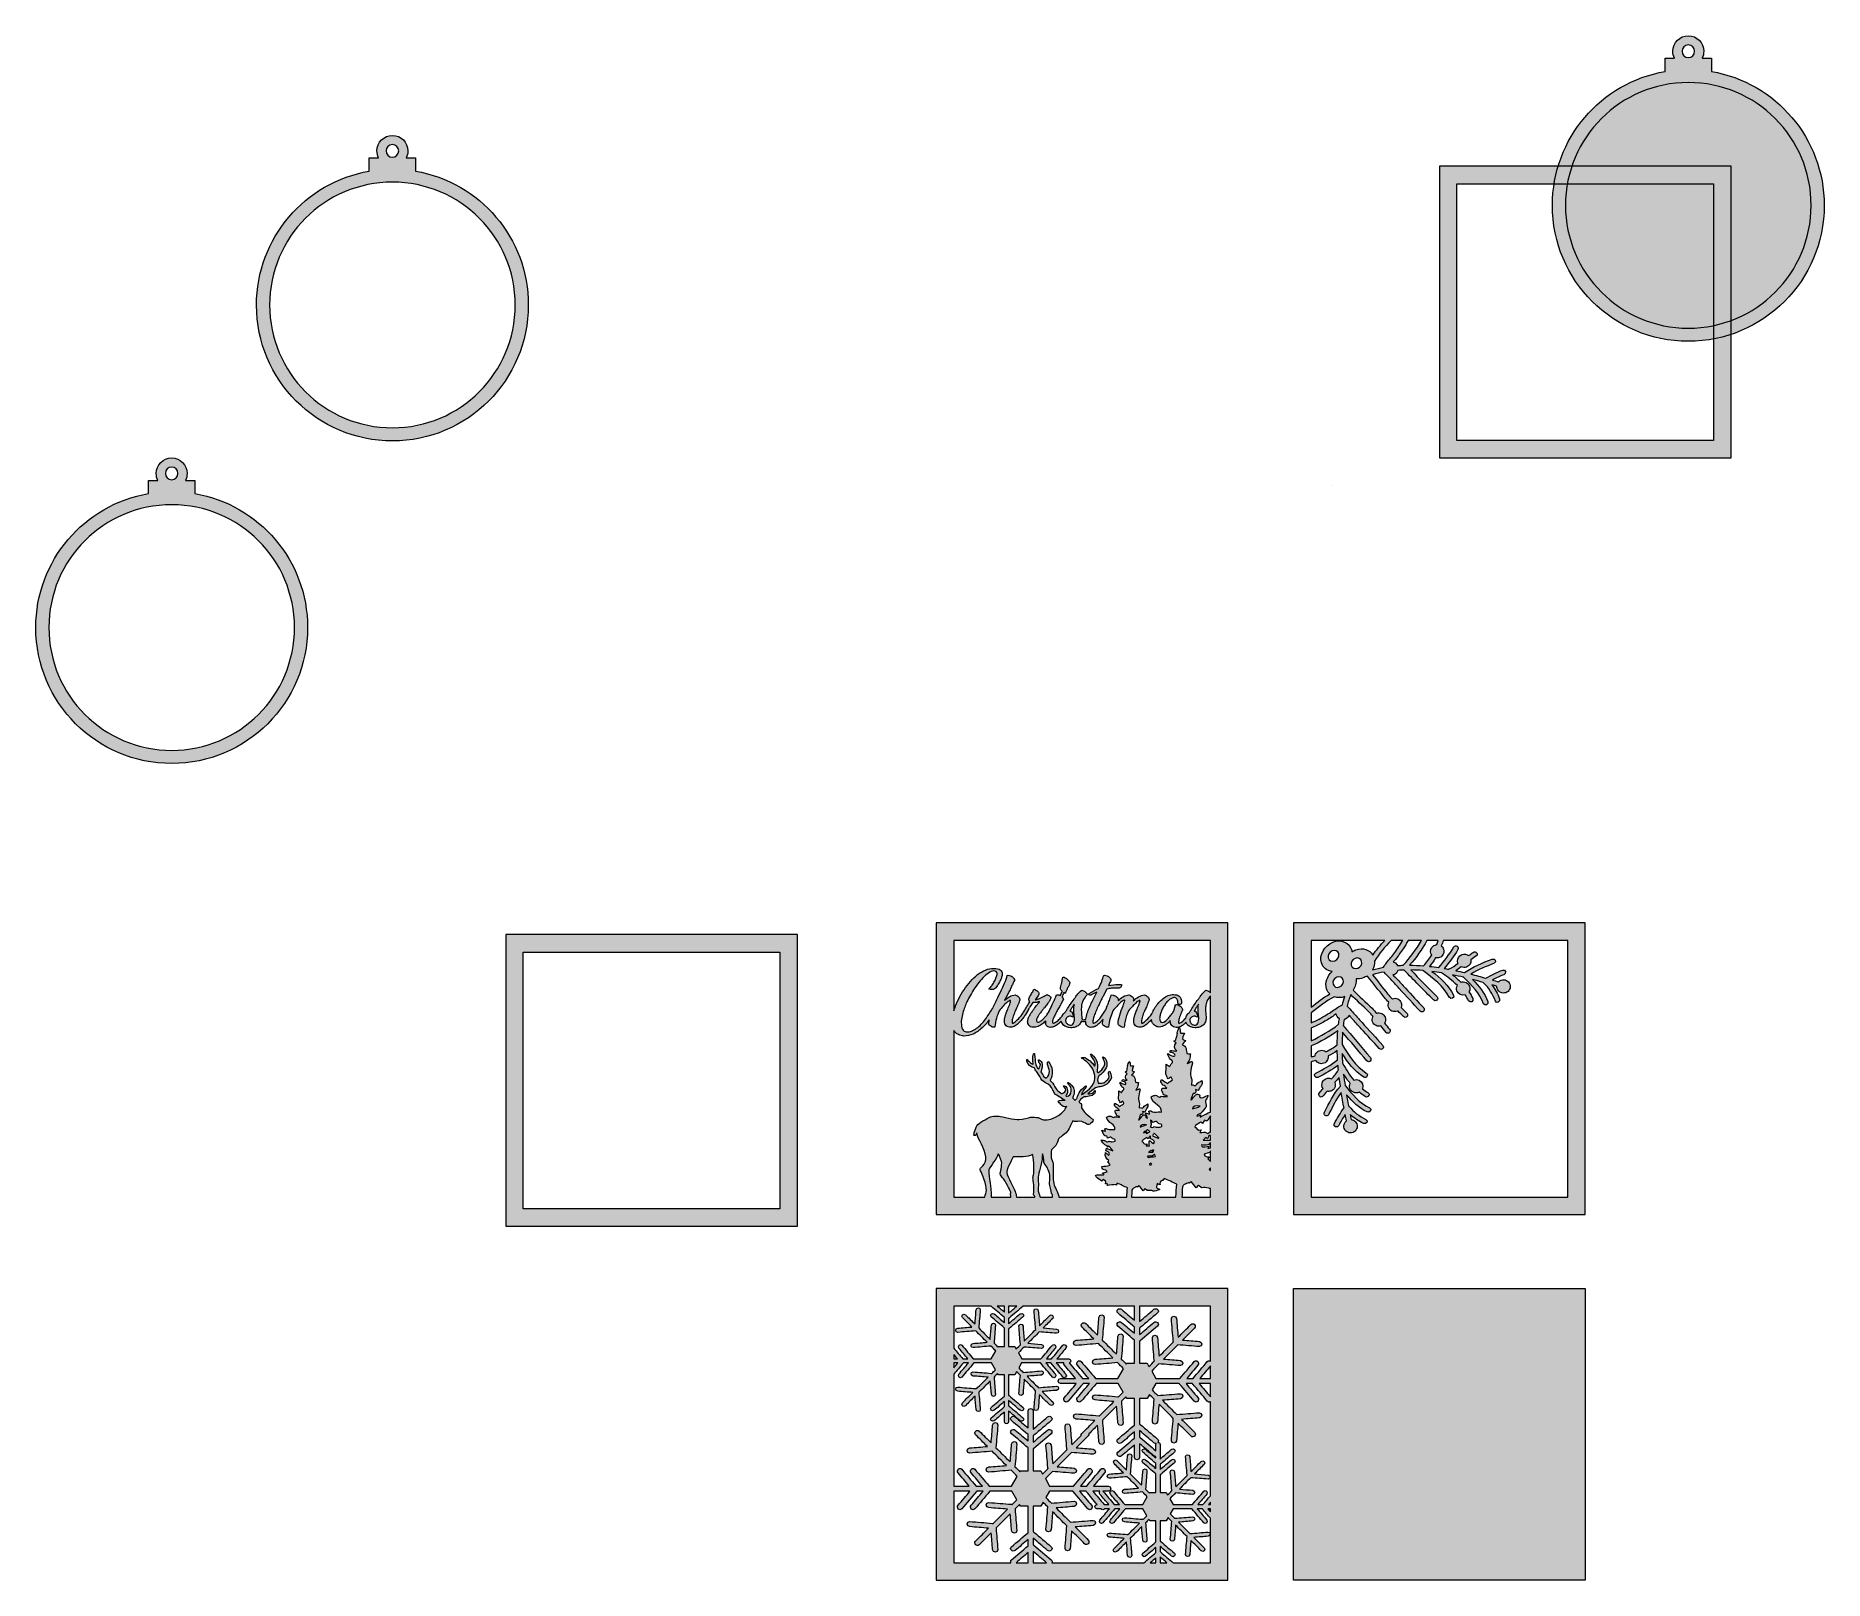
# Model space of a CAD drawing. Header units: inches. Extents: x -622 to 5384, y -2318 to 2869.
import ezdxf

# ---------------------------------------------------------------- set-up
doc = ezdxf.new("R2010")
doc.units = ezdxf.units.IN
doc.header["$MEASUREMENT"] = 0
doc.layers.add('Layer 1', color=7, linetype='Continuous')

# ---------------------------------------------------------------- blocks, each defined once
blk = doc.blocks.new('block 2')
at = {"layer": 'Layer 1', "true_color": 0xcffff7}
h = blk.add_hatch(color=7, dxfattribs=at)
h.dxf.hatch_style = 2
h.paths.add_polyline_path([(2402.2, -110.2), (2402.2, -1089.8), (3381.8, -1089.8), (3381.8, -110.2)])
edge = h.paths.add_edge_path()
edge.add_spline(control_points=[(3322.9, -169.1), (3322.9, -169.1), (3322.9, -344.7), (3322.9, -344.7), (3322.5, -344.3), (3322, -343.9), (3321.5, -343.5), (3319.4, -341.8), (3317.1, -340.3), (3314.5, -338.8), (3311.9, -337.4), (3309.7, -336.3), (3308, -335.6), (3302.2, -340.6), (3297.8, -345), (3294.8, -348.8), (3291.8, -352.5), (3289.1, -356.1), (3286.8, -359.4), (3286.1, -360.5), (3285.4, -361.6), (3284.6, -362.6), (3283.9, -363.6), (3283.1, -364.7), (3282.3, -365.9), (3277.6, -371.9), (3273.3, -378), (3269.4, -384), (3265.4, -389.9), (3261.6, -396), (3257.8, -402), (3257.1, -403.5), (3256.2, -404.9), (3255.1, -406.5), (3254, -408), (3253, -409.5), (3252.2, -410.9), (3248.4, -413.8), (3245.3, -417.5), (3242.9, -422), (3241.5, -424.6), (3240.5, -427.2), (3239.9, -429.9), (3236.7, -433.8), (3233.4, -437.3), (3229.9, -440.3), (3226.3, -443.5), (3222.5, -445.7), (3218.6, -447), (3218.6, -447), (3216.7, -447), (3216.7, -447), (3216.3, -446.6), (3216, -444.9), (3216, -441.8), (3216, -439.8), (3216.4, -437.5), (3217, -434.8), (3217.7, -432.1), (3218.5, -429.4), (3219.4, -426.5), (3220.3, -423.6), (3221.4, -420.7), (3222.5, -417.8), (3223.7, -414.9), (3224.8, -412.2), (3226, -409.6), (3226.4, -408.4), (3226.9, -407.3), (3227.4, -406.2), (3227.9, -405.2), (3228.3, -404.2), (3228.6, -403.3), (3229.3, -400.9), (3228.9, -398.4), (3227.3, -395.9), (3225.7, -393.3), (3223.7, -391.1), (3221.1, -389.3), (3218.6, -387.4), (3215.9, -386), (3213.1, -385), (3210.3, -384.1), (3208, -384.1), (3206.3, -384.9), (3206.3, -384.9), (3204.8, -384.9), (3204.8, -384.9), (3204.5, -388.2), (3203.8, -391.9), (3202.6, -396), (3201.5, -400), (3200.1, -404.1), (3198.5, -408.3), (3196.6, -411.3), (3194.2, -414.8), (3191.3, -418.7), (3188.3, -422.6), (3185.2, -426.3), (3182.1, -429.9), (3178.9, -433.5), (3175.8, -436.7), (3172.8, -439.3), (3169.7, -442), (3167.2, -443.6), (3165.2, -444), (3162.6, -444.6), (3160.5, -444.6), (3158.9, -444.1), (3157.3, -443.6), (3156, -442.7), (3155, -441.4), (3154, -440.1), (3153.3, -438.6), (3153, -436.8), (3152.6, -435), (3152.4, -433), (3152.4, -431), (3152.4, -428.7), (3152.6, -426.4), (3153.1, -424.1), (3153.5, -421.8), (3153.9, -419.8), (3154.4, -418), (3155.4, -414.4), (3156.8, -410.5), (3158.5, -406.2), (3160.2, -402), (3162.3, -397.7), (3164.7, -393.5), (3167, -389.2), (3169.7, -385.1), (3172.5, -381.2), (3175.4, -377.4), (3178.5, -373.9), (3181.9, -370.9), (3185.2, -367.8), (3188.6, -365.4), (3192.1, -363.6), (3195.7, -361.8), (3199.3, -361), (3203.1, -361.1), (3205.2, -361.3), (3207, -361.9), (3208.4, -363.1), (3209.7, -364.2), (3210.8, -365.6), (3211.5, -367.3), (3212.2, -369), (3212.7, -370.8), (3213, -372.7), (3213.3, -374.6), (3213.5, -376.4), (3213.7, -378), (3213.7, -378.6), (3213.7, -379.1), (3213.9, -379.6), (3214, -380.1), (3214.1, -380.7), (3214.1, -381.2), (3214.1, -382.4), (3214.7, -383.3), (3215.8, -383.8), (3217, -384.4), (3218.3, -384.7), (3219.7, -384.6), (3221.2, -384.5), (3222.5, -384.2), (3223.7, -383.6), (3224.9, -383.1), (3225.6, -382.3), (3225.6, -381.2), (3225.7, -378.2), (3225.6, -375.2), (3225.2, -372.2), (3224.9, -369.1), (3224.1, -366.3), (3223, -363.6), (3221.8, -360.9), (3220.2, -358.6), (3218.1, -356.6), (3216, -354.6), (3213.4, -353.1), (3210.2, -352.3), (3206.7, -351.4), (3203.1, -351), (3199.2, -351), (3193, -351), (3186.9, -352.1), (3181.1, -354.5), (3175.3, -356.9), (3169.7, -360.1), (3164.3, -364), (3159, -368), (3154, -372.6), (3149.5, -377.7), (3145, -382.8), (3141, -388.1), (3137.6, -393.6), (3134.2, -399.1), (3131.4, -404.5), (3129.2, -410), (3129, -410.4), (3128.9, -410.7), (3128.8, -411), (3127.7, -412.7), (3126.8, -414.3), (3125.8, -415.7), (3119.9, -424.3), (3114.2, -431.1), (3108.7, -436.1), (3103.2, -441.1), (3098.5, -444.5), (3094.4, -446.4), (3092.8, -447.1), (3091.8, -447), (3091.4, -446.2), (3091, -445.3), (3090.8, -444.5), (3091, -443.8), (3091.3, -439.9), (3091.8, -436.3), (3092.5, -433), (3093.2, -429.6), (3094.1, -426.4), (3095.1, -423.2), (3096.1, -420.1), (3097.2, -416.9), (3098.5, -413.7), (3099.8, -410.5), (3101.4, -407.1), (3103.1, -403.5), (3105, -399.4), (3107.1, -394.4), (3109.6, -388.6), (3112, -382.8), (3114.5, -376.5), (3116.9, -369.6), (3117.5, -368), (3117.3, -366.2), (3116.4, -364.2), (3115.5, -362.1), (3114.2, -360.2), (3112.5, -358.4), (3110.8, -356.6), (3109, -355.1), (3107, -353.9), (3105, -352.7), (3103.2, -352), (3101.6, -352), (3094.6, -352.5), (3088, -354.6), (3081.7, -358.4), (3075.3, -362.2), (3069.4, -366.7), (3063.9, -371.9), (3064.2, -371.7), (3064.4, -371.3), (3064.5, -370.9), (3064.5, -370.4), (3064.7, -370), (3065, -369.6), (3065.6, -368), (3065.4, -366.2), (3064.6, -364.2), (3063.7, -362.1), (3062.4, -360.2), (3060.7, -358.4), (3058.9, -356.6), (3057, -355.1), (3054.9, -353.9), (3052.8, -352.7), (3050.9, -352), (3049.2, -352), (3042.6, -352.5), (3036.2, -354.5), (3030.2, -358), (3024.1, -361.5), (3018.4, -365.8), (3013.1, -370.9), (3013.2, -370.7), (3013.3, -370.5), (3013.3, -370.2), (3013.3, -370.2), (3013.1, -370.2), (3013.1, -370.2), (3013.9, -367.8), (3013.5, -365.3), (3011.8, -362.9), (3010, -360.4), (3007.8, -358.3), (3005.1, -356.6), (3002.3, -354.8), (2999.4, -353.6), (2996.4, -352.8), (2993.4, -352), (2991, -352), (2989.3, -352.9), (2987.5, -359.2), (2985.7, -365.1), (2983.7, -370.4), (2981.8, -375.8), (2979.8, -381), (2977.8, -386), (2976.2, -390.3), (2974.6, -394.6), (2973.1, -398.8), (2972.7, -399.4), (2972.3, -400), (2972, -400.6), (2971.2, -401.7), (2970.5, -402.8), (2969.8, -404), (2969.8, -404), (2970, -404), (2970, -404), (2967.6, -408.2), (2964.8, -412.5), (2961.9, -417), (2958.9, -421.4), (2955.8, -425.6), (2952.6, -429.6), (2949.3, -433.6), (2945.9, -437.1), (2942.3, -440.2), (2938.7, -443.3), (2935, -445.6), (2931.1, -447), (2931.1, -447), (2929.3, -447), (2929.3, -447), (2928.6, -446.3), (2928.2, -444.4), (2928.2, -441.2), (2928.2, -438.2), (2928.9, -434.3), (2930.3, -429.5), (2931.7, -424.7), (2933.4, -419.6), (2935.6, -414), (2937.8, -408.5), (2940.2, -402.7), (2942.9, -396.8), (2945.5, -390.9), (2948.2, -385.2), (2950.8, -379.8), (2953.3, -374.4), (2955.8, -369.5), (2958, -365.1), (2960.2, -360.7), (2962, -357.3), (2963.3, -354.8), (2963.3, -354.8), (2964.6, -352.3), (2964.6, -352.3), (2964.6, -352.3), (2974.8, -332.3), (2974.8, -332.3), (2979.8, -331.2), (2984.8, -330.3), (2989.8, -329.7), (2994.8, -329.2), (2999.8, -328.9), (3004.8, -328.9), (3006.4, -328.9), (3008, -328.9), (3009.6, -329), (3011.2, -329.1), (3012.9, -329.2), (3014.6, -329.3), (3015.9, -329.6), (3017.2, -329.4), (3018.5, -328.6), (3019.8, -327.8), (3020.9, -326.8), (3021.8, -325.5), (3022.8, -324.3), (3023.5, -323), (3023.9, -321.5), (3024.3, -320.1), (3024.3, -318.8), (3023.9, -317.6), (3022.4, -317.5), (3020.7, -317.4), (3018.6, -317.3), (3016.5, -317.2), (3014.7, -317.2), (3013.3, -317.2), (3002.3, -317.2), (2991.4, -318.3), (2980.6, -320.4), (2982.5, -316.7), (2984.1, -313.3), (2985.4, -310.4), (2986.7, -307.4), (2987.6, -305.2), (2988.2, -303.8), (2989.1, -301.3), (2988.6, -298.9), (2986.9, -296.4), (2985.2, -294), (2982.9, -291.9), (2980.2, -290.1), (2977.4, -288.4), (2974.6, -287.2), (2971.5, -286.5), (2968.5, -285.7), (2966.1, -285.8), (2964.4, -286.7), (2961.1, -298.9), (2955.4, -313.6), (2947.5, -330.6), (2936.8, -334.9), (2926.4, -340.4), (2916.2, -347.1), (2915.2, -347.8), (2914.7, -348.5), (2914.5, -349.3), (2914.4, -350.1), (2914.6, -350.8), (2915.2, -351.5), (2915.7, -352.1), (2916.5, -352.6), (2917.5, -352.9), (2918.5, -353.2), (2919.7, -353.1), (2921, -352.7), (2921, -352.7), (2921.4, -352.7), (2921.4, -352.7), (2924.7, -350.8), (2928, -349.1), (2931.3, -347.6), (2934.6, -346.1), (2937.9, -344.6), (2941.2, -343.2), (2941.2, -343.2), (2935, -355.7), (2935, -355.7), (2931.6, -362.1), (2928.4, -368.4), (2925.2, -374.8), (2922.1, -381.1), (2919.2, -387.5), (2916.6, -393.9), (2913.9, -400.3), (2911.5, -406.8), (2909.5, -413.3), (2907.4, -419.8), (2905.9, -426.3), (2904.9, -432.7), (2904.8, -432.9), (2904.8, -433.1), (2904.8, -433.3), (2903.2, -434.1), (2901.6, -434.7), (2899.9, -435.1), (2896.7, -435.9), (2891.6, -434.5), (2891.2, -430.6), (2891.2, -430.1), (2891, -429.6), (2890.8, -429.2), (2890.8, -428.8), (2890.8, -428.4), (2890.8, -428), (2890.8, -428), (2890.2, -416.3), (2890.2, -416.3), (2889.9, -413.4), (2889.7, -410.5), (2889.5, -407.6), (2889.4, -404.8), (2889.3, -401.9), (2889.3, -399), (2889.3, -393.4), (2889.8, -387.8), (2890.9, -382.3), (2892, -376.8), (2894.1, -371.7), (2897.1, -367), (2897.1, -367), (2899.7, -363.1), (2899.7, -363.1), (2901.3, -360.8), (2902.6, -358.9), (2903.7, -357.4), (2904.8, -356), (2906.3, -354.3), (2908.3, -352.5), (2908.3, -352.5), (2908.1, -352.5), (2908.1, -352.5), (2909.6, -351.5), (2909.8, -350.1), (2908.8, -348.5), (2907.8, -346.8), (2906.2, -345.1), (2904.1, -343.5), (2902, -341.8), (2899.7, -340.3), (2897.1, -338.8), (2894.5, -337.4), (2892.3, -336.3), (2890.6, -335.6), (2884.8, -340.6), (2880.4, -345), (2877.4, -348.8), (2874.4, -352.5), (2871.7, -356.1), (2869.4, -359.4), (2868.7, -360.5), (2867.9, -361.6), (2867.2, -362.6), (2866.5, -363.6), (2865.7, -364.7), (2864.8, -365.9), (2860.2, -371.9), (2855.9, -378), (2852, -384), (2848, -389.9), (2844.1, -396), (2840.4, -402), (2839.7, -403.5), (2838.8, -404.9), (2837.7, -406.5), (2836.8, -407.7), (2836, -409), (2835.2, -410.2), (2835, -410.5), (2834.8, -410.8), (2834.5, -411.1), (2830.9, -413.9), (2827.9, -417.6), (2825.5, -422), (2825.2, -422.6), (2824.9, -423.1), (2824.6, -423.7), (2823, -425.6), (2821.4, -427.5), (2819.7, -429.3), (2816.1, -433.3), (2812.2, -436.9), (2808.3, -440), (2804.3, -443.1), (2800.3, -445.4), (2796.2, -446.8), (2796.2, -446.8), (2794.5, -446.8), (2794.5, -446.8), (2792.8, -446.8), (2792, -445.7), (2792, -443.6), (2792.1, -441.4), (2792.8, -438.6), (2794, -435), (2795.2, -431.5), (2796.9, -427.5), (2799.1, -423), (2801.2, -418.5), (2803.5, -414), (2806, -409.3), (2808.4, -404.6), (2811, -399.9), (2813.6, -395.3), (2816.2, -390.7), (2818.5, -386.5), (2820.7, -382.8), (2820.7, -382.8), (2828.5, -368.5), (2828.5, -368.5), (2828.9, -366.2), (2828.4, -363.8), (2826.9, -361.4), (2826.1, -360.2), (2825.2, -359.1), (2824.2, -358), (2826.4, -353.5), (2828.6, -348.9), (2830.7, -344.2), (2832.6, -345.4), (2834.3, -346.1), (2835.9, -346.4), (2836.9, -342.9), (2838, -339.8), (2839.3, -337), (2840.6, -334.2), (2842, -331.3), (2843.4, -328.4), (2845, -325.4), (2846.6, -322.4), (2848.1, -319.4), (2849.6, -316.3), (2850.6, -313.7), (2851.2, -311.4), (2851.2, -310.5), (2850.4, -308.9), (2848.7, -306.7), (2847.1, -304.5), (2845, -302.2), (2842.7, -300), (2840.3, -297.8), (2837.8, -295.8), (2835.3, -294.3), (2832.8, -292.7), (2830.7, -292), (2829.1, -292.3), (2829.1, -292.3), (2827, -292.3), (2827, -292.3), (2826.7, -295.6), (2826.1, -299.1), (2825.4, -302.8), (2824.6, -306.5), (2823.7, -310.1), (2822.7, -313.7), (2821.8, -317.1), (2821, -320.2), (2820.4, -323.1), (2819.7, -326.1), (2819.3, -328.8), (2819.2, -331.3), (2819.2, -332.3), (2819.8, -333.6), (2820.9, -335.2), (2822.1, -336.7), (2823.5, -338.3), (2825.1, -339.9), (2825.2, -340), (2825.3, -340), (2825.3, -340.1), (2823.2, -344.7), (2821.1, -349.3), (2818.8, -353.9), (2817.2, -353), (2815.6, -352.3), (2813.9, -351.8), (2811.4, -351.1), (2809.3, -351.1), (2807.7, -351.8), (2807.7, -351.8), (2806.4, -351.8), (2806.4, -351.8), (2804.8, -356.3), (2802.7, -361.3), (2800.1, -367), (2797.6, -372.6), (2794.8, -378.5), (2791.9, -384.7), (2789.8, -389.2), (2787.6, -393.7), (2785.5, -398.1), (2784.5, -400.3), (2783.5, -402.5), (2782.5, -404.6), (2782, -405.6), (2781.4, -406.5), (2780.8, -407.5), (2778.3, -411.7), (2775.7, -415.7), (2773.1, -419.5), (2770.6, -423), (2768, -426.2), (2765.1, -429.2), (2762.2, -432.1), (2759.4, -434.7), (2756.7, -437), (2753.9, -439.2), (2751.3, -440.9), (2748.9, -442.2), (2746.4, -443.4), (2744.4, -444), (2742.8, -444), (2740.1, -443.9), (2738.7, -442), (2738.7, -438.4), (2738.7, -436.2), (2739.2, -433.8), (2740.3, -431.2), (2741.4, -428.6), (2742.7, -426), (2744.3, -423.3), (2745.9, -420.7), (2747.6, -418.1), (2749.3, -415.7), (2751, -413.2), (2752.6, -411.1), (2754.1, -409.4), (2755.9, -406.9), (2757.8, -404.5), (2759.7, -402.1), (2761.6, -399.7), (2763.4, -397.3), (2765.3, -394.9), (2768.5, -390.8), (2771.5, -386.9), (2774.5, -383.1), (2777.5, -379.3), (2779.9, -375.7), (2782, -372.5), (2784, -369.2), (2785.4, -366.3), (2786.1, -363.7), (2786.8, -361.1), (2786.6, -359), (2785.4, -357.4), (2785.3, -357.3), (2784.7, -356.9), (2783.7, -356.1), (2782.7, -355.4), (2781.5, -354.7), (2780.2, -354), (2778.9, -353.3), (2777.6, -352.6), (2776.3, -352), (2775, -351.5), (2774, -351.2), (2773.1, -351.2), (2772.4, -352), (2770.8, -353.2), (2768.4, -354.5), (2766.1, -355.9), (2763.4, -357.3), (2760.4, -358.7), (2757.5, -360.2), (2754.4, -361.6), (2751.1, -363), (2747.9, -364.3), (2745, -365.5), (2742.4, -366.4), (2739.8, -367.4), (2737.8, -368), (2736.4, -368.3), (2735, -368.6), (2734.6, -368.3), (2735.2, -367.4), (2735.2, -367.4), (2745, -353.3), (2745, -353.3), (2746, -350.9), (2746.5, -348.9), (2746.5, -347.3), (2746.5, -343.8), (2744.7, -340.9), (2741.2, -338.5), (2737.6, -336.1), (2733.9, -334.1), (2730, -332.6), (2729.3, -334.6), (2728.5, -336.5), (2727.5, -338.4), (2726.6, -340.3), (2725.6, -342.1), (2724.4, -343.8), (2723.1, -345.8), (2721.8, -348), (2720.5, -350.2), (2719.2, -352.4), (2718, -354.6), (2716.9, -356.8), (2715.9, -359), (2715, -361.1), (2714.2, -363.2), (2713.5, -365.3), (2713.2, -367.1), (2713.2, -368.7), (2713.2, -371.4), (2714.2, -373.6), (2716.4, -375.2), (2714.8, -377.6), (2713.3, -380.1), (2711.7, -382.4), (2710.2, -384.8), (2708.8, -387.1), (2707.5, -389.3), (2706.4, -391.1), (2705.1, -393.1), (2703.9, -395.3), (2702.6, -397.5), (2701.3, -399.5), (2700.2, -401.4), (2699.8, -401.9), (2699.6, -402.4), (2699.6, -402.8), (2699.6, -402.8), (2699.3, -403.3), (2699.3, -403.3), (2696.9, -407.5), (2694.3, -411.6), (2691.5, -415.7), (2685.8, -424.3), (2680.1, -431.1), (2674.4, -436.1), (2668.8, -441.1), (2664.1, -444.5), (2660.4, -446.4), (2658.8, -446.8), (2657.7, -446.7), (2657.2, -445.9), (2656.7, -445.2), (2656.5, -444.5), (2656.7, -443.8), (2657, -439.7), (2657.4, -436.1), (2658.1, -432.7), (2658.7, -429.4), (2659.6, -426.2), (2660.7, -423.1), (2661.8, -420), (2663, -416.9), (2664.4, -413.7), (2665.7, -410.5), (2667.2, -407.1), (2668.8, -403.3), (2670.7, -399.1), (2672.9, -394.1), (2675.4, -388.3), (2677.9, -382.4), (2680.4, -376.2), (2682.9, -369.6), (2683.3, -368), (2683, -366.2), (2682.1, -364.2), (2681.2, -362.1), (2679.9, -360.2), (2678.2, -358.4), (2676.6, -356.6), (2674.7, -355.1), (2672.7, -353.9), (2670.7, -352.7), (2668.8, -352), (2667.1, -352), (2660.4, -352.5), (2654.1, -354.5), (2648, -358), (2642, -361.5), (2636.3, -365.8), (2630.9, -370.9), (2630.9, -370.9), (2631.6, -369.8), (2631.6, -369.8), (2631.6, -369.8), (2640.9, -352.3), (2640.9, -352.3), (2643.2, -347.8), (2645.6, -343.1), (2648, -338.2), (2650.5, -333.3), (2652.8, -328.6), (2654.9, -324.1), (2657.1, -319.6), (2659.1, -315.6), (2660.8, -312), (2662.5, -308.4), (2663.7, -305.7), (2664.5, -303.8), (2665.2, -301.3), (2664.7, -298.9), (2663, -296.4), (2661.2, -294), (2659, -291.9), (2656.4, -290.1), (2653.7, -288.4), (2650.9, -287.2), (2647.9, -286.5), (2645, -285.7), (2642.5, -285.8), (2640.7, -286.7), (2638.6, -294.2), (2635.5, -302.9), (2631.4, -312.9), (2627.2, -322.8), (2622.7, -332.7), (2617.9, -342.5), (2617.9, -342.5), (2611.7, -355.3), (2611.7, -355.3), (2607.8, -363.2), (2603.9, -371.2), (2600, -379.3), (2597.1, -385.4), (2594.3, -391.4), (2591.9, -397.5), (2590.7, -397.7), (2590, -398.2), (2589.6, -398.8), (2586.7, -404.1), (2583.4, -409.8), (2579.5, -415.9), (2575.7, -421.9), (2571.6, -427.9), (2567.2, -433.7), (2562.8, -439.6), (2558.1, -445.1), (2553, -450.4), (2548, -455.7), (2542.8, -460.3), (2537.5, -464.2), (2532.1, -468.2), (2526.6, -471.2), (2520.9, -473.3), (2515.2, -475.4), (2509.5, -476.2), (2503.7, -475.8), (2497.8, -475.5), (2493.4, -472.5), (2490.5, -466.8), (2487.6, -461.1), (2486.2, -453.8), (2486.2, -444.9), (2486.2, -438.1), (2487, -430.8), (2488.8, -423), (2490.2, -415.8), (2492, -409), (2494.3, -402.7), (2496.5, -396.3), (2498.9, -390.1), (2501.3, -384.1), (2503.5, -378.6), (2506.5, -372.1), (2510.4, -364.5), (2514.3, -356.9), (2518.8, -349), (2523.8, -340.9), (2528.9, -332.7), (2534.4, -324.6), (2540.4, -316.5), (2546.4, -308.5), (2552.5, -301.2), (2558.7, -294.7), (2564.9, -288.2), (2571.1, -282.8), (2577.5, -278.6), (2583.8, -274.3), (2589.9, -271.9), (2595.7, -271.3), (2599.1, -271.5), (2601.8, -272.3), (2603.8, -273.7), (2605.7, -275.1), (2606.7, -277.3), (2606.7, -280.2), (2606.7, -281.8), (2606.3, -284), (2605.6, -286.9), (2604.7, -290.7), (2603.3, -294.8), (2601.2, -299.3), (2599.1, -303.9), (2596.7, -308.3), (2594.1, -312.7), (2591.6, -317), (2588.9, -320.9), (2586.2, -324.3), (2583.6, -327.8), (2581.2, -330.3), (2579, -331.9), (2580.6, -332.8), (2582.2, -333.4), (2583.9, -333.7), (2585.5, -334.1), (2587.1, -334.3), (2588.7, -334.3), (2592.5, -334.3), (2595.5, -333.5), (2597.7, -331.9), (2600, -330.3), (2601.6, -329), (2602.6, -327.8), (2605.3, -323.9), (2608, -319.9), (2610.5, -315.8), (2613, -311.7), (2615.2, -307.6), (2617.2, -303.7), (2619.1, -299.7), (2620.7, -295.8), (2621.8, -292.1), (2623, -288.3), (2623.6, -284.9), (2623.6, -281.7), (2623.6, -276.2), (2621.4, -271.7), (2617.1, -268.2), (2612.8, -264.6), (2605.3, -262.9), (2594.6, -262.9), (2585.3, -262.9), (2576.2, -264.8), (2567.2, -268.5), (2558.2, -272.3), (2549.5, -277.4), (2541, -283.9), (2532.6, -290.4), (2524.5, -298), (2516.8, -306.7), (2509.1, -315.4), (2501.9, -324.7), (2495.4, -334.6), (2488.8, -344.5), (2482.8, -354.7), (2477.5, -365.2), (2472.2, -375.8), (2467.7, -386.1), (2464.1, -396.3), (2463, -399.4), (2462, -402.4), (2461.1, -405.4), (2461.1, -405.4), (2461.1, -169.1), (2461.1, -169.1), (2461.1, -169.1), (3322.9, -169.1), (3322.9, -169.1)], knot_values=[0, 0, 0, 0, 1, 1, 1, 2, 2, 2, 3, 3, 3, 4, 4, 4, 5, 5, 5, 6, 6, 6, 7, 7, 7, 8, 8, 8, 9, 9, 9, 10, 10, 10, 11, 11, 11, 12, 12, 12, 13, 13, 13, 14, 14, 14, 15, 15, 15, 16, 16, 16, 17, 17, 17, 18, 18, 18, 19, 19, 19, 20, 20, 20, 21, 21, 21, 22, 22, 22, 23, 23, 23, 24, 24, 24, 25, 25, 25, 26, 26, 26, 27, 27, 27, 28, 28, 28, 29, 29, 29, 30, 30, 30, 31, 31, 31, 32, 32, 32, 33, 33, 33, 34, 34, 34, 35, 35, 35, 36, 36, 36, 37, 37, 37, 38, 38, 38, 39, 39, 39, 40, 40, 40, 41, 41, 41, 42, 42, 42, 43, 43, 43, 44, 44, 44, 45, 45, 45, 46, 46, 46, 47, 47, 47, 48, 48, 48, 49, 49, 49, 50, 50, 50, 51, 51, 51, 52, 52, 52, 53, 53, 53, 54, 54, 54, 55, 55, 55, 56, 56, 56, 57, 57, 57, 58, 58, 58, 59, 59, 59, 60, 60, 60, 61, 61, 61, 62, 62, 62, 63, 63, 63, 64, 64, 64, 65, 65, 65, 66, 66, 66, 67, 67, 67, 68, 68, 68, 69, 69, 69, 70, 70, 70, 71, 71, 71, 72, 72, 72, 73, 73, 73, 74, 74, 74, 75, 75, 75, 76, 76, 76, 77, 77, 77, 78, 78, 78, 79, 79, 79, 80, 80, 80, 81, 81, 81, 82, 82, 82, 83, 83, 83, 84, 84, 84, 85, 85, 85, 86, 86, 86, 87, 87, 87, 88, 88, 88, 89, 89, 89, 90, 90, 90, 91, 91, 91, 92, 92, 92, 93, 93, 93, 94, 94, 94, 95, 95, 95, 96, 96, 96, 97, 97, 97, 98, 98, 98, 99, 99, 99, 100, 100, 100, 101, 101, 101, 102, 102, 102, 103, 103, 103, 104, 104, 104, 105, 105, 105, 106, 106, 106, 107, 107, 107, 108, 108, 108, 109, 109, 109, 110, 110, 110, 111, 111, 111, 112, 112, 112, 113, 113, 113, 114, 114, 114, 115, 115, 115, 116, 116, 116, 117, 117, 117, 118, 118, 118, 119, 119, 119, 120, 120, 120, 121, 121, 121, 122, 122, 122, 123, 123, 123, 124, 124, 124, 125, 125, 125, 126, 126, 126, 127, 127, 127, 128, 128, 128, 129, 129, 129, 130, 130, 130, 131, 131, 131, 132, 132, 132, 133, 133, 133, 134, 134, 134, 135, 135, 135, 136, 136, 136, 137, 137, 137, 138, 138, 138, 139, 139, 139, 140, 140, 140, 141, 141, 141, 142, 142, 142, 143, 143, 143, 144, 144, 144, 145, 145, 145, 146, 146, 146, 147, 147, 147, 148, 148, 148, 149, 149, 149, 150, 150, 150, 151, 151, 151, 152, 152, 152, 153, 153, 153, 154, 154, 154, 155, 155, 155, 156, 156, 156, 157, 157, 157, 158, 158, 158, 159, 159, 159, 160, 160, 160, 161, 161, 161, 162, 162, 162, 163, 163, 163, 164, 164, 164, 165, 165, 165, 166, 166, 166, 167, 167, 167, 168, 168, 168, 169, 169, 169, 170, 170, 170, 171, 171, 171, 172, 172, 172, 173, 173, 173, 174, 174, 174, 175, 175, 175, 176, 176, 176, 177, 177, 177, 178, 178, 178, 179, 179, 179, 180, 180, 180, 181, 181, 181, 182, 182, 182, 183, 183, 183, 184, 184, 184, 185, 185, 185, 186, 186, 186, 187, 187, 187, 188, 188, 188, 189, 189, 189, 190, 190, 190, 191, 191, 191, 192, 192, 192, 193, 193, 193, 194, 194, 194, 195, 195, 195, 196, 196, 196, 197, 197, 197, 198, 198, 198, 199, 199, 199, 200, 200, 200, 201, 201, 201, 202, 202, 202, 203, 203, 203, 204, 204, 204, 205, 205, 205, 206, 206, 206, 207, 207, 207, 208, 208, 208, 209, 209, 209, 210, 210, 210, 211, 211, 211, 212, 212, 212, 213, 213, 213, 214, 214, 214, 215, 215, 215, 216, 216, 216, 217, 217, 217, 218, 218, 218, 219, 219, 219, 220, 220, 220, 221, 221, 221, 222, 222, 222, 223, 223, 223, 224, 224, 224, 225, 225, 225, 226, 226, 226, 227, 227, 227, 228, 228, 228, 229, 229, 229, 230, 230, 230, 231, 231, 231, 232, 232, 232, 233, 233, 233, 234, 234, 234, 235, 235, 235, 236, 236, 236, 237, 237, 237, 238, 238, 238, 239, 239, 239, 240, 240, 240, 241, 241, 241, 242, 242, 242, 243, 243, 243, 244, 244, 244, 245, 245, 245, 246, 246, 246, 247, 247, 247, 248, 248, 248, 249, 249, 249, 250, 250, 250, 251, 251, 251, 252, 252, 252, 253, 253, 253, 254, 254, 254, 255, 255, 255, 256, 256, 256, 257, 257, 257, 258, 258, 258, 259, 259, 259, 260, 260, 260, 261, 261, 261, 262, 262, 262, 263, 263, 263, 264, 264, 264, 265, 265, 265, 266, 266, 266, 267, 267, 267, 268, 268, 268, 269, 269, 269, 270, 270, 270, 271, 271, 271, 272, 272, 272, 273, 273, 273, 274, 274, 274, 275, 275, 275, 276, 276, 276, 277, 277, 277, 278, 278, 278, 279, 279, 279, 280, 280, 280, 281, 281, 281, 282, 282, 282, 283, 283, 283, 284, 284, 284, 285, 285, 285, 286, 286, 286, 287, 287, 287, 288, 288, 288, 289, 289, 289, 290, 290, 290, 291, 291, 291, 292, 292, 292, 293, 293, 293, 294, 294, 294, 295, 295, 295, 296, 296, 296, 297, 297, 297, 298, 298, 298, 299, 299, 299, 300, 300, 300, 301, 301, 301, 302, 302, 302, 303, 303, 303, 304, 304, 304, 305, 305, 305, 306, 306, 306, 307, 307, 307, 308, 308, 308, 309, 309, 309, 310, 310, 310, 311, 311, 311, 312, 312, 312, 313, 313, 313, 314, 314, 314, 315, 315, 315, 316, 316, 316, 317, 317, 317, 318, 318, 318, 319, 319, 319, 320, 320, 320, 321, 321, 321, 322, 322, 322, 323, 323, 323, 324, 324, 324, 325, 325, 325, 326, 326, 326, 327, 327, 327, 328, 328, 328, 329, 329, 329, 330, 330, 330, 331, 331, 331, 332, 332, 332, 333, 333, 333, 334, 334, 334, 335, 335, 335, 336, 336, 336, 337, 337, 337, 338, 338, 338, 338], degree=3, periodic=1)
edge = h.paths.add_edge_path()
edge.add_spline(control_points=[(3279.8, -423.6), (3279.6, -421.8), (3279.1, -419.8), (3278.5, -417.8), (3277.8, -415.8), (3277.1, -413.9), (3276.4, -412.2), (3275.7, -410.5), (3275.1, -409.4), (3274.7, -408.9), (3272.5, -407.9), (3270.2, -407.2), (3267.8, -406.8), (3267.8, -406.8), (3271.2, -401.4), (3271.2, -401.4), (3273.1, -398.3), (3275, -395.2), (3277.1, -392.1), (3279.1, -388.9), (3281.1, -385.9), (3283.1, -383), (3282.4, -385.9), (3281.9, -388.6), (3281.6, -391.3), (3281.3, -394), (3281.2, -396.6), (3281.2, -399.2), (3281.2, -402.1), (3281.3, -405.1), (3281.6, -408.1), (3281.9, -411.1), (3282.2, -414), (3282.5, -416.7), (3282.8, -419.3), (3283, -421.9), (3283.2, -424.5), (3283.4, -427.1), (3283.6, -429.6), (3283.6, -432.1), (3283.6, -435), (3283.3, -437.8), (3282.7, -440.4), (3282.1, -443.1), (3281.2, -445.4), (3280.1, -447.4), (3278.9, -449.3), (3277.4, -450.9), (3275.5, -452), (3273.7, -453.2), (3271.4, -453.6), (3268.8, -453.3), (3266.8, -453.2), (3264.6, -452.4), (3262.1, -451), (3259.7, -449.7), (3257.6, -447.5), (3255.9, -444.6), (3255.3, -443.6), (3254.8, -442.5), (3254.4, -441.2), (3254.1, -439.9), (3253.9, -438.6), (3253.9, -437.3), (3253.9, -435.1), (3254.4, -433.2), (3255.3, -431.4), (3256.3, -429.7), (3257.5, -428.2), (3259, -427), (3260.5, -425.8), (3262.2, -424.8), (3264.2, -424.1), (3266.1, -423.4), (3268, -423), (3269.9, -423), (3272.5, -423), (3275.5, -424.5), (3279, -427.3), (3279.7, -426.6), (3280, -425.4), (3279.8, -423.6)], knot_values=[0, 0, 0, 0, 1, 1, 1, 2, 2, 2, 3, 3, 3, 4, 4, 4, 5, 5, 5, 6, 6, 6, 7, 7, 7, 8, 8, 8, 9, 9, 9, 10, 10, 10, 11, 11, 11, 12, 12, 12, 13, 13, 13, 14, 14, 14, 15, 15, 15, 16, 16, 16, 17, 17, 17, 18, 18, 18, 19, 19, 19, 20, 20, 20, 21, 21, 21, 22, 22, 22, 23, 23, 23, 24, 24, 24, 25, 25, 25, 26, 26, 26, 27, 27, 27, 27], degree=3, periodic=1)
edge = h.paths.add_edge_path()
edge.add_spline(control_points=[(2862.4, -423.6), (2862.1, -421.8), (2861.7, -419.8), (2861.1, -417.8), (2860.4, -415.8), (2859.7, -413.9), (2859, -412.2), (2858.3, -410.5), (2857.7, -409.4), (2857.3, -408.9), (2855.1, -407.9), (2852.8, -407.2), (2850.3, -406.8), (2850.3, -406.8), (2853.8, -401.4), (2853.8, -401.4), (2855.7, -398.3), (2857.6, -395.2), (2859.7, -392.1), (2861.7, -388.9), (2863.7, -385.9), (2865.7, -383), (2865, -385.9), (2864.5, -388.6), (2864.2, -391.3), (2863.9, -394), (2863.8, -396.6), (2863.8, -399.2), (2863.8, -402.1), (2863.9, -405.1), (2864.2, -408.1), (2864.5, -411.1), (2864.8, -414), (2865.1, -416.7), (2865.3, -419.3), (2865.6, -421.9), (2865.8, -424.5), (2866, -427.1), (2866.1, -429.6), (2866.1, -432.1), (2866.1, -435), (2865.9, -437.8), (2865.3, -440.4), (2864.7, -443.1), (2863.8, -445.4), (2862.7, -447.4), (2861.5, -449.3), (2860, -450.9), (2858.1, -452), (2856.3, -453.2), (2854, -453.6), (2851.4, -453.3), (2849.4, -453.2), (2847.2, -452.4), (2844.7, -451), (2842.3, -449.7), (2840.2, -447.5), (2838.4, -444.6), (2837.9, -443.6), (2837.4, -442.5), (2837, -441.2), (2836.7, -439.9), (2836.5, -438.6), (2836.5, -437.3), (2836.5, -435.1), (2837, -433.2), (2837.9, -431.4), (2838.8, -429.7), (2840.1, -428.2), (2841.6, -427), (2843.1, -425.8), (2844.8, -424.8), (2846.8, -424.1), (2848.7, -423.4), (2850.6, -423), (2852.5, -423), (2855.1, -423), (2858.1, -424.5), (2861.6, -427.3), (2862.3, -426.6), (2862.6, -425.4), (2862.4, -423.6)], knot_values=[0, 0, 0, 0, 1, 1, 1, 2, 2, 2, 3, 3, 3, 4, 4, 4, 5, 5, 5, 6, 6, 6, 7, 7, 7, 8, 8, 8, 9, 9, 9, 10, 10, 10, 11, 11, 11, 12, 12, 12, 13, 13, 13, 14, 14, 14, 15, 15, 15, 16, 16, 16, 17, 17, 17, 18, 18, 18, 19, 19, 19, 20, 20, 20, 21, 21, 21, 22, 22, 22, 23, 23, 23, 24, 24, 24, 25, 25, 25, 26, 26, 26, 27, 27, 27, 27], degree=3, periodic=1)
edge = h.paths.add_edge_path()
edge.add_spline(control_points=[(2652.7, -1030.9), (2652.7, -1030.9), (2586.8, -1030.9), (2586.8, -1030.9), (2586.7, -1023.3), (2586.3, -1014.4), (2585.8, -1008.6), (2585, -998), (2576.9, -945.3), (2579, -939.3), (2582.8, -927.8), (2606.3, -901.4), (2610.6, -886.1), (2610.6, -886.1), (2618.5, -898.8), (2621.3, -912), (2624.1, -925.2), (2617, -950.2), (2616.7, -952.9), (2616.5, -955.6), (2621.9, -963.7), (2627.6, -969.4), (2633.3, -975.2), (2650.2, -1008.9), (2651.5, -1012.1), (2652.9, -1015.2), (2652.2, -1018.5), (2651.1, -1023.3), (2653.3, -1024.7), (2653.3, -1027.4), (2652.7, -1030.9)], knot_values=[0, 0, 0, 0, 1, 1, 1, 2, 2, 2, 3, 3, 3, 4, 4, 4, 5, 5, 5, 6, 6, 6, 7, 7, 7, 8, 8, 8, 9, 9, 9, 10, 10, 10, 10], degree=3, periodic=1)
edge = h.paths.add_edge_path()
edge.add_spline(control_points=[(2732.9, -1030.9), (2732.9, -1030.9), (2671.8, -1030.9), (2671.8, -1030.9), (2670.9, -1025.2), (2669.4, -1017.8), (2667.4, -1012), (2664.1, -1002.4), (2641.3, -961.6), (2639.1, -950.1), (2636.9, -938.6), (2653.5, -912.8), (2660.6, -895.5), (2683, -897.3), (2706.2, -896.6), (2725.9, -888.3), (2725.9, -888.3), (2728.7, -902.7), (2729.8, -917.5), (2731.4, -938.4), (2729.1, -956.7), (2727.5, -962.5), (2725.9, -968.3), (2727.6, -973.5), (2729.1, -982.3), (2730.5, -991.1), (2730.4, -1012.7), (2728.7, -1023.7), (2728.7, -1023.7), (2731.6, -1025), (2732.6, -1027.3), (2732.9, -1028), (2732.9, -1029.3), (2732.9, -1030.9)], knot_values=[0, 0, 0, 0, 1, 1, 1, 2, 2, 2, 3, 3, 3, 4, 4, 4, 5, 5, 5, 6, 6, 6, 7, 7, 7, 8, 8, 8, 9, 9, 9, 10, 10, 10, 11, 11, 11, 11], degree=3, periodic=1)
edge = h.paths.add_edge_path()
edge.add_spline(control_points=[(2792.5, -1030.9), (2792.5, -1030.9), (2750.9, -1030.9), (2750.9, -1030.9), (2748.1, -1021.7), (2743.9, -1014.6), (2744.6, -1002.4), (2745.7, -984.3), (2744.2, -962), (2745.3, -957.5), (2749.3, -941.8), (2759, -909.3), (2758.7, -886), (2766.2, -904.7), (2761.8, -914.4), (2764, -916.7), (2773.1, -926.2), (2780.3, -941.7), (2783.2, -956.9), (2786.2, -972.2), (2780.3, -982.3), (2782.3, -986.3), (2784.3, -990.3), (2788.4, -1009.3), (2789, -1019.5), (2792.3, -1020.8), (2792.7, -1024.9), (2792.5, -1030.9)], knot_values=[0, 0, 0, 0, 1, 1, 1, 2, 2, 2, 3, 3, 3, 4, 4, 4, 5, 5, 5, 6, 6, 6, 7, 7, 7, 8, 8, 8, 9, 9, 9, 9], degree=3, periodic=1)
edge = h.paths.add_edge_path()
edge.add_spline(control_points=[(3206.9, -1030.2), (3206.9, -1030.5), (3206.9, -1030.7), (3206.9, -1030.9), (3206.9, -1030.9), (3058.2, -1030.9), (3058.2, -1030.9), (3058.4, -1023.2), (3058.7, -1015.4), (3059.2, -1007.7), (3059.4, -1005.3), (3062, -1002.4), (3064.3, -1001), (3068.4, -998.7), (3073, -997.4), (3077.4, -995.6), (3077.7, -996.2), (3078, -996.8), (3078.3, -997.4), (3079.9, -995.8), (3081.5, -994.1), (3083, -992.5), (3087.8, -998.5), (3092.2, -1004), (3096.6, -1009.5), (3102.3, -1002.1), (3102.3, -1002.1), (3109.6, -1008.1), (3110.2, -1008.6), (3111, -1009.4), (3111.6, -1009.3), (3118.1, -1007.8), (3123.8, -1008.5), (3130.6, -1010.8), (3136.2, -1012.8), (3144.2, -1007.8), (3153.1, -1005.4), (3148.1, -1002.7), (3145, -1001), (3141.6, -999.2), (3142.4, -994.8), (3143.2, -990.5), (3144.2, -985.4), (3147.5, -986.9), (3150.2, -988.1), (3153.9, -989.8), (3153, -982.9), (3152.8, -977), (3161, -975.4), (3161.4, -975.3), (3161.7, -974.8), (3161.9, -974.1), (3162.3, -974), (3162.7, -974), (3163, -973.9), (3163.2, -974.9), (3163.4, -975.8), (3163.6, -976.7), (3165, -973.6), (3166.5, -970.4), (3167.5, -968.2), (3181.8, -974.8), (3195.7, -981.2), (3210.3, -988), (3209.1, -1001.3), (3207.2, -1015.7), (3206.9, -1030.2)], knot_values=[0, 0, 0, 0, 1, 1, 1, 2, 2, 2, 3, 3, 3, 4, 4, 4, 5, 5, 5, 6, 6, 6, 7, 7, 7, 8, 8, 8, 9, 9, 9, 10, 10, 10, 11, 11, 11, 12, 12, 12, 13, 13, 13, 14, 14, 14, 15, 15, 15, 16, 16, 16, 17, 17, 17, 18, 18, 18, 19, 19, 19, 20, 20, 20, 21, 21, 21, 22, 22, 22, 22], degree=3, periodic=1)
edge = h.paths.add_edge_path()
edge.add_spline(control_points=[(3121.8, -773.5), (3122, -773.1), (3122.2, -772.8), (3122.4, -772.4), (3125.3, -773.2), (3127.2, -776), (3127.7, -780.7), (3133.1, -779.1), (3137.7, -777.8), (3140.9, -776.8), (3144.7, -779.9), (3147.5, -783.8), (3151, -784.6), (3159.4, -786.7), (3159.6, -786.2), (3159.3, -794.4), (3155.2, -795.2), (3151.2, -796.5), (3147.1, -796.5), (3143.2, -796.6), (3139.3, -795.3), (3133.3, -794.3), (3133.1, -794.4), (3130.1, -797.5), (3127.7, -797.1), (3125.3, -796.7), (3123, -795.5), (3120.8, -794.3), (3120.9, -794.1), (3121, -794), (3121.2, -793.9), (3122.4, -792.7), (3123.8, -790.8), (3123.7, -789.3), (3123.4, -783.8), (3122.4, -778.4), (3121.8, -773.5)], knot_values=[0, 0, 0, 0, 1, 1, 1, 2, 2, 2, 3, 3, 3, 4, 4, 4, 5, 5, 5, 6, 6, 6, 7, 7, 7, 8, 8, 8, 9, 9, 9, 10, 10, 10, 11, 11, 11, 12, 12, 12, 12], degree=3, periodic=1)
edge = h.paths.add_edge_path()
edge.add_spline(control_points=[(3114.2, -898.1), (3112.3, -897.5), (3111.9, -896), (3111.2, -893.4), (3117, -893.4), (3123.7, -895), (3128.7, -892.9), (3131, -891.9), (3132.8, -889.8), (3134.6, -887.4), (3135.9, -889.6), (3137.3, -891.9), (3138.8, -894.2), (3129.7, -895.7), (3121.7, -896.9), (3114.2, -898.1)], knot_values=[0, 0, 0, 0, 1, 1, 1, 2, 2, 2, 3, 3, 3, 4, 4, 4, 5, 5, 5, 5], degree=3, periodic=1)
edge = h.paths.add_edge_path()
edge.add_spline(control_points=[(3126.4, -921.6), (3124, -922.2), (3121.8, -922.7), (3119.7, -923.1), (3118.8, -922.2), (3118.2, -920.8), (3117.9, -918.8), (3119.7, -918.2), (3121.4, -917.6), (3123.1, -917), (3124, -918.3), (3125.1, -920), (3126.4, -921.6)], knot_values=[0, 0, 0, 0, 1, 1, 1, 2, 2, 2, 3, 3, 3, 4, 4, 4, 4], degree=3, periodic=1)
edge = h.paths.add_edge_path()
edge.add_spline(control_points=[(3130.2, -880.2), (3124.6, -880.2), (3119.7, -880.2), (3115.4, -880.2), (3117.9, -878), (3120.5, -875.8), (3123.5, -873.3), (3124.4, -873.9), (3125.9, -875.1), (3127.6, -876.4), (3128.4, -875.1), (3128.8, -873.5), (3129.2, -871.9), (3130.5, -872.9), (3131.9, -873.8), (3133.4, -874.7), (3131.4, -876.3), (3129.9, -877.5), (3129, -878.2), (3129.4, -878.9), (3129.8, -879.5), (3130.2, -880.2)], knot_values=[0, 0, 0, 0, 1, 1, 1, 2, 2, 2, 3, 3, 3, 4, 4, 4, 5, 5, 5, 6, 6, 6, 7, 7, 7, 7], degree=3, periodic=1)
edge = h.paths.add_edge_path()
edge.add_spline(control_points=[(3149.6, -832.2), (3149.3, -832.6), (3149.1, -833), (3148.8, -833.4), (3142, -830.8), (3135.3, -828.2), (3128.4, -825.6), (3130.2, -822.3), (3131.9, -819), (3134.1, -816.1), (3139.6, -821.8), (3144.6, -827), (3149.6, -832.2)], knot_values=[0, 0, 0, 0, 1, 1, 1, 2, 2, 2, 3, 3, 3, 4, 4, 4, 4], degree=3, periodic=1)
edge = h.paths.add_edge_path()
edge.add_spline(control_points=[(3121.9, -827.3), (3121.5, -830.1), (3121.1, -832.1), (3120.8, -834.2), (3135.9, -840.4), (3138.4, -844.5), (3132.2, -852.4), (3127.9, -848.7), (3123.4, -844.9), (3118.3, -840.6), (3116.7, -847.8), (3116.9, -853.8), (3118.8, -858.9), (3115.2, -858.8), (3110.9, -859.5), (3107, -859.4), (3108.3, -856.2), (3108.9, -855), (3110.1, -852), (3099.1, -858.3), (3099.4, -844.9), (3092.6, -844.3), (3093.3, -843), (3093.6, -841.2), (3094.6, -840.5), (3099.6, -837.2), (3104.7, -834.2), (3109.7, -831.2), (3111.1, -832.5), (3112.3, -833.7), (3113.8, -835.1), (3115.8, -831.8), (3117.5, -829), (3119.2, -826.2), (3120.1, -826.6), (3121, -826.9), (3121.9, -827.3)], knot_values=[0, 0, 0, 0, 1, 1, 1, 2, 2, 2, 3, 3, 3, 4, 4, 4, 5, 5, 5, 6, 6, 6, 7, 7, 7, 8, 8, 8, 9, 9, 9, 10, 10, 10, 11, 11, 11, 12, 12, 12, 12], degree=3, periodic=1)
edge = h.paths.add_edge_path()
edge.add_spline(control_points=[(3107.4, -817.6), (3108.6, -813.8), (3108.9, -812.8), (3109.4, -811.3), (3105.9, -812.6), (3103.3, -813.5), (3098.7, -815.2), (3100.5, -812.3), (3101, -810.5), (3101.9, -810.3), (3106, -809.3), (3109.1, -807), (3111.8, -804.4), (3113.2, -805.9), (3114.7, -807.4), (3116.2, -808.8), (3117.3, -809.8), (3118.5, -810.5), (3119.9, -811.2), (3116, -813.2), (3112, -815.3), (3107.4, -817.6)], knot_values=[0, 0, 0, 0, 1, 1, 1, 2, 2, 2, 3, 3, 3, 4, 4, 4, 5, 5, 5, 6, 6, 6, 7, 7, 7, 7], degree=3, periodic=1)
edge = h.paths.add_edge_path()
edge.add_spline(control_points=[(3105.9, -789.2), (3104.8, -788.9), (3103.6, -788.7), (3102.5, -788.4), (3102.2, -789.1), (3101.9, -789.9), (3101.6, -790.7), (3096.5, -792.4), (3091.8, -794), (3087.1, -795.7), (3086.6, -788.5), (3097.6, -784.9), (3107.7, -788.5), (3107.1, -788.7), (3106.5, -788.9), (3105.9, -789.2)], knot_values=[0, 0, 0, 0, 1, 1, 1, 2, 2, 2, 3, 3, 3, 4, 4, 4, 5, 5, 5, 5], degree=3, periodic=1)
edge = h.paths.add_edge_path()
edge.add_spline(control_points=[(3322.9, -1030.9), (3322.9, -1030.9), (3227.4, -1030.9), (3227.4, -1030.9), (3227.6, -1019.8), (3228, -1008.6), (3228.8, -997.5), (3229, -994.5), (3232.2, -990.8), (3235.1, -989.2), (3240.1, -986.3), (3245.8, -984.6), (3251.2, -982.5), (3251.6, -983.2), (3252, -984), (3252.4, -984.7), (3254.3, -982.7), (3256.3, -980.6), (3258.2, -978.6), (3264.1, -986), (3269.5, -992.9), (3275, -999.7), (3282.1, -990.5), (3282.1, -990.5), (3291.1, -998), (3291.8, -998.6), (3292.9, -999.6), (3293.5, -999.4), (3301.6, -997.6), (3308.7, -998.4), (3317.1, -1001.3), (3318.9, -1001.9), (3320.8, -1002), (3322.9, -1001.7), (3322.9, -1001.7), (3322.9, -1030.9), (3322.9, -1030.9)], knot_values=[0, 0, 0, 0, 1, 1, 1, 2, 2, 2, 3, 3, 3, 4, 4, 4, 5, 5, 5, 6, 6, 6, 7, 7, 7, 8, 8, 8, 9, 9, 9, 10, 10, 10, 11, 11, 11, 12, 12, 12, 12], degree=3, periodic=1)
edge = h.paths.add_edge_path()
edge.add_spline(control_points=[(3288.8, -726.2), (3279.3, -729.5), (3271.4, -732.2), (3263.2, -735), (3262.6, -726.1), (3276.2, -721.7), (3288.8, -726.2)], knot_values=[0, 0, 0, 0, 1, 1, 1, 2, 2, 2, 2], degree=3, periodic=1)
edge = h.paths.add_edge_path()
edge.add_spline(control_points=[(3322.9, -942), (3321.4, -941), (3319.9, -939.7), (3318.5, -938.1), (3320, -936.3), (3321.5, -934.5), (3322.9, -932.8), (3322.9, -932.8), (3322.9, -942), (3322.9, -942)], knot_values=[0, 0, 0, 0, 1, 1, 1, 2, 2, 2, 3, 3, 3, 3], degree=3, periodic=1)
edge = h.paths.add_edge_path()
edge.add_spline(control_points=[(3322.9, -911.8), (3320.1, -908.8), (3317.3, -905.8), (3314.4, -902.7), (3315.9, -900.4), (3317.2, -898.4), (3318.8, -895.9), (3312, -894.1), (3302.7, -898), (3301.4, -887.4), (3308.6, -884.9), (3315.1, -882.8), (3322, -880.4), (3322.1, -879.6), (3322.5, -876.3), (3322.5, -876.3), (3322.7, -876.3), (3322.8, -876.3), (3322.9, -876.3), (3322.9, -876.3), (3322.9, -911.8), (3322.9, -911.8)], knot_values=[0, 0, 0, 0, 1, 1, 1, 2, 2, 2, 3, 3, 3, 4, 4, 4, 5, 5, 5, 6, 6, 6, 7, 7, 7, 7], degree=3, periodic=1)
edge = h.paths.add_edge_path()
edge.add_spline(control_points=[(3322.9, -865.1), (3320.2, -866.1), (3317.2, -867.1), (3313.8, -868.2), (3316.4, -864), (3317.6, -862.1), (3319, -859.8), (3295, -863.4), (3295, -863.4), (3293, -855.9), (3300.3, -855.9), (3308.5, -858), (3314.7, -855.3), (3318, -854), (3320.5, -850.8), (3322.9, -847.2), (3322.9, -847.2), (3322.9, -865.1), (3322.9, -865.1)], knot_values=[0, 0, 0, 0, 1, 1, 1, 2, 2, 2, 3, 3, 3, 4, 4, 4, 5, 5, 5, 6, 6, 6, 6], degree=3, periodic=1)
edge = h.paths.add_edge_path()
edge.add_spline(control_points=[(3322.9, -839.6), (3313.2, -839.6), (3305.2, -839.6), (3298.3, -839.6), (3301.4, -837), (3304.6, -834.2), (3308.3, -831.1), (3309.4, -831.9), (3311.2, -833.3), (3313.3, -835), (3316.2, -830.3), (3314.8, -821.9), (3322.9, -823.7), (3322.9, -823.7), (3322.9, -839.6), (3322.9, -839.6)], knot_values=[0, 0, 0, 0, 1, 1, 1, 2, 2, 2, 3, 3, 3, 4, 4, 4, 5, 5, 5, 5], degree=3, periodic=1)
edge = h.paths.add_edge_path()
edge.add_spline(control_points=[(3322.9, -813.3), (3318.2, -809.6), (3316.6, -821.2), (3309.5, -815.2), (3305.2, -811.6), (3295.8, -814.1), (3287.8, -813.8), (3289.5, -810), (3290.2, -808.4), (3291.7, -804.8), (3278, -812.5), (3278.5, -796), (3270.1, -795.2), (3270.9, -793.6), (3271.3, -791.4), (3272.6, -790.5), (3278.7, -786.5), (3285, -782.8), (3291.2, -779), (3292.9, -780.7), (3294.4, -782), (3296.3, -783.9), (3298.8, -779.7), (3300.9, -776.3), (3302.9, -772.8), (3305.8, -773.9), (3308.5, -775), (3311.9, -776.4), (3315.6, -770.4), (3318.4, -763.5), (3322.9, -758.5), (3322.9, -758.5), (3322.9, -813.3), (3322.9, -813.3)], knot_values=[0, 0, 0, 0, 1, 1, 1, 2, 2, 2, 3, 3, 3, 4, 4, 4, 5, 5, 5, 6, 6, 6, 7, 7, 7, 8, 8, 8, 9, 9, 9, 10, 10, 10, 11, 11, 11, 11], degree=3, periodic=1)
edge = h.paths.add_edge_path()
edge.add_spline(control_points=[(3315.7, -748.4), (3307.2, -752.5), (3298.9, -756.8), (3288.3, -762.1), (3289.8, -757.5), (3290.2, -756.2), (3290.9, -754.4), (3286.5, -756), (3283.3, -757.1), (3277.6, -759.2), (3279.9, -755.6), (3280.5, -753.3), (3281.5, -753.1), (3293, -750.4), (3297.9, -740), (3305.4, -732.8), (3307, -731.3), (3308.7, -729), (3308.6, -727.1), (3308.2, -720.3), (3307, -713.6), (3306.2, -707.6), (3309, -702.3), (3312.1, -696.7), (3315.1, -691.2), (3314.3, -690.6), (3313.4, -690), (3312.6, -689.5), (3306.1, -692.4), (3299.7, -695.8), (3293, -698.1), (3291.2, -698.7), (3288.4, -695.9), (3286, -694.7), (3290, -688), (3283.2, -686.3), (3280.2, -685), (3278.1, -684.1), (3273.4, -687.2), (3271.1, -689.6), (3267, -693.8), (3263.9, -699), (3260.1, -703.5), (3259.2, -704.5), (3257.3, -704.7), (3256.6, -704.9), (3259.2, -697.8), (3261.7, -690.9), (3264.4, -683.6), (3271.9, -684.9), (3275.3, -680.2), (3273, -670.2), (3276.8, -671.3), (3279.5, -672), (3282.6, -672.9), (3285.4, -661.4), (3299.1, -654.1), (3294.5, -639.3), (3287.9, -643.8), (3279.9, -646.4), (3276.8, -651.9), (3271.2, -661.8), (3264.5, -651.9), (3259.2, -654.9), (3259.2, -652.6), (3259.1, -650.4), (3259.3, -648.1), (3259.6, -645.1), (3261, -641.9), (3260.6, -638.9), (3259.3, -630.4), (3255.5, -621.9), (3256, -613.5), (3256.6, -602.5), (3260.4, -591.7), (3262.4, -580.8), (3262.8, -579), (3260.9, -576.8), (3260.1, -575), (3254.6, -577.8), (3249.7, -580.3), (3244.7, -582.7), (3246.8, -577.1), (3251.2, -573.6), (3252.7, -569.3), (3254.7, -563.1), (3254.6, -556.3), (3255.5, -549.8), (3251.5, -549.6), (3247.5, -549.4), (3244.1, -549.2), (3240.7, -538.4), (3244.6, -523.3), (3227.6, -519.5), (3232.1, -514), (3235.8, -509.5), (3239.5, -505), (3226.8, -502.6), (3226.8, -502.6), (3235.7, -480.1), (3230.9, -480.1), (3226.1, -480.1), (3222.7, -480.1), (3221.5, -473.6), (3220.3, -467.8), (3219.2, -462), (3218.5, -462), (3217.8, -462), (3217.2, -462), (3214.9, -468.2), (3212.7, -474.5), (3210.4, -480.7), (3211, -480.9), (3211.5, -481), (3212, -481.2), (3210.4, -488.2), (3208.8, -495.2), (3207, -502.9), (3205.5, -503.9), (3203.1, -505.3), (3200.5, -506.9), (3203.6, -509.5), (3206, -511.5), (3208.4, -513.5), (3199.1, -521.8), (3200, -533.1), (3209.6, -540), (3206, -540.6), (3202.2, -540.8), (3198.9, -539.7), (3189.9, -536.7), (3187.9, -537.4), (3187.2, -544.6), (3191, -545.4), (3195.2, -545.5), (3198.4, -547.2), (3200.9, -548.5), (3202.6, -551.8), (3204.1, -554.4), (3204.4, -554.9), (3202.2, -557.9), (3201.3, -557.8), (3197.9, -557.7), (3194.3, -557.3), (3191.2, -556), (3187.3, -554.3), (3183.9, -551.6), (3180.2, -549.3), (3179.9, -550), (3179.6, -550.6), (3179.3, -551.3), (3181.9, -556.6), (3184.6, -561.8), (3188.3, -569.2), (3197.3, -572.8), (3198.3, -575.7), (3191.6, -583.9), (3189.6, -586.4), (3188.2, -589.2), (3186, -592.7), (3183, -590.5), (3179.2, -587.6), (3174.8, -584.4), (3174.2, -596.5), (3173.6, -607.8), (3173, -618.6), (3175.7, -623.7), (3178.3, -628.7), (3181.3, -634.4), (3184.1, -632.2), (3187, -629.9), (3190.3, -627.4), (3192.5, -631.6), (3194.5, -635.3), (3195.6, -637.3), (3190.6, -640.6), (3185.5, -644.1), (3177.9, -649.1), (3173.6, -646.2), (3166.7, -641.4), (3158.5, -635.8), (3157.7, -638.4), (3155.3, -642.4), (3156.3, -644), (3159.4, -648.7), (3160.7, -654.9), (3167.9, -656.7), (3171.4, -657.7), (3173.9, -662.7), (3176.6, -665.6), (3170.9, -665.6), (3166, -665.6), (3161.1, -665.6), (3160.1, -668.5), (3159.1, -671.3), (3159.1, -671.4), (3161.9, -678), (3163.7, -682.5), (3166, -688), (3169, -688.7), (3173.4, -689.7), (3177.8, -690.8), (3177.7, -691.9), (3177.5, -692.9), (3177.4, -694), (3171.4, -693.6), (3165.5, -693.2), (3157.2, -692.6), (3150.1, -701.7), (3143.7, -685.6), (3136.1, -689.3), (3132.2, -690.7), (3128.4, -692.1), (3123.6, -693.9), (3124.3, -706.2), (3134.8, -713.9), (3144.9, -721.9), (3152.2, -727.6), (3159.9, -733.3), (3158.3, -745.8), (3154.5, -745.5), (3151.1, -744.8), (3147.7, -745), (3138.9, -745.6), (3130, -747.6), (3122.3, -740.8), (3121.5, -740), (3118.1, -741.2), (3116.5, -742.4), (3115.9, -742.8), (3117, -745.6), (3117.4, -747.4), (3117.7, -748.8), (3118, -750.2), (3118.5, -752.5), (3113.2, -751.1), (3109.1, -750.1), (3103.3, -748.5), (3106.5, -754.8), (3109.3, -760.2), (3112, -765.5), (3111.7, -765.6), (3111.4, -765.7), (3111.1, -765.8), (3109.7, -766.3), (3107.4, -764.1), (3105.5, -763.1), (3108.7, -757.7), (3103.2, -756.3), (3100.8, -755.2), (3099.1, -754.5), (3095.3, -757), (3093.4, -759), (3090.1, -762.4), (3087.6, -766.6), (3084.5, -770.2), (3083.9, -771), (3082.3, -771.2), (3081.7, -771.4), (3083.8, -765.6), (3085.8, -760), (3088, -754.1), (3094.1, -755.2), (3096.8, -751.4), (3095, -743.3), (3098.1, -744.2), (3100.2, -744.8), (3102.7, -745.5), (3105, -736.2), (3116, -730.3), (3112.3, -718.3), (3107, -721.9), (3100.5, -724.1), (3098, -728.5), (3093.5, -736.5), (3088.1, -728.5), (3083.8, -730.9), (3083.8, -729.1), (3083.7, -727.3), (3083.9, -725.5), (3084.2, -723), (3085.3, -720.4), (3084.9, -718), (3083.9, -711.1), (3080.9, -704.3), (3081.2, -697.5), (3081.7, -688.6), (3084.8, -679.9), (3086.4, -671.1), (3086.7, -669.6), (3085.2, -667.8), (3084.6, -666.4), (3080.1, -668.6), (3076.1, -670.6), (3072.2, -672.6), (3073.8, -668), (3077.3, -665.3), (3078.5, -661.7), (3080.2, -656.8), (3080.2, -651.3), (3080.8, -646), (3077.6, -645.8), (3074.4, -645.7), (3071.6, -645.5), (3068.9, -636.8), (3072.1, -624.6), (3058.3, -621.6), (3061.9, -617.1), (3064.9, -613.4), (3067.9, -609.8), (3057.7, -607.9), (3057.7, -607.9), (3064.8, -589.7), (3060.9, -589.7), (3057.1, -589.7), (3054.4, -589.7), (3053.3, -584.4), (3052.4, -579.7), (3051.5, -575.1), (3051, -575.1), (3050.4, -575.1), (3049.9, -575.1), (3048.1, -580.1), (3046.2, -585.2), (3044.4, -590.2), (3044.9, -590.3), (3045.3, -590.5), (3045.7, -590.6), (3044.4, -596.2), (3043.1, -601.9), (3041.7, -608.2), (3040.4, -608.9), (3038.5, -610.1), (3036.4, -611.4), (3038.9, -613.5), (3040.8, -615.1), (3042.8, -616.7), (3035.3, -623.4), (3036, -632.5), (3043.8, -638.1), (3040.8, -638.6), (3037.8, -638.7), (3035.1, -637.8), (3027.8, -635.4), (3026.3, -636), (3025.7, -641.8), (3028.7, -642.5), (3032.1, -642.5), (3034.7, -643.9), (3036.8, -645), (3038.1, -647.6), (3039.3, -649.8), (3039.5, -650.2), (3037.8, -652.5), (3037.1, -652.5), (3034.3, -652.4), (3031.4, -652.1), (3028.9, -651), (3025.7, -649.7), (3023, -647.5), (3020, -645.6), (3019.8, -646.2), (3019.5, -646.7), (3019.2, -647.2), (3021.4, -651.5), (3023.5, -655.7), (3026.5, -661.7), (3033.8, -664.6), (3034.6, -667), (3029.2, -673.6), (3027.6, -675.6), (3026.4, -677.9), (3024.6, -680.7), (3022.3, -678.9), (3019.2, -676.6), (3015.6, -673.9), (3015.1, -683.7), (3014.6, -692.9), (3014.2, -701.6), (3016.3, -705.7), (3018.5, -709.7), (3020.9, -714.3), (3023.2, -712.6), (3025.5, -710.7), (3028.2, -708.7), (3030, -712.1), (3031.6, -715.1), (3032.4, -716.7), (3028.4, -719.4), (3024.3, -722.2), (3018.2, -726.3), (3014.7, -723.9), (3009.1, -720), (3002.4, -715.5), (3001.8, -717.6), (2999.9, -720.8), (3000.7, -722.2), (3003.2, -725.9), (3004.2, -730.9), (3010, -732.4), (3012.9, -733.2), (3014.9, -737.3), (3017.1, -739.6), (3012.5, -739.6), (3008.5, -739.6), (3004.5, -739.6), (3003.7, -741.9), (3003, -744.2), (3002.9, -744.3), (3005.2, -749.6), (3006.7, -753.2), (3008.6, -757.7), (3010.9, -758.2), (3014.5, -759.1), (3018.1, -759.9), (3017.9, -760.8), (3017.8, -761.7), (3017.7, -762.5), (3012.9, -762.2), (3008.1, -761.9), (3001.4, -761.4), (2995.7, -768.8), (2990.5, -755.8), (2984.3, -758.7), (2981.2, -759.9), (2978.1, -761), (2974.3, -762.4), (2974.9, -772.4), (2983.3, -778.6), (2991.5, -785.1), (2997.4, -789.7), (3003.6, -794.3), (3002.3, -804.4), (2999.2, -804.1), (2996.5, -803.6), (2993.7, -803.7), (2986.6, -804.2), (2979.5, -805.9), (2973.3, -800.3), (2972.5, -799.7), (2969.8, -800.7), (2968.6, -801.6), (2968.1, -802), (2969, -804.3), (2969.2, -805.7), (2969.5, -806.8), (2969.7, -807.9), (2970.1, -809.8), (2965.9, -808.7), (2962.6, -807.8), (2957.8, -806.6), (2961.7, -814), (2964.8, -820.1), (2968.1, -826.5), (2973.5, -824.3), (2976.9, -826.6), (2977.6, -832.6), (2982, -831.3), (2985.7, -830.2), (2988.2, -829.5), (2991.3, -831.9), (2993.5, -835), (2996.4, -835.8), (3003.2, -837.5), (3003.3, -837), (3003.1, -843.6), (2999.8, -844.3), (2996.5, -845.3), (2993.3, -845.4), (2990.1, -845.4), (2986.9, -844.4), (2982.1, -843.5), (2982, -843.6), (2979.5, -846.2), (2977.6, -845.8), (2974.1, -845.3), (2971.1, -842.7), (2967.7, -841.4), (2964.3, -840.2), (2960.7, -839.6), (2957.2, -838.8), (2956.8, -839.7), (2956.5, -840.6), (2956.1, -841.6), (2960.1, -846.2), (2963.8, -851.1), (2968.3, -855.3), (2970.9, -857.6), (2974.7, -858.6), (2978, -860.2), (2977.8, -861.1), (2977.7, -862), (2977.6, -862.9), (2978.9, -861.7), (2980.2, -860.5), (2981.1, -859.6), (2986.2, -864.8), (2990.8, -869.5), (2995.3, -874.2), (2995.1, -874.5), (2994.8, -874.9), (2994.6, -875.2), (2987.6, -872.5), (2980.6, -869.8), (2973.5, -867), (2972.8, -871), (2972.4, -873.4), (2972, -875.8), (2984.2, -880.8), (2986.2, -884.1), (2981.3, -890.5), (2977.7, -887.5), (2974.1, -884.5), (2970, -881), (2967, -894.2), (2972, -902.4), (2982.2, -908.5), (2980.6, -909.8), (2979.4, -910.8), (2978.7, -911.4), (2981.2, -915.6), (2983.7, -919.7), (2986.5, -924.3), (2975.8, -926), (2967.2, -927.3), (2958.5, -928.7), (2958.4, -936), (2962.5, -940.4), (2971.3, -940.4), (2972.7, -940.4), (2974, -943.4), (2976.6, -946.4), (2969.8, -947.9), (2964.9, -949), (2959.8, -950.2), (2961.5, -951.5), (2963, -952.8), (2964.6, -954), (2964.5, -954.7), (2964.3, -955.4), (2964.2, -956), (2957, -956), (2949.8, -955.9), (2942.6, -956.1), (2940.5, -956.2), (2938.5, -957.4), (2936.5, -958.1), (2937.5, -959.8), (2938.1, -962), (2939.5, -963.2), (2945.5, -968.3), (2951.7, -973), (2957.8, -977.9), (2960, -975.2), (2961.5, -973.4), (2963.5, -971), (2966.3, -976.5), (2976.3, -977.3), (2970.2, -986.4), (2973.1, -986.7), (2975.6, -986.9), (2978.4, -987.1), (2977.6, -989.4), (2976.9, -991.1), (2976.6, -992.1), (2986.6, -990.9), (2996.3, -989.8), (3006.1, -988.7), (3006.3, -989.5), (3006.4, -990.2), (3006.6, -991), (3007.7, -988.4), (3008.9, -985.8), (3009.7, -984.1), (3021.3, -989.4), (3032.5, -994.6), (3044.3, -1000.1), (3043.5, -1009.8), (3042.1, -1020.3), (3041.7, -1030.9), (3041.7, -1030.9), (2814, -1030.9), (2814, -1030.9), (2813.5, -1027.9), (2812.6, -1022.6), (2810.5, -1017.6), (2808.7, -1013.2), (2797.7, -994.3), (2795.8, -978.7), (2793.9, -963), (2795.6, -927.5), (2794.7, -919.7), (2793.9, -912), (2788.9, -902.7), (2788, -898.7), (2787, -894.8), (2787.4, -876.9), (2789.6, -872.6), (2791.8, -868.2), (2800.5, -862), (2804.2, -857.3), (2807.8, -852.6), (2809, -847.8), (2812.4, -835.6), (2817.1, -831), (2832.1, -821.9), (2841.7, -810.7), (2851.4, -799.5), (2856.8, -780.1), (2860.9, -775), (2866.4, -779.3), (2872.9, -776.3), (2883.4, -776.1), (2893.8, -776), (2902.3, -783.2), (2907.9, -785.9), (2913.5, -788.5), (2916.8, -788.4), (2921.3, -782.7), (2928, -779.5), (2930.7, -771.4), (2927.9, -769.5), (2925, -767.6), (2910.1, -756), (2905.8, -751.7), (2901.5, -747.4), (2891, -734.5), (2889.9, -730.7), (2888.7, -726.9), (2890.2, -723.8), (2889.5, -719.6), (2888.8, -715.5), (2883.8, -714.5), (2880.5, -712.3), (2881.7, -707), (2890.2, -699.9), (2898.7, -694.7), (2905.5, -694.4), (2926.6, -691), (2931.8, -685.9), (2936.9, -680.8), (2936.2, -672.9), (2934.6, -673.3), (2932.9, -673.6), (2932.2, -678), (2929.2, -680), (2926.2, -682), (2918.3, -684.3), (2911.2, -684.4), (2915.8, -681.5), (2934.8, -665.3), (2937.5, -664), (2940.2, -662.6), (2948, -660.7), (2952.4, -660.2), (2956.8, -659.6), (2970.4, -655), (2975.1, -651.5), (2979.7, -648.1), (2990.5, -634.4), (2990.2, -629.4), (2989.9, -624.4), (2986.2, -611.6), (2985, -609.3), (2983.9, -607), (2982, -607.4), (2980.4, -612.1), (2978.8, -616.9), (2985.1, -625.8), (2982, -631.1), (2979, -636.4), (2967.5, -646.6), (2964.6, -647.3), (2961.6, -648.1), (2953.3, -648.7), (2945.4, -648.7), (2945.2, -645.4), (2944.1, -641.2), (2944.2, -637.7), (2944.3, -634.1), (2944.8, -629.6), (2946.5, -626.5), (2948.3, -623.4), (2954.8, -619.8), (2958.2, -616.2), (2961.7, -612.5), (2975.4, -596), (2975.5, -591.6), (2975.6, -587.2), (2975.7, -574.5), (2972.1, -568.8), (2968.5, -563.1), (2962.7, -558.8), (2961.4, -561.1), (2960.1, -563.3), (2963.7, -568.8), (2965.4, -570.7), (2967, -572.6), (2968.1, -580), (2968.2, -583.7), (2968.3, -587.5), (2965.7, -592), (2962, -598.1), (2958.3, -604.3), (2946, -614.4), (2944.4, -613.1), (2942.7, -611.8), (2941.9, -609.7), (2942.7, -603.5), (2943.5, -597.3), (2944.1, -579.4), (2940.4, -571.8), (2936.6, -564.2), (2923.8, -548.5), (2921.1, -549.9), (2916.1, -552.4), (2925.4, -560), (2931.2, -569.9), (2937, -579.8), (2935.6, -586.5), (2934.7, -589.8), (2933.8, -593.1), (2932.4, -589.3), (2929.4, -584.8), (2923, -575.4), (2905.8, -563.9), (2900.6, -562.3), (2895.4, -560.7), (2887.1, -563.2), (2891, -565.2), (2905.2, -572.4), (2919.8, -586.3), (2927.8, -601.3), (2935.4, -615.6), (2941.6, -644.8), (2916.8, -667.6), (2910.2, -673.7), (2893.7, -685.6), (2891.6, -687), (2889.4, -688.4), (2889.9, -685.9), (2891.5, -681.8), (2893, -677.7), (2898.8, -670.1), (2901.4, -667), (2904, -664), (2907.4, -658.4), (2905.2, -657.1), (2902.9, -655.8), (2889.9, -669.7), (2885.4, -675.8), (2880.9, -682), (2875.6, -693.9), (2875.3, -697.8), (2875, -701.8), (2870.3, -703.6), (2868.4, -706.4), (2867.2, -704.3), (2859, -698.9), (2860.3, -695.6), (2861.7, -692.3), (2867, -684.5), (2865.4, -673), (2863.9, -661.6), (2851.6, -649.6), (2847.7, -647.6), (2843.8, -645.7), (2842.6, -646), (2844.6, -650.1), (2846.5, -654.1), (2850.1, -654.6), (2853.6, -662.1), (2857.2, -669.7), (2856.3, -682), (2850.9, -688.1), (2845.6, -694.2), (2835.6, -692.9), (2837.4, -689.9), (2838.4, -688), (2841.5, -685.3), (2842.6, -680.2), (2844.2, -672.7), (2841.1, -663.7), (2837.7, -660.1), (2834.2, -656.5), (2827.4, -656.8), (2830.2, -659.3), (2836.3, -664.8), (2838.2, -671.3), (2836.3, -674.4), (2834.3, -677.5), (2825.2, -684.4), (2822.3, -682.8), (2819.4, -681.3), (2809.4, -674.2), (2807.4, -671.2), (2805.4, -668.3), (2796.6, -652.8), (2794, -648.8), (2791.4, -644.8), (2784.4, -640.5), (2784.4, -639.2), (2784.5, -638), (2786.2, -635.5), (2788.4, -631.6), (2791.5, -626), (2793.3, -608.2), (2790.2, -597.3), (2787.2, -586.4), (2778.7, -574.8), (2776.6, -575.7), (2774.5, -576.7), (2775.1, -584.9), (2777.7, -591.2), (2780.2, -597.5), (2783.3, -608.2), (2781.9, -614.8), (2780.5, -621.4), (2773.6, -631.3), (2771.7, -631.2), (2769.8, -631.2), (2764.9, -628.8), (2763.5, -627.3), (2762.1, -625.8), (2761.5, -622.8), (2759.7, -619.7), (2757.9, -616.5), (2752.2, -612.2), (2754, -608.1), (2755.7, -604), (2760.3, -585.1), (2757.1, -579.4), (2754, -573.7), (2747.4, -569.4), (2745.9, -569.6), (2744.5, -569.8), (2745.7, -577.7), (2747, -579.2), (2748.2, -580.7), (2751.9, -582.8), (2751.8, -586.2), (2751.7, -589.5), (2747.1, -600.6), (2745.8, -601), (2744.5, -601.4), (2740.9, -598), (2737, -585.8), (2733.1, -573.6), (2733.9, -560.1), (2732.9, -557), (2731.9, -553.8), (2732.9, -548), (2731, -548.4), (2728, -549), (2725.8, -556.6), (2726.2, -568.1), (2726.5, -579.5), (2728.5, -582.7), (2727.9, -583.9), (2727.2, -585.2), (2723.3, -583.8), (2718.6, -580.4), (2711.1, -574.9), (2707.7, -566.8), (2706.8, -569.1), (2703.3, -578), (2714.6, -589), (2720.2, -592.5), (2725.7, -596), (2730.5, -594.8), (2732.9, -599.7), (2735.3, -604.5), (2738.1, -609.8), (2742.4, -613.9), (2746.6, -617.9), (2752.5, -634.1), (2756.6, -638.3), (2760.6, -642.6), (2777.1, -651.1), (2784.2, -657.1), (2791.4, -663.1), (2797.9, -681.5), (2800.8, -684.8), (2803.7, -688.1), (2829.1, -703.6), (2835.1, -705.8), (2830.7, -705.1), (2812, -705.9), (2811.9, -709), (2811.8, -712.1), (2818, -716), (2821, -720.5), (2824, -724.9), (2832.6, -730.8), (2840.2, -726.6), (2837, -730.2), (2836.3, -735.2), (2833.7, -738.3), (2802.9, -770), (2781.1, -770.1), (2770.4, -771.7), (2759.8, -773.3), (2749.3, -765.6), (2744.4, -764.2), (2739.4, -762.9), (2724.4, -761.9), (2718.2, -763), (2711.9, -764.1), (2693, -769.9), (2679.9, -770.8), (2666.7, -771.7), (2620.8, -760), (2613.9, -759.2), (2607.1, -758.4), (2594.6, -759.4), (2588.3, -760.5), (2582, -761.6), (2550.4, -778.9), (2542, -787.4), (2533.7, -796), (2526.7, -823.6), (2529.3, -824), (2534.7, -824.8), (2538.3, -821.3), (2538.7, -814.9), (2538.7, -814.9), (2539.2, -825.1), (2545.4, -836.9), (2554.8, -854.9), (2576.1, -893.4), (2566.5, -914.2), (2556.8, -935), (2544.2, -931.8), (2551, -942.8), (2557.8, -953.8), (2570, -989.9), (2570.4, -1008.8), (2570.6, -1016.4), (2567.3, -1021.9), (2565, -1030.9), (2565, -1030.9), (2461.1, -1030.9), (2461.1, -1030.9), (2461.1, -1030.9), (2461.1, -471.8), (2461.1, -471.8), (2462.5, -473.9), (2464.1, -475.8), (2465.8, -477.5), (2469.3, -481), (2473.4, -483.9), (2478.2, -486.1), (2482.9, -488.3), (2488.3, -489.7), (2494.2, -490.1), (2505.1, -490.7), (2515.8, -488.4), (2526.3, -483.4), (2536.8, -478.3), (2546.6, -471.6), (2555.8, -463), (2564.6, -454.9), (2572.7, -445.7), (2580, -435.4), (2579, -440.5), (2578.4, -445.4), (2578.1, -450.3), (2578.3, -451.7), (2579.4, -453.2), (2581.6, -454.8), (2583.8, -456.4), (2586.1, -457.7), (2588.5, -458.8), (2591, -459.9), (2593.3, -460.6), (2595.4, -460.9), (2597.6, -461.2), (2598.8, -460.7), (2598.9, -459.4), (2599.6, -449.7), (2601.3, -440.4), (2604, -431.4), (2606.7, -422.5), (2609.9, -413.7), (2613.6, -405.1), (2617.9, -399.6), (2622.2, -394.6), (2626.4, -390.1), (2630.6, -385.6), (2635.2, -381.2), (2640.2, -376.9), (2644.4, -373.2), (2647.4, -371), (2649.2, -370.5), (2651, -370), (2651.9, -370.5), (2651.9, -371.9), (2651.9, -374), (2651.5, -376.2), (2650.7, -378.8), (2649.9, -381.3), (2649, -384), (2647.8, -386.9), (2645.2, -392.9), (2642.9, -398.4), (2641, -403.3), (2639, -408.2), (2637.3, -412.7), (2635.9, -416.8), (2634.5, -421), (2633.3, -424.8), (2632.4, -428.4), (2631.6, -432), (2631.1, -435.6), (2630.9, -439.2), (2630.8, -443), (2631.3, -446.2), (2632.4, -449), (2633.6, -451.7), (2635.2, -454), (2637.2, -455.7), (2639.2, -457.4), (2641.5, -458.7), (2644.1, -459.6), (2646.7, -460.4), (2649.5, -460.9), (2652.4, -460.9), (2657.3, -460.9), (2662.1, -459.3), (2667, -456.2), (2671.8, -453.1), (2676.4, -449.4), (2680.7, -445.1), (2685, -440.8), (2688.9, -436.2), (2692.4, -431.6), (2695.8, -426.9), (2698.6, -422.9), (2700.6, -419.8), (2700.6, -419.8), (2711.9, -400.9), (2711.9, -400.9), (2712.1, -400.6), (2712.2, -400.2), (2712.2, -399.9), (2713.9, -397.2), (2715.6, -394.4), (2717.5, -391.5), (2720.5, -386.8), (2723.6, -382.3), (2726.8, -378), (2726.8, -378), (2729.4, -378), (2729.4, -378), (2732.1, -378.1), (2734.3, -378.1), (2736, -377.8), (2737.6, -377.5), (2739.3, -377.1), (2740.9, -376.7), (2742.2, -376.3), (2743.5, -375.9), (2744.9, -375.6), (2746.2, -375.3), (2747.8, -375), (2749.5, -374.8), (2748.8, -375.2), (2747.3, -376.7), (2745.2, -379.4), (2743, -382.1), (2740.6, -385.2), (2738, -388.8), (2738, -388.8), (2733.1, -395.5), (2733.1, -395.5), (2732.3, -396.3), (2731.6, -397.2), (2730.9, -398.3), (2730.2, -399.5), (2729.5, -400.4), (2729, -401.2), (2726.6, -404.3), (2724.3, -407.5), (2722, -410.8), (2719.7, -414), (2717.7, -417.4), (2715.9, -420.7), (2714.1, -424.1), (2712.5, -427.6), (2711.2, -431), (2709.9, -434.5), (2709.2, -438), (2709, -441.6), (2708.9, -446.5), (2710.3, -450.9), (2713.4, -454.6), (2716.4, -458.4), (2721.1, -460.4), (2727.4, -460.7), (2733.2, -460.9), (2738.8, -460), (2744.1, -457.7), (2749.4, -455.5), (2754.4, -452.6), (2759, -449), (2763, -445.9), (2766.7, -442.4), (2770.2, -438.7), (2769.8, -440.8), (2769.6, -442.8), (2769.6, -444.6), (2769.6, -449.2), (2770.9, -453), (2773.3, -456.2), (2775.8, -459.3), (2779.6, -460.9), (2784.8, -461.1), (2787.4, -461.1), (2789.9, -460.8), (2792.5, -460.1), (2795, -459.4), (2797.3, -458.6), (2799.5, -457.7), (2801.7, -456.7), (2803.6, -455.7), (2805.3, -454.5), (2807.1, -453.3), (2808.5, -452.3), (2809.7, -451.4), (2814.1, -447.9), (2818.3, -444.2), (2822.2, -440.4), (2823.2, -445), (2825.6, -449.3), (2829.6, -453.2), (2834.8, -458.3), (2842.9, -461.3), (2854, -462.2), (2859.4, -462.5), (2864.3, -461.9), (2869, -460.3), (2873.6, -458.8), (2877.5, -456.6), (2880.9, -453.5), (2884.2, -450.5), (2886.7, -446.8), (2888.4, -442.4), (2888.8, -441.3), (2889.2, -440.3), (2889.5, -439.2), (2890.6, -440), (2891.9, -440.7), (2893.3, -441.3), (2896.8, -442.7), (2900.5, -442.2), (2904, -440.9), (2904, -441), (2904, -441.1), (2904, -441.2), (2904, -446.7), (2905.3, -451.3), (2908, -455), (2910.6, -458.8), (2914.9, -460.8), (2920.7, -461.1), (2923.6, -461.1), (2926.3, -460.8), (2928.9, -460.1), (2931.5, -459.5), (2933.8, -458.7), (2935.9, -457.7), (2938, -456.8), (2939.9, -455.8), (2941.4, -454.6), (2943, -453.5), (2944.3, -452.4), (2945.3, -451.6), (2948.7, -448.8), (2951.8, -445.8), (2954.9, -442.4), (2957.5, -439.4), (2960, -436.3), (2962.5, -433.1), (2961.3, -438.8), (2960.6, -444.5), (2960.3, -450.3), (2960.4, -451.7), (2961.6, -453.2), (2963.7, -454.8), (2965.9, -456.4), (2968.2, -457.7), (2970.7, -458.8), (2973.1, -459.9), (2975.4, -460.6), (2977.6, -460.9), (2979.7, -461.2), (2980.9, -460.7), (2981, -459.4), (2981.8, -449.8), (2983.4, -440.6), (2986, -431.7), (2988.6, -422.7), (2991.8, -414), (2995.5, -405.5), (3000, -400), (3004.3, -395), (3008.5, -390.4), (3012.7, -385.9), (3017.3, -381.4), (3022.4, -376.9), (3028.9, -371.6), (3033, -368.8), (3034.7, -368.5), (3035.4, -369.2), (3035.3, -371.4), (3034.3, -375), (3033.3, -378.6), (3031.7, -383.1), (3029.5, -388.6), (3025.3, -399.3), (3021.6, -409.7), (3018.4, -419.9), (3015.1, -430), (3013.3, -440.2), (3012.9, -450.3), (3013, -451.7), (3014.2, -453.3), (3016.3, -454.9), (3018.5, -456.6), (3020.8, -458), (3023.3, -459), (3025.9, -460.1), (3028.2, -460.8), (3030.4, -461.1), (3032.5, -461.4), (3033.6, -460.8), (3033.6, -459.4), (3034.1, -452.7), (3035, -446.2), (3036.4, -439.8), (3037.9, -433.4), (3039.5, -427.3), (3041.4, -421.5), (3043.4, -415.7), (3045.6, -410.4), (3047.9, -405.5), (3052.1, -400), (3056.3, -395), (3060.7, -390.6), (3065, -386.1), (3069.7, -381.5), (3074.7, -376.9), (3078.9, -373.5), (3081.9, -371.4), (3083.7, -370.6), (3085.5, -369.9), (3086.4, -370.3), (3086.4, -371.7), (3086.4, -373.7), (3086, -376.1), (3085.1, -378.6), (3084.3, -381.2), (3083.3, -384), (3082.1, -386.9), (3079.5, -392.9), (3077.2, -398.4), (3075.3, -403.3), (3073.3, -408.2), (3071.6, -412.7), (3070.2, -416.8), (3068.8, -421), (3067.6, -424.8), (3066.7, -428.4), (3065.9, -432), (3065.4, -435.6), (3065.2, -439.2), (3065.1, -443), (3065.6, -446.2), (3066.7, -449), (3067.9, -451.7), (3069.5, -454), (3071.5, -455.7), (3073.5, -457.4), (3075.8, -458.7), (3078.4, -459.6), (3081, -460.4), (3083.8, -460.9), (3086.6, -460.9), (3091.5, -460.9), (3096.5, -459.3), (3101.4, -456.2), (3106.3, -453.1), (3110.8, -449.4), (3115.1, -445.1), (3118.5, -441.6), (3121.7, -438), (3124.6, -434.2), (3124.8, -436.3), (3125.2, -438.5), (3125.8, -440.6), (3126.7, -443.8), (3128.1, -446.6), (3130.1, -449.3), (3132.2, -452), (3134.9, -454.3), (3138.5, -456.3), (3142, -458.4), (3146.4, -459.6), (3151.6, -460), (3154.7, -460), (3157.9, -459.4), (3161.1, -458.2), (3164.3, -456.9), (3167.4, -455.3), (3170.5, -453.3), (3173.6, -451.3), (3176.6, -449), (3179.6, -446.4), (3182.5, -443.8), (3185.4, -441), (3188.1, -438.2), (3188.1, -438.2), (3188.1, -441.2), (3188.1, -441.2), (3188.1, -446.4), (3189.7, -450.9), (3192.9, -454.6), (3196.1, -458.4), (3201.2, -460.5), (3208.3, -461.1), (3211.3, -461.2), (3214.1, -461), (3216.6, -460.3), (3219.1, -459.7), (3221.4, -458.9), (3223.4, -457.9), (3225.4, -456.8), (3227.2, -455.8), (3228.8, -454.6), (3230.4, -453.5), (3231.7, -452.4), (3232.7, -451.6), (3235.5, -449.2), (3238.2, -446.6), (3240.8, -444), (3242, -447.3), (3244.1, -450.3), (3247, -453.2), (3252.2, -458.3), (3260.3, -461.3), (3271.4, -462.2), (3276.8, -462.5), (3281.7, -461.9), (3286.4, -460.3), (3291, -458.8), (3294.9, -456.6), (3298.3, -453.5), (3301.6, -450.5), (3304.1, -446.8), (3305.8, -442.4), (3307.6, -438), (3308.4, -433.2), (3308.2, -428), (3308.2, -428), (3307.6, -416.3), (3307.6, -416.3), (3307.3, -413.4), (3307.1, -410.5), (3306.9, -407.6), (3306.8, -404.8), (3306.7, -401.9), (3306.7, -399), (3306.7, -393.4), (3307.2, -387.8), (3308.3, -382.3), (3309.4, -376.8), (3311.5, -371.7), (3314.5, -367), (3314.5, -367), (3317.1, -363.1), (3317.1, -363.1), (3318.7, -360.8), (3320, -358.9), (3321.1, -357.4), (3321.6, -356.8), (3322.2, -356), (3322.9, -355.3), (3322.9, -355.3), (3322.9, -746.1), (3322.9, -746.1), (3320.5, -746.8), (3317.9, -747.3), (3315.7, -748.4)], knot_values=[0, 0, 0, 0, 1, 1, 1, 2, 2, 2, 3, 3, 3, 4, 4, 4, 5, 5, 5, 6, 6, 6, 7, 7, 7, 8, 8, 8, 9, 9, 9, 10, 10, 10, 11, 11, 11, 12, 12, 12, 13, 13, 13, 14, 14, 14, 15, 15, 15, 16, 16, 16, 17, 17, 17, 18, 18, 18, 19, 19, 19, 20, 20, 20, 21, 21, 21, 22, 22, 22, 23, 23, 23, 24, 24, 24, 25, 25, 25, 26, 26, 26, 27, 27, 27, 28, 28, 28, 29, 29, 29, 30, 30, 30, 31, 31, 31, 32, 32, 32, 33, 33, 33, 34, 34, 34, 35, 35, 35, 36, 36, 36, 37, 37, 37, 38, 38, 38, 39, 39, 39, 40, 40, 40, 41, 41, 41, 42, 42, 42, 43, 43, 43, 44, 44, 44, 45, 45, 45, 46, 46, 46, 47, 47, 47, 48, 48, 48, 49, 49, 49, 50, 50, 50, 51, 51, 51, 52, 52, 52, 53, 53, 53, 54, 54, 54, 55, 55, 55, 56, 56, 56, 57, 57, 57, 58, 58, 58, 59, 59, 59, 60, 60, 60, 61, 61, 61, 62, 62, 62, 63, 63, 63, 64, 64, 64, 65, 65, 65, 66, 66, 66, 67, 67, 67, 68, 68, 68, 69, 69, 69, 70, 70, 70, 71, 71, 71, 72, 72, 72, 73, 73, 73, 74, 74, 74, 75, 75, 75, 76, 76, 76, 77, 77, 77, 78, 78, 78, 79, 79, 79, 80, 80, 80, 81, 81, 81, 82, 82, 82, 83, 83, 83, 84, 84, 84, 85, 85, 85, 86, 86, 86, 87, 87, 87, 88, 88, 88, 89, 89, 89, 90, 90, 90, 91, 91, 91, 92, 92, 92, 93, 93, 93, 94, 94, 94, 95, 95, 95, 96, 96, 96, 97, 97, 97, 98, 98, 98, 99, 99, 99, 100, 100, 100, 101, 101, 101, 102, 102, 102, 103, 103, 103, 104, 104, 104, 105, 105, 105, 106, 106, 106, 107, 107, 107, 108, 108, 108, 109, 109, 109, 110, 110, 110, 111, 111, 111, 112, 112, 112, 113, 113, 113, 114, 114, 114, 115, 115, 115, 116, 116, 116, 117, 117, 117, 118, 118, 118, 119, 119, 119, 120, 120, 120, 121, 121, 121, 122, 122, 122, 123, 123, 123, 124, 124, 124, 125, 125, 125, 126, 126, 126, 127, 127, 127, 128, 128, 128, 129, 129, 129, 130, 130, 130, 131, 131, 131, 132, 132, 132, 133, 133, 133, 134, 134, 134, 135, 135, 135, 136, 136, 136, 137, 137, 137, 138, 138, 138, 139, 139, 139, 140, 140, 140, 141, 141, 141, 142, 142, 142, 143, 143, 143, 144, 144, 144, 145, 145, 145, 146, 146, 146, 147, 147, 147, 148, 148, 148, 149, 149, 149, 150, 150, 150, 151, 151, 151, 152, 152, 152, 153, 153, 153, 154, 154, 154, 155, 155, 155, 156, 156, 156, 157, 157, 157, 158, 158, 158, 159, 159, 159, 160, 160, 160, 161, 161, 161, 162, 162, 162, 163, 163, 163, 164, 164, 164, 165, 165, 165, 166, 166, 166, 167, 167, 167, 168, 168, 168, 169, 169, 169, 170, 170, 170, 171, 171, 171, 172, 172, 172, 173, 173, 173, 174, 174, 174, 175, 175, 175, 176, 176, 176, 177, 177, 177, 178, 178, 178, 179, 179, 179, 180, 180, 180, 181, 181, 181, 182, 182, 182, 183, 183, 183, 184, 184, 184, 185, 185, 185, 186, 186, 186, 187, 187, 187, 188, 188, 188, 189, 189, 189, 190, 190, 190, 191, 191, 191, 192, 192, 192, 193, 193, 193, 194, 194, 194, 195, 195, 195, 196, 196, 196, 197, 197, 197, 198, 198, 198, 199, 199, 199, 200, 200, 200, 201, 201, 201, 202, 202, 202, 203, 203, 203, 204, 204, 204, 205, 205, 205, 206, 206, 206, 207, 207, 207, 208, 208, 208, 209, 209, 209, 210, 210, 210, 211, 211, 211, 212, 212, 212, 213, 213, 213, 214, 214, 214, 215, 215, 215, 216, 216, 216, 217, 217, 217, 218, 218, 218, 219, 219, 219, 220, 220, 220, 221, 221, 221, 222, 222, 222, 223, 223, 223, 224, 224, 224, 225, 225, 225, 226, 226, 226, 227, 227, 227, 228, 228, 228, 229, 229, 229, 230, 230, 230, 231, 231, 231, 232, 232, 232, 233, 233, 233, 234, 234, 234, 235, 235, 235, 236, 236, 236, 237, 237, 237, 238, 238, 238, 239, 239, 239, 240, 240, 240, 241, 241, 241, 242, 242, 242, 243, 243, 243, 244, 244, 244, 245, 245, 245, 246, 246, 246, 247, 247, 247, 248, 248, 248, 249, 249, 249, 250, 250, 250, 251, 251, 251, 252, 252, 252, 253, 253, 253, 254, 254, 254, 255, 255, 255, 256, 256, 256, 257, 257, 257, 258, 258, 258, 259, 259, 259, 260, 260, 260, 261, 261, 261, 262, 262, 262, 263, 263, 263, 264, 264, 264, 265, 265, 265, 266, 266, 266, 267, 267, 267, 268, 268, 268, 269, 269, 269, 270, 270, 270, 271, 271, 271, 272, 272, 272, 273, 273, 273, 274, 274, 274, 275, 275, 275, 276, 276, 276, 277, 277, 277, 278, 278, 278, 279, 279, 279, 280, 280, 280, 281, 281, 281, 282, 282, 282, 283, 283, 283, 284, 284, 284, 285, 285, 285, 286, 286, 286, 287, 287, 287, 288, 288, 288, 289, 289, 289, 290, 290, 290, 291, 291, 291, 292, 292, 292, 293, 293, 293, 294, 294, 294, 295, 295, 295, 296, 296, 296, 297, 297, 297, 298, 298, 298, 299, 299, 299, 300, 300, 300, 301, 301, 301, 302, 302, 302, 303, 303, 303, 304, 304, 304, 305, 305, 305, 306, 306, 306, 307, 307, 307, 308, 308, 308, 309, 309, 309, 310, 310, 310, 311, 311, 311, 312, 312, 312, 313, 313, 313, 314, 314, 314, 315, 315, 315, 316, 316, 316, 317, 317, 317, 318, 318, 318, 319, 319, 319, 320, 320, 320, 321, 321, 321, 322, 322, 322, 323, 323, 323, 324, 324, 324, 325, 325, 325, 326, 326, 326, 327, 327, 327, 328, 328, 328, 329, 329, 329, 330, 330, 330, 331, 331, 331, 332, 332, 332, 333, 333, 333, 334, 334, 334, 335, 335, 335, 336, 336, 336, 337, 337, 337, 338, 338, 338, 339, 339, 339, 340, 340, 340, 341, 341, 341, 342, 342, 342, 343, 343, 343, 344, 344, 344, 345, 345, 345, 346, 346, 346, 347, 347, 347, 348, 348, 348, 349, 349, 349, 350, 350, 350, 351, 351, 351, 352, 352, 352, 353, 353, 353, 354, 354, 354, 355, 355, 355, 356, 356, 356, 357, 357, 357, 358, 358, 358, 359, 359, 359, 360, 360, 360, 361, 361, 361, 362, 362, 362, 363, 363, 363, 364, 364, 364, 365, 365, 365, 366, 366, 366, 367, 367, 367, 368, 368, 368, 369, 369, 369, 370, 370, 370, 371, 371, 371, 372, 372, 372, 373, 373, 373, 374, 374, 374, 375, 375, 375, 376, 376, 376, 377, 377, 377, 378, 378, 378, 379, 379, 379, 380, 380, 380, 381, 381, 381, 382, 382, 382, 383, 383, 383, 384, 384, 384, 385, 385, 385, 386, 386, 386, 387, 387, 387, 388, 388, 388, 389, 389, 389, 390, 390, 390, 391, 391, 391, 392, 392, 392, 393, 393, 393, 394, 394, 394, 395, 395, 395, 396, 396, 396, 397, 397, 397, 398, 398, 398, 399, 399, 399, 400, 400, 400, 401, 401, 401, 402, 402, 402, 403, 403, 403, 404, 404, 404, 405, 405, 405, 406, 406, 406, 407, 407, 407, 408, 408, 408, 409, 409, 409, 410, 410, 410, 411, 411, 411, 412, 412, 412, 413, 413, 413, 414, 414, 414, 415, 415, 415, 416, 416, 416, 417, 417, 417, 418, 418, 418, 419, 419, 419, 420, 420, 420, 421, 421, 421, 422, 422, 422, 423, 423, 423, 424, 424, 424, 425, 425, 425, 426, 426, 426, 427, 427, 427, 428, 428, 428, 429, 429, 429, 430, 430, 430, 431, 431, 431, 432, 432, 432, 433, 433, 433, 434, 434, 434, 435, 435, 435, 436, 436, 436, 437, 437, 437, 438, 438, 438, 439, 439, 439, 440, 440, 440, 441, 441, 441, 442, 442, 442, 443, 443, 443, 444, 444, 444, 445, 445, 445, 446, 446, 446, 447, 447, 447, 448, 448, 448, 449, 449, 449, 450, 450, 450, 451, 451, 451, 452, 452, 452, 453, 453, 453, 454, 454, 454, 455, 455, 455, 456, 456, 456, 457, 457, 457, 458, 458, 458, 459, 459, 459, 460, 460, 460, 461, 461, 461, 462, 462, 462, 463, 463, 463, 464, 464, 464, 464], degree=3, periodic=1)
h = blk.add_hatch(color=7, dxfattribs=at)
h.dxf.hatch_style = 2
edge = h.paths.add_edge_path()
edge.add_spline(control_points=[(2828.1, -370.2), (2829, -368.1), (2829.7, -366.7), (2830, -366), (2829.7, -366.5), (2829.2, -367.4), (2828.5, -368.7), (2828.5, -368.7), (2828.1, -370.2), (2828.1, -370.2)], knot_values=[0, 0, 0, 0, 1, 1, 1, 2, 2, 2, 3, 3, 3, 3], degree=3, periodic=1)
h = blk.add_hatch(color=7, dxfattribs=at)
h.dxf.hatch_style = 2
edge = h.paths.add_edge_path()
edge.add_spline(control_points=[(2830, -366), (2830.2, -365.6), (2830.3, -365.4), (2830.3, -365.3), (2830.4, -365.3), (2830.2, -365.5), (2830, -366)], knot_values=[0, 0, 0, 0, 1, 1, 1, 2, 2, 2, 2], degree=3, periodic=1)
at = {"layer": 'Layer 1', "lineweight": 0}
blk.add_lwpolyline([(2402.2, -110.2), (2402.2, -1089.8), (3381.8, -1089.8), (3381.8, -110.2), (2402.2, -110.2)], dxfattribs=at)
for points, knots in [([(3322.9, -169.1), (3322.9, -169.1), (3322.9, -344.7), (3322.9, -344.7), (3322.5, -344.3), (3322, -343.9), (3321.5, -343.5), (3319.4, -341.8), (3317.1, -340.3), (3314.5, -338.8), (3311.9, -337.4), (3309.7, -336.3), (3308, -335.6), (3302.2, -340.6), (3297.8, -345), (3294.8, -348.8), (3291.8, -352.5), (3289.1, -356.1), (3286.8, -359.4), (3286.1, -360.5), (3285.4, -361.6), (3284.6, -362.6), (3283.9, -363.6), (3283.1, -364.7), (3282.3, -365.9), (3277.6, -371.9), (3273.3, -378), (3269.4, -384), (3265.4, -389.9), (3261.6, -396), (3257.8, -402), (3257.1, -403.5), (3256.2, -404.9), (3255.1, -406.5), (3254, -408), (3253, -409.5), (3252.2, -410.9), (3248.4, -413.8), (3245.3, -417.5), (3242.9, -422), (3241.5, -424.6), (3240.5, -427.2), (3239.9, -429.9), (3236.7, -433.8), (3233.4, -437.3), (3229.9, -440.3), (3226.3, -443.5), (3222.5, -445.7), (3218.6, -447), (3218.6, -447), (3216.7, -447), (3216.7, -447), (3216.3, -446.6), (3216, -444.9), (3216, -441.8), (3216, -439.8), (3216.4, -437.5), (3217, -434.8), (3217.7, -432.1), (3218.5, -429.4), (3219.4, -426.5), (3220.3, -423.6), (3221.4, -420.7), (3222.5, -417.8), (3223.7, -414.9), (3224.8, -412.2), (3226, -409.6), (3226.4, -408.4), (3226.9, -407.3), (3227.4, -406.2), (3227.9, -405.2), (3228.3, -404.2), (3228.6, -403.3), (3229.3, -400.9), (3228.9, -398.4), (3227.3, -395.9), (3225.7, -393.3), (3223.7, -391.1), (3221.1, -389.3), (3218.6, -387.4), (3215.9, -386), (3213.1, -385), (3210.3, -384.1), (3208, -384.1), (3206.3, -384.9), (3206.3, -384.9), (3204.8, -384.9), (3204.8, -384.9), (3204.5, -388.2), (3203.8, -391.9), (3202.6, -396), (3201.5, -400), (3200.1, -404.1), (3198.5, -408.3), (3196.6, -411.3), (3194.2, -414.8), (3191.3, -418.7), (3188.3, -422.6), (3185.2, -426.3), (3182.1, -429.9), (3178.9, -433.5), (3175.8, -436.7), (3172.8, -439.3), (3169.7, -442), (3167.2, -443.6), (3165.2, -444), (3162.6, -444.6), (3160.5, -444.6), (3158.9, -444.1), (3157.3, -443.6), (3156, -442.7), (3155, -441.4), (3154, -440.1), (3153.3, -438.6), (3153, -436.8), (3152.6, -435), (3152.4, -433), (3152.4, -431), (3152.4, -428.7), (3152.6, -426.4), (3153.1, -424.1), (3153.5, -421.8), (3153.9, -419.8), (3154.4, -418), (3155.4, -414.4), (3156.8, -410.5), (3158.5, -406.2), (3160.2, -402), (3162.3, -397.7), (3164.7, -393.5), (3167, -389.2), (3169.7, -385.1), (3172.5, -381.2), (3175.4, -377.4), (3178.5, -373.9), (3181.9, -370.9), (3185.2, -367.8), (3188.6, -365.4), (3192.1, -363.6), (3195.7, -361.8), (3199.3, -361), (3203.1, -361.1), (3205.2, -361.3), (3207, -361.9), (3208.4, -363.1), (3209.7, -364.2), (3210.8, -365.6), (3211.5, -367.3), (3212.2, -369), (3212.7, -370.8), (3213, -372.7), (3213.3, -374.6), (3213.5, -376.4), (3213.7, -378), (3213.7, -378.6), (3213.7, -379.1), (3213.9, -379.6), (3214, -380.1), (3214.1, -380.7), (3214.1, -381.2), (3214.1, -382.4), (3214.7, -383.3), (3215.8, -383.8), (3217, -384.4), (3218.3, -384.7), (3219.7, -384.6), (3221.2, -384.5), (3222.5, -384.2), (3223.7, -383.6), (3224.9, -383.1), (3225.6, -382.3), (3225.6, -381.2), (3225.7, -378.2), (3225.6, -375.2), (3225.2, -372.2), (3224.9, -369.1), (3224.1, -366.3), (3223, -363.6), (3221.8, -360.9), (3220.2, -358.6), (3218.1, -356.6), (3216, -354.6), (3213.4, -353.1), (3210.2, -352.3), (3206.7, -351.4), (3203.1, -351), (3199.2, -351), (3193, -351), (3186.9, -352.1), (3181.1, -354.5), (3175.3, -356.9), (3169.7, -360.1), (3164.3, -364), (3159, -368), (3154, -372.6), (3149.5, -377.7), (3145, -382.8), (3141, -388.1), (3137.6, -393.6), (3134.2, -399.1), (3131.4, -404.5), (3129.2, -410), (3129, -410.4), (3128.9, -410.7), (3128.8, -411), (3127.7, -412.7), (3126.8, -414.3), (3125.8, -415.7), (3119.9, -424.3), (3114.2, -431.1), (3108.7, -436.1), (3103.2, -441.1), (3098.5, -444.5), (3094.4, -446.4), (3092.8, -447.1), (3091.8, -447), (3091.4, -446.2), (3091, -445.3), (3090.8, -444.5), (3091, -443.8), (3091.3, -439.9), (3091.8, -436.3), (3092.5, -433), (3093.2, -429.6), (3094.1, -426.4), (3095.1, -423.2), (3096.1, -420.1), (3097.2, -416.9), (3098.5, -413.7), (3099.8, -410.5), (3101.4, -407.1), (3103.1, -403.5), (3105, -399.4), (3107.1, -394.4), (3109.6, -388.6), (3112, -382.8), (3114.5, -376.5), (3116.9, -369.6), (3117.5, -368), (3117.3, -366.2), (3116.4, -364.2), (3115.5, -362.1), (3114.2, -360.2), (3112.5, -358.4), (3110.8, -356.6), (3109, -355.1), (3107, -353.9), (3105, -352.7), (3103.2, -352), (3101.6, -352), (3094.6, -352.5), (3088, -354.6), (3081.7, -358.4), (3075.3, -362.2), (3069.4, -366.7), (3063.9, -371.9), (3064.2, -371.7), (3064.4, -371.3), (3064.5, -370.9), (3064.5, -370.4), (3064.7, -370), (3065, -369.6), (3065.6, -368), (3065.4, -366.2), (3064.6, -364.2), (3063.7, -362.1), (3062.4, -360.2), (3060.7, -358.4), (3058.9, -356.6), (3057, -355.1), (3054.9, -353.9), (3052.8, -352.7), (3050.9, -352), (3049.2, -352), (3042.6, -352.5), (3036.2, -354.5), (3030.2, -358), (3024.1, -361.5), (3018.4, -365.8), (3013.1, -370.9), (3013.2, -370.7), (3013.3, -370.5), (3013.3, -370.2), (3013.3, -370.2), (3013.1, -370.2), (3013.1, -370.2), (3013.9, -367.8), (3013.5, -365.3), (3011.8, -362.9), (3010, -360.4), (3007.8, -358.3), (3005.1, -356.6), (3002.3, -354.8), (2999.4, -353.6), (2996.4, -352.8), (2993.4, -352), (2991, -352), (2989.3, -352.9), (2987.5, -359.2), (2985.7, -365.1), (2983.7, -370.4), (2981.8, -375.8), (2979.8, -381), (2977.8, -386), (2976.2, -390.3), (2974.6, -394.6), (2973.1, -398.8), (2972.7, -399.4), (2972.3, -400), (2972, -400.6), (2971.2, -401.7), (2970.5, -402.8), (2969.8, -404), (2969.8, -404), (2970, -404), (2970, -404), (2967.6, -408.2), (2964.8, -412.5), (2961.9, -417), (2958.9, -421.4), (2955.8, -425.6), (2952.6, -429.6), (2949.3, -433.6), (2945.9, -437.1), (2942.3, -440.2), (2938.7, -443.3), (2935, -445.6), (2931.1, -447), (2931.1, -447), (2929.3, -447), (2929.3, -447), (2928.6, -446.3), (2928.2, -444.4), (2928.2, -441.2), (2928.2, -438.2), (2928.9, -434.3), (2930.3, -429.5), (2931.7, -424.7), (2933.4, -419.6), (2935.6, -414), (2937.8, -408.5), (2940.2, -402.7), (2942.9, -396.8), (2945.5, -390.9), (2948.2, -385.2), (2950.8, -379.8), (2953.3, -374.4), (2955.8, -369.5), (2958, -365.1), (2960.2, -360.7), (2962, -357.3), (2963.3, -354.8), (2963.3, -354.8), (2964.6, -352.3), (2964.6, -352.3), (2964.6, -352.3), (2974.8, -332.3), (2974.8, -332.3), (2979.8, -331.2), (2984.8, -330.3), (2989.8, -329.7), (2994.8, -329.2), (2999.8, -328.9), (3004.8, -328.9), (3006.4, -328.9), (3008, -328.9), (3009.6, -329), (3011.2, -329.1), (3012.9, -329.2), (3014.6, -329.3), (3015.9, -329.6), (3017.2, -329.4), (3018.5, -328.6), (3019.8, -327.8), (3020.9, -326.8), (3021.8, -325.5), (3022.8, -324.3), (3023.5, -323), (3023.9, -321.5), (3024.3, -320.1), (3024.3, -318.8), (3023.9, -317.6), (3022.4, -317.5), (3020.7, -317.4), (3018.6, -317.3), (3016.5, -317.2), (3014.7, -317.2), (3013.3, -317.2), (3002.3, -317.2), (2991.4, -318.3), (2980.6, -320.4), (2982.5, -316.7), (2984.1, -313.3), (2985.4, -310.4), (2986.7, -307.4), (2987.6, -305.2), (2988.2, -303.8), (2989.1, -301.3), (2988.6, -298.9), (2986.9, -296.4), (2985.2, -294), (2982.9, -291.9), (2980.2, -290.1), (2977.4, -288.4), (2974.6, -287.2), (2971.5, -286.5), (2968.5, -285.7), (2966.1, -285.8), (2964.4, -286.7), (2961.1, -298.9), (2955.4, -313.6), (2947.5, -330.6), (2936.8, -334.9), (2926.4, -340.4), (2916.2, -347.1), (2915.2, -347.8), (2914.7, -348.5), (2914.5, -349.3), (2914.4, -350.1), (2914.6, -350.8), (2915.2, -351.5), (2915.7, -352.1), (2916.5, -352.6), (2917.5, -352.9), (2918.5, -353.2), (2919.7, -353.1), (2921, -352.7), (2921, -352.7), (2921.4, -352.7), (2921.4, -352.7), (2924.7, -350.8), (2928, -349.1), (2931.3, -347.6), (2934.6, -346.1), (2937.9, -344.6), (2941.2, -343.2), (2941.2, -343.2), (2935, -355.7), (2935, -355.7), (2931.6, -362.1), (2928.4, -368.4), (2925.2, -374.8), (2922.1, -381.1), (2919.2, -387.5), (2916.6, -393.9), (2913.9, -400.3), (2911.5, -406.8), (2909.5, -413.3), (2907.4, -419.8), (2905.9, -426.3), (2904.9, -432.7), (2904.8, -432.9), (2904.8, -433.1), (2904.8, -433.3), (2903.2, -434.1), (2901.6, -434.7), (2899.9, -435.1), (2896.7, -435.9), (2891.6, -434.5), (2891.2, -430.6), (2891.2, -430.1), (2891, -429.6), (2890.8, -429.2), (2890.8, -428.8), (2890.8, -428.4), (2890.8, -428), (2890.8, -428), (2890.2, -416.3), (2890.2, -416.3), (2889.9, -413.4), (2889.7, -410.5), (2889.5, -407.6), (2889.4, -404.8), (2889.3, -401.9), (2889.3, -399), (2889.3, -393.4), (2889.8, -387.8), (2890.9, -382.3), (2892, -376.8), (2894.1, -371.7), (2897.1, -367), (2897.1, -367), (2899.7, -363.1), (2899.7, -363.1), (2901.3, -360.8), (2902.6, -358.9), (2903.7, -357.4), (2904.8, -356), (2906.3, -354.3), (2908.3, -352.5), (2908.3, -352.5), (2908.1, -352.5), (2908.1, -352.5), (2909.6, -351.5), (2909.8, -350.1), (2908.8, -348.5), (2907.8, -346.8), (2906.2, -345.1), (2904.1, -343.5), (2902, -341.8), (2899.7, -340.3), (2897.1, -338.8), (2894.5, -337.4), (2892.3, -336.3), (2890.6, -335.6), (2884.8, -340.6), (2880.4, -345), (2877.4, -348.8), (2874.4, -352.5), (2871.7, -356.1), (2869.4, -359.4), (2868.7, -360.5), (2867.9, -361.6), (2867.2, -362.6), (2866.5, -363.6), (2865.7, -364.7), (2864.8, -365.9), (2860.2, -371.9), (2855.9, -378), (2852, -384), (2848, -389.9), (2844.1, -396), (2840.4, -402), (2839.7, -403.5), (2838.8, -404.9), (2837.7, -406.5), (2836.8, -407.7), (2836, -409), (2835.2, -410.2), (2835, -410.5), (2834.8, -410.8), (2834.5, -411.1), (2830.9, -413.9), (2827.9, -417.6), (2825.5, -422), (2825.2, -422.6), (2824.9, -423.1), (2824.6, -423.7), (2823, -425.6), (2821.4, -427.5), (2819.7, -429.3), (2816.1, -433.3), (2812.2, -436.9), (2808.3, -440), (2804.3, -443.1), (2800.3, -445.4), (2796.2, -446.8), (2796.2, -446.8), (2794.5, -446.8), (2794.5, -446.8), (2792.8, -446.8), (2792, -445.7), (2792, -443.6), (2792.1, -441.4), (2792.8, -438.6), (2794, -435), (2795.2, -431.5), (2796.9, -427.5), (2799.1, -423), (2801.2, -418.5), (2803.5, -414), (2806, -409.3), (2808.4, -404.6), (2811, -399.9), (2813.6, -395.3), (2816.2, -390.7), (2818.5, -386.5), (2820.7, -382.8), (2820.7, -382.8), (2828.5, -368.5), (2828.5, -368.5), (2828.9, -366.2), (2828.4, -363.8), (2826.9, -361.4), (2826.1, -360.2), (2825.2, -359.1), (2824.2, -358), (2826.4, -353.5), (2828.6, -348.9), (2830.7, -344.2), (2832.6, -345.4), (2834.3, -346.1), (2835.9, -346.4), (2836.9, -342.9), (2838, -339.8), (2839.3, -337), (2840.6, -334.2), (2842, -331.3), (2843.4, -328.4), (2845, -325.4), (2846.6, -322.4), (2848.1, -319.4), (2849.6, -316.3), (2850.6, -313.7), (2851.2, -311.4), (2851.2, -310.5), (2850.4, -308.9), (2848.7, -306.7), (2847.1, -304.5), (2845, -302.2), (2842.7, -300), (2840.3, -297.8), (2837.8, -295.8), (2835.3, -294.3), (2832.8, -292.7), (2830.7, -292), (2829.1, -292.3), (2829.1, -292.3), (2827, -292.3), (2827, -292.3), (2826.7, -295.6), (2826.1, -299.1), (2825.4, -302.8), (2824.6, -306.5), (2823.7, -310.1), (2822.7, -313.7), (2821.8, -317.1), (2821, -320.2), (2820.4, -323.1), (2819.7, -326.1), (2819.3, -328.8), (2819.2, -331.3), (2819.2, -332.3), (2819.8, -333.6), (2820.9, -335.2), (2822.1, -336.7), (2823.5, -338.3), (2825.1, -339.9), (2825.2, -340), (2825.3, -340), (2825.3, -340.1), (2823.2, -344.7), (2821.1, -349.3), (2818.8, -353.9), (2817.2, -353), (2815.6, -352.3), (2813.9, -351.8), (2811.4, -351.1), (2809.3, -351.1), (2807.7, -351.8), (2807.7, -351.8), (2806.4, -351.8), (2806.4, -351.8), (2804.8, -356.3), (2802.7, -361.3), (2800.1, -367), (2797.6, -372.6), (2794.8, -378.5), (2791.9, -384.7), (2789.8, -389.2), (2787.6, -393.7), (2785.5, -398.1), (2784.5, -400.3), (2783.5, -402.5), (2782.5, -404.6), (2782, -405.6), (2781.4, -406.5), (2780.8, -407.5), (2778.3, -411.7), (2775.7, -415.7), (2773.1, -419.5), (2770.6, -423), (2768, -426.2), (2765.1, -429.2), (2762.2, -432.1), (2759.4, -434.7), (2756.7, -437), (2753.9, -439.2), (2751.3, -440.9), (2748.9, -442.2), (2746.4, -443.4), (2744.4, -444), (2742.8, -444), (2740.1, -443.9), (2738.7, -442), (2738.7, -438.4), (2738.7, -436.2), (2739.2, -433.8), (2740.3, -431.2), (2741.4, -428.6), (2742.7, -426), (2744.3, -423.3), (2745.9, -420.7), (2747.6, -418.1), (2749.3, -415.7), (2751, -413.2), (2752.6, -411.1), (2754.1, -409.4), (2755.9, -406.9), (2757.8, -404.5), (2759.7, -402.1), (2761.6, -399.7), (2763.4, -397.3), (2765.3, -394.9), (2768.5, -390.8), (2771.5, -386.9), (2774.5, -383.1), (2777.5, -379.3), (2779.9, -375.7), (2782, -372.5), (2784, -369.2), (2785.4, -366.3), (2786.1, -363.7), (2786.8, -361.1), (2786.6, -359), (2785.4, -357.4), (2785.3, -357.3), (2784.7, -356.9), (2783.7, -356.1), (2782.7, -355.4), (2781.5, -354.7), (2780.2, -354), (2778.9, -353.3), (2777.6, -352.6), (2776.3, -352), (2775, -351.5), (2774, -351.2), (2773.1, -351.2), (2772.4, -352), (2770.8, -353.2), (2768.4, -354.5), (2766.1, -355.9), (2763.4, -357.3), (2760.4, -358.7), (2757.5, -360.2), (2754.4, -361.6), (2751.1, -363), (2747.9, -364.3), (2745, -365.5), (2742.4, -366.4), (2739.8, -367.4), (2737.8, -368), (2736.4, -368.3), (2735, -368.6), (2734.6, -368.3), (2735.2, -367.4), (2735.2, -367.4), (2745, -353.3), (2745, -353.3), (2746, -350.9), (2746.5, -348.9), (2746.5, -347.3), (2746.5, -343.8), (2744.7, -340.9), (2741.2, -338.5), (2737.6, -336.1), (2733.9, -334.1), (2730, -332.6), (2729.3, -334.6), (2728.5, -336.5), (2727.5, -338.4), (2726.6, -340.3), (2725.6, -342.1), (2724.4, -343.8), (2723.1, -345.8), (2721.8, -348), (2720.5, -350.2), (2719.2, -352.4), (2718, -354.6), (2716.9, -356.8), (2715.9, -359), (2715, -361.1), (2714.2, -363.2), (2713.5, -365.3), (2713.2, -367.1), (2713.2, -368.7), (2713.2, -371.4), (2714.2, -373.6), (2716.4, -375.2), (2714.8, -377.6), (2713.3, -380.1), (2711.7, -382.4), (2710.2, -384.8), (2708.8, -387.1), (2707.5, -389.3), (2706.4, -391.1), (2705.1, -393.1), (2703.9, -395.3), (2702.6, -397.5), (2701.3, -399.5), (2700.2, -401.4), (2699.8, -401.9), (2699.6, -402.4), (2699.6, -402.8), (2699.6, -402.8), (2699.3, -403.3), (2699.3, -403.3), (2696.9, -407.5), (2694.3, -411.6), (2691.5, -415.7), (2685.8, -424.3), (2680.1, -431.1), (2674.4, -436.1), (2668.8, -441.1), (2664.1, -444.5), (2660.4, -446.4), (2658.8, -446.8), (2657.7, -446.7), (2657.2, -445.9), (2656.7, -445.2), (2656.5, -444.5), (2656.7, -443.8), (2657, -439.7), (2657.4, -436.1), (2658.1, -432.7), (2658.7, -429.4), (2659.6, -426.2), (2660.7, -423.1), (2661.8, -420), (2663, -416.9), (2664.4, -413.7), (2665.7, -410.5), (2667.2, -407.1), (2668.8, -403.3), (2670.7, -399.1), (2672.9, -394.1), (2675.4, -388.3), (2677.9, -382.4), (2680.4, -376.2), (2682.9, -369.6), (2683.3, -368), (2683, -366.2), (2682.1, -364.2), (2681.2, -362.1), (2679.9, -360.2), (2678.2, -358.4), (2676.6, -356.6), (2674.7, -355.1), (2672.7, -353.9), (2670.7, -352.7), (2668.8, -352), (2667.1, -352), (2660.4, -352.5), (2654.1, -354.5), (2648, -358), (2642, -361.5), (2636.3, -365.8), (2630.9, -370.9), (2630.9, -370.9), (2631.6, -369.8), (2631.6, -369.8), (2631.6, -369.8), (2640.9, -352.3), (2640.9, -352.3), (2643.2, -347.8), (2645.6, -343.1), (2648, -338.2), (2650.5, -333.3), (2652.8, -328.6), (2654.9, -324.1), (2657.1, -319.6), (2659.1, -315.6), (2660.8, -312), (2662.5, -308.4), (2663.7, -305.7), (2664.5, -303.8), (2665.2, -301.3), (2664.7, -298.9), (2663, -296.4), (2661.2, -294), (2659, -291.9), (2656.4, -290.1), (2653.7, -288.4), (2650.9, -287.2), (2647.9, -286.5), (2645, -285.7), (2642.5, -285.8), (2640.7, -286.7), (2638.6, -294.2), (2635.5, -302.9), (2631.4, -312.9), (2627.2, -322.8), (2622.7, -332.7), (2617.9, -342.5), (2617.9, -342.5), (2611.7, -355.3), (2611.7, -355.3), (2607.8, -363.2), (2603.9, -371.2), (2600, -379.3), (2597.1, -385.4), (2594.3, -391.4), (2591.9, -397.5), (2590.7, -397.7), (2590, -398.2), (2589.6, -398.8), (2586.7, -404.1), (2583.4, -409.8), (2579.5, -415.9), (2575.7, -421.9), (2571.6, -427.9), (2567.2, -433.7), (2562.8, -439.6), (2558.1, -445.1), (2553, -450.4), (2548, -455.7), (2542.8, -460.3), (2537.5, -464.2), (2532.1, -468.2), (2526.6, -471.2), (2520.9, -473.3), (2515.2, -475.4), (2509.5, -476.2), (2503.7, -475.8), (2497.8, -475.5), (2493.4, -472.5), (2490.5, -466.8), (2487.6, -461.1), (2486.2, -453.8), (2486.2, -444.9), (2486.2, -438.1), (2487, -430.8), (2488.8, -423), (2490.2, -415.8), (2492, -409), (2494.3, -402.7), (2496.5, -396.3), (2498.9, -390.1), (2501.3, -384.1), (2503.5, -378.6), (2506.5, -372.1), (2510.4, -364.5), (2514.3, -356.9), (2518.8, -349), (2523.8, -340.9), (2528.9, -332.7), (2534.4, -324.6), (2540.4, -316.5), (2546.4, -308.5), (2552.5, -301.2), (2558.7, -294.7), (2564.9, -288.2), (2571.1, -282.8), (2577.5, -278.6), (2583.8, -274.3), (2589.9, -271.9), (2595.7, -271.3), (2599.1, -271.5), (2601.8, -272.3), (2603.8, -273.7), (2605.7, -275.1), (2606.7, -277.3), (2606.7, -280.2), (2606.7, -281.8), (2606.3, -284), (2605.6, -286.9), (2604.7, -290.7), (2603.3, -294.8), (2601.2, -299.3), (2599.1, -303.9), (2596.7, -308.3), (2594.1, -312.7), (2591.6, -317), (2588.9, -320.9), (2586.2, -324.3), (2583.6, -327.8), (2581.2, -330.3), (2579, -331.9), (2580.6, -332.8), (2582.2, -333.4), (2583.9, -333.7), (2585.5, -334.1), (2587.1, -334.3), (2588.7, -334.3), (2592.5, -334.3), (2595.5, -333.5), (2597.7, -331.9), (2600, -330.3), (2601.6, -329), (2602.6, -327.8), (2605.3, -323.9), (2608, -319.9), (2610.5, -315.8), (2613, -311.7), (2615.2, -307.6), (2617.2, -303.7), (2619.1, -299.7), (2620.7, -295.8), (2621.8, -292.1), (2623, -288.3), (2623.6, -284.9), (2623.6, -281.7), (2623.6, -276.2), (2621.4, -271.7), (2617.1, -268.2), (2612.8, -264.6), (2605.3, -262.9), (2594.6, -262.9), (2585.3, -262.9), (2576.2, -264.8), (2567.2, -268.5), (2558.2, -272.3), (2549.5, -277.4), (2541, -283.9), (2532.6, -290.4), (2524.5, -298), (2516.8, -306.7), (2509.1, -315.4), (2501.9, -324.7), (2495.4, -334.6), (2488.8, -344.5), (2482.8, -354.7), (2477.5, -365.2), (2472.2, -375.8), (2467.7, -386.1), (2464.1, -396.3), (2463, -399.4), (2462, -402.4), (2461.1, -405.4), (2461.1, -405.4), (2461.1, -169.1), (2461.1, -169.1), (2461.1, -169.1), (3322.9, -169.1), (3322.9, -169.1)], [0, 0, 0, 0, 1, 1, 1, 2, 2, 2, 3, 3, 3, 4, 4, 4, 5, 5, 5, 6, 6, 6, 7, 7, 7, 8, 8, 8, 9, 9, 9, 10, 10, 10, 11, 11, 11, 12, 12, 12, 13, 13, 13, 14, 14, 14, 15, 15, 15, 16, 16, 16, 17, 17, 17, 18, 18, 18, 19, 19, 19, 20, 20, 20, 21, 21, 21, 22, 22, 22, 23, 23, 23, 24, 24, 24, 25, 25, 25, 26, 26, 26, 27, 27, 27, 28, 28, 28, 29, 29, 29, 30, 30, 30, 31, 31, 31, 32, 32, 32, 33, 33, 33, 34, 34, 34, 35, 35, 35, 36, 36, 36, 37, 37, 37, 38, 38, 38, 39, 39, 39, 40, 40, 40, 41, 41, 41, 42, 42, 42, 43, 43, 43, 44, 44, 44, 45, 45, 45, 46, 46, 46, 47, 47, 47, 48, 48, 48, 49, 49, 49, 50, 50, 50, 51, 51, 51, 52, 52, 52, 53, 53, 53, 54, 54, 54, 55, 55, 55, 56, 56, 56, 57, 57, 57, 58, 58, 58, 59, 59, 59, 60, 60, 60, 61, 61, 61, 62, 62, 62, 63, 63, 63, 64, 64, 64, 65, 65, 65, 66, 66, 66, 67, 67, 67, 68, 68, 68, 69, 69, 69, 70, 70, 70, 71, 71, 71, 72, 72, 72, 73, 73, 73, 74, 74, 74, 75, 75, 75, 76, 76, 76, 77, 77, 77, 78, 78, 78, 79, 79, 79, 80, 80, 80, 81, 81, 81, 82, 82, 82, 83, 83, 83, 84, 84, 84, 85, 85, 85, 86, 86, 86, 87, 87, 87, 88, 88, 88, 89, 89, 89, 90, 90, 90, 91, 91, 91, 92, 92, 92, 93, 93, 93, 94, 94, 94, 95, 95, 95, 96, 96, 96, 97, 97, 97, 98, 98, 98, 99, 99, 99, 100, 100, 100, 101, 101, 101, 102, 102, 102, 103, 103, 103, 104, 104, 104, 105, 105, 105, 106, 106, 106, 107, 107, 107, 108, 108, 108, 109, 109, 109, 110, 110, 110, 111, 111, 111, 112, 112, 112, 113, 113, 113, 114, 114, 114, 115, 115, 115, 116, 116, 116, 117, 117, 117, 118, 118, 118, 119, 119, 119, 120, 120, 120, 121, 121, 121, 122, 122, 122, 123, 123, 123, 124, 124, 124, 125, 125, 125, 126, 126, 126, 127, 127, 127, 128, 128, 128, 129, 129, 129, 130, 130, 130, 131, 131, 131, 132, 132, 132, 133, 133, 133, 134, 134, 134, 135, 135, 135, 136, 136, 136, 137, 137, 137, 138, 138, 138, 139, 139, 139, 140, 140, 140, 141, 141, 141, 142, 142, 142, 143, 143, 143, 144, 144, 144, 145, 145, 145, 146, 146, 146, 147, 147, 147, 148, 148, 148, 149, 149, 149, 150, 150, 150, 151, 151, 151, 152, 152, 152, 153, 153, 153, 154, 154, 154, 155, 155, 155, 156, 156, 156, 157, 157, 157, 158, 158, 158, 159, 159, 159, 160, 160, 160, 161, 161, 161, 162, 162, 162, 163, 163, 163, 164, 164, 164, 165, 165, 165, 166, 166, 166, 167, 167, 167, 168, 168, 168, 169, 169, 169, 170, 170, 170, 171, 171, 171, 172, 172, 172, 173, 173, 173, 174, 174, 174, 175, 175, 175, 176, 176, 176, 177, 177, 177, 178, 178, 178, 179, 179, 179, 180, 180, 180, 181, 181, 181, 182, 182, 182, 183, 183, 183, 184, 184, 184, 185, 185, 185, 186, 186, 186, 187, 187, 187, 188, 188, 188, 189, 189, 189, 190, 190, 190, 191, 191, 191, 192, 192, 192, 193, 193, 193, 194, 194, 194, 195, 195, 195, 196, 196, 196, 197, 197, 197, 198, 198, 198, 199, 199, 199, 200, 200, 200, 201, 201, 201, 202, 202, 202, 203, 203, 203, 204, 204, 204, 205, 205, 205, 206, 206, 206, 207, 207, 207, 208, 208, 208, 209, 209, 209, 210, 210, 210, 211, 211, 211, 212, 212, 212, 213, 213, 213, 214, 214, 214, 215, 215, 215, 216, 216, 216, 217, 217, 217, 218, 218, 218, 219, 219, 219, 220, 220, 220, 221, 221, 221, 222, 222, 222, 223, 223, 223, 224, 224, 224, 225, 225, 225, 226, 226, 226, 227, 227, 227, 228, 228, 228, 229, 229, 229, 230, 230, 230, 231, 231, 231, 232, 232, 232, 233, 233, 233, 234, 234, 234, 235, 235, 235, 236, 236, 236, 237, 237, 237, 238, 238, 238, 239, 239, 239, 240, 240, 240, 241, 241, 241, 242, 242, 242, 243, 243, 243, 244, 244, 244, 245, 245, 245, 246, 246, 246, 247, 247, 247, 248, 248, 248, 249, 249, 249, 250, 250, 250, 251, 251, 251, 252, 252, 252, 253, 253, 253, 254, 254, 254, 255, 255, 255, 256, 256, 256, 257, 257, 257, 258, 258, 258, 259, 259, 259, 260, 260, 260, 261, 261, 261, 262, 262, 262, 263, 263, 263, 264, 264, 264, 265, 265, 265, 266, 266, 266, 267, 267, 267, 268, 268, 268, 269, 269, 269, 270, 270, 270, 271, 271, 271, 272, 272, 272, 273, 273, 273, 274, 274, 274, 275, 275, 275, 276, 276, 276, 277, 277, 277, 278, 278, 278, 279, 279, 279, 280, 280, 280, 281, 281, 281, 282, 282, 282, 283, 283, 283, 284, 284, 284, 285, 285, 285, 286, 286, 286, 287, 287, 287, 288, 288, 288, 289, 289, 289, 290, 290, 290, 291, 291, 291, 292, 292, 292, 293, 293, 293, 294, 294, 294, 295, 295, 295, 296, 296, 296, 297, 297, 297, 298, 298, 298, 299, 299, 299, 300, 300, 300, 301, 301, 301, 302, 302, 302, 303, 303, 303, 304, 304, 304, 305, 305, 305, 306, 306, 306, 307, 307, 307, 308, 308, 308, 309, 309, 309, 310, 310, 310, 311, 311, 311, 312, 312, 312, 313, 313, 313, 314, 314, 314, 315, 315, 315, 316, 316, 316, 317, 317, 317, 318, 318, 318, 319, 319, 319, 320, 320, 320, 321, 321, 321, 322, 322, 322, 323, 323, 323, 324, 324, 324, 325, 325, 325, 326, 326, 326, 327, 327, 327, 328, 328, 328, 329, 329, 329, 330, 330, 330, 331, 331, 331, 332, 332, 332, 333, 333, 333, 334, 334, 334, 335, 335, 335, 336, 336, 336, 337, 337, 337, 338, 338, 338, 338]), ([(3315.7, -748.4), (3307.2, -752.5), (3298.9, -756.8), (3288.3, -762.1), (3289.8, -757.5), (3290.2, -756.2), (3290.9, -754.4), (3286.5, -756), (3283.3, -757.1), (3277.6, -759.2), (3279.9, -755.6), (3280.5, -753.3), (3281.5, -753.1), (3293, -750.4), (3297.9, -740), (3305.4, -732.8), (3307, -731.3), (3308.7, -729), (3308.6, -727.1), (3308.2, -720.3), (3307, -713.6), (3306.2, -707.6), (3309, -702.3), (3312.1, -696.7), (3315.1, -691.2), (3314.3, -690.6), (3313.4, -690), (3312.6, -689.5), (3306.1, -692.4), (3299.7, -695.8), (3293, -698.1), (3291.2, -698.7), (3288.4, -695.9), (3286, -694.7), (3290, -688), (3283.2, -686.3), (3280.2, -685), (3278.1, -684.1), (3273.4, -687.2), (3271.1, -689.6), (3267, -693.8), (3263.9, -699), (3260.1, -703.5), (3259.2, -704.5), (3257.3, -704.7), (3256.6, -704.9), (3259.2, -697.8), (3261.7, -690.9), (3264.4, -683.6), (3271.9, -684.9), (3275.3, -680.2), (3273, -670.2), (3276.8, -671.3), (3279.5, -672), (3282.6, -672.9), (3285.4, -661.4), (3299.1, -654.1), (3294.5, -639.3), (3287.9, -643.8), (3279.9, -646.4), (3276.8, -651.9), (3271.2, -661.8), (3264.5, -651.9), (3259.2, -654.9), (3259.2, -652.6), (3259.1, -650.4), (3259.3, -648.1), (3259.6, -645.1), (3261, -641.9), (3260.6, -638.9), (3259.3, -630.4), (3255.5, -621.9), (3256, -613.5), (3256.6, -602.5), (3260.4, -591.7), (3262.4, -580.8), (3262.8, -579), (3260.9, -576.8), (3260.1, -575), (3254.6, -577.8), (3249.7, -580.3), (3244.7, -582.7), (3246.8, -577.1), (3251.2, -573.6), (3252.7, -569.3), (3254.7, -563.1), (3254.6, -556.3), (3255.5, -549.8), (3251.5, -549.6), (3247.5, -549.4), (3244.1, -549.2), (3240.7, -538.4), (3244.6, -523.3), (3227.6, -519.5), (3232.1, -514), (3235.8, -509.5), (3239.5, -505), (3226.8, -502.6), (3226.8, -502.6), (3235.7, -480.1), (3230.9, -480.1), (3226.1, -480.1), (3222.7, -480.1), (3221.5, -473.6), (3220.3, -467.8), (3219.2, -462), (3218.5, -462), (3217.8, -462), (3217.2, -462), (3214.9, -468.2), (3212.7, -474.5), (3210.4, -480.7), (3211, -480.9), (3211.5, -481), (3212, -481.2), (3210.4, -488.2), (3208.8, -495.2), (3207, -502.9), (3205.5, -503.9), (3203.1, -505.3), (3200.5, -506.9), (3203.6, -509.5), (3206, -511.5), (3208.4, -513.5), (3199.1, -521.8), (3200, -533.1), (3209.6, -540), (3206, -540.6), (3202.2, -540.8), (3198.9, -539.7), (3189.9, -536.7), (3187.9, -537.4), (3187.2, -544.6), (3191, -545.4), (3195.2, -545.5), (3198.4, -547.2), (3200.9, -548.5), (3202.6, -551.8), (3204.1, -554.4), (3204.4, -554.9), (3202.2, -557.9), (3201.3, -557.8), (3197.9, -557.7), (3194.3, -557.3), (3191.2, -556), (3187.3, -554.3), (3183.9, -551.6), (3180.2, -549.3), (3179.9, -550), (3179.6, -550.6), (3179.3, -551.3), (3181.9, -556.6), (3184.6, -561.8), (3188.3, -569.2), (3197.3, -572.8), (3198.3, -575.7), (3191.6, -583.9), (3189.6, -586.4), (3188.2, -589.2), (3186, -592.7), (3183, -590.5), (3179.2, -587.6), (3174.8, -584.4), (3174.2, -596.5), (3173.6, -607.8), (3173, -618.6), (3175.7, -623.7), (3178.3, -628.7), (3181.3, -634.4), (3184.1, -632.2), (3187, -629.9), (3190.3, -627.4), (3192.5, -631.6), (3194.5, -635.3), (3195.6, -637.3), (3190.6, -640.6), (3185.5, -644.1), (3177.9, -649.1), (3173.6, -646.2), (3166.7, -641.4), (3158.5, -635.8), (3157.7, -638.4), (3155.3, -642.4), (3156.3, -644), (3159.4, -648.7), (3160.7, -654.9), (3167.9, -656.7), (3171.4, -657.7), (3173.9, -662.7), (3176.6, -665.6), (3170.9, -665.6), (3166, -665.6), (3161.1, -665.6), (3160.1, -668.5), (3159.1, -671.3), (3159.1, -671.4), (3161.9, -678), (3163.7, -682.5), (3166, -688), (3169, -688.7), (3173.4, -689.7), (3177.8, -690.8), (3177.7, -691.9), (3177.5, -692.9), (3177.4, -694), (3171.4, -693.6), (3165.5, -693.2), (3157.2, -692.6), (3150.1, -701.7), (3143.7, -685.6), (3136.1, -689.3), (3132.2, -690.7), (3128.4, -692.1), (3123.6, -693.9), (3124.3, -706.2), (3134.8, -713.9), (3144.9, -721.9), (3152.2, -727.6), (3159.9, -733.3), (3158.3, -745.8), (3154.5, -745.5), (3151.1, -744.8), (3147.7, -745), (3138.9, -745.6), (3130, -747.6), (3122.3, -740.8), (3121.5, -740), (3118.1, -741.2), (3116.5, -742.4), (3115.9, -742.8), (3117, -745.6), (3117.4, -747.4), (3117.7, -748.8), (3118, -750.2), (3118.5, -752.5), (3113.2, -751.1), (3109.1, -750.1), (3103.3, -748.5), (3106.5, -754.8), (3109.3, -760.2), (3112, -765.5), (3111.7, -765.6), (3111.4, -765.7), (3111.1, -765.8), (3109.7, -766.3), (3107.4, -764.1), (3105.5, -763.1), (3108.7, -757.7), (3103.2, -756.3), (3100.8, -755.2), (3099.1, -754.5), (3095.3, -757), (3093.4, -759), (3090.1, -762.4), (3087.6, -766.6), (3084.5, -770.2), (3083.9, -771), (3082.3, -771.2), (3081.7, -771.4), (3083.8, -765.6), (3085.8, -760), (3088, -754.1), (3094.1, -755.2), (3096.8, -751.4), (3095, -743.3), (3098.1, -744.2), (3100.2, -744.8), (3102.7, -745.5), (3105, -736.2), (3116, -730.3), (3112.3, -718.3), (3107, -721.9), (3100.5, -724.1), (3098, -728.5), (3093.5, -736.5), (3088.1, -728.5), (3083.8, -730.9), (3083.8, -729.1), (3083.7, -727.3), (3083.9, -725.5), (3084.2, -723), (3085.3, -720.4), (3084.9, -718), (3083.9, -711.1), (3080.9, -704.3), (3081.2, -697.5), (3081.7, -688.6), (3084.8, -679.9), (3086.4, -671.1), (3086.7, -669.6), (3085.2, -667.8), (3084.6, -666.4), (3080.1, -668.6), (3076.1, -670.6), (3072.2, -672.6), (3073.8, -668), (3077.3, -665.3), (3078.5, -661.7), (3080.2, -656.8), (3080.2, -651.3), (3080.8, -646), (3077.6, -645.8), (3074.4, -645.7), (3071.6, -645.5), (3068.9, -636.8), (3072.1, -624.6), (3058.3, -621.6), (3061.9, -617.1), (3064.9, -613.4), (3067.9, -609.8), (3057.7, -607.9), (3057.7, -607.9), (3064.8, -589.7), (3060.9, -589.7), (3057.1, -589.7), (3054.4, -589.7), (3053.3, -584.4), (3052.4, -579.7), (3051.5, -575.1), (3051, -575.1), (3050.4, -575.1), (3049.9, -575.1), (3048.1, -580.1), (3046.2, -585.2), (3044.4, -590.2), (3044.9, -590.3), (3045.3, -590.5), (3045.7, -590.6), (3044.4, -596.2), (3043.1, -601.9), (3041.7, -608.2), (3040.4, -608.9), (3038.5, -610.1), (3036.4, -611.4), (3038.9, -613.5), (3040.8, -615.1), (3042.8, -616.7), (3035.3, -623.4), (3036, -632.5), (3043.8, -638.1), (3040.8, -638.6), (3037.8, -638.7), (3035.1, -637.8), (3027.8, -635.4), (3026.3, -636), (3025.7, -641.8), (3028.7, -642.5), (3032.1, -642.5), (3034.7, -643.9), (3036.8, -645), (3038.1, -647.6), (3039.3, -649.8), (3039.5, -650.2), (3037.8, -652.5), (3037.1, -652.5), (3034.3, -652.4), (3031.4, -652.1), (3028.9, -651), (3025.7, -649.7), (3023, -647.5), (3020, -645.6), (3019.8, -646.2), (3019.5, -646.7), (3019.2, -647.2), (3021.4, -651.5), (3023.5, -655.7), (3026.5, -661.7), (3033.8, -664.6), (3034.6, -667), (3029.2, -673.6), (3027.6, -675.6), (3026.4, -677.9), (3024.6, -680.7), (3022.3, -678.9), (3019.2, -676.6), (3015.6, -673.9), (3015.1, -683.7), (3014.6, -692.9), (3014.2, -701.6), (3016.3, -705.7), (3018.5, -709.7), (3020.9, -714.3), (3023.2, -712.6), (3025.5, -710.7), (3028.2, -708.7), (3030, -712.1), (3031.6, -715.1), (3032.4, -716.7), (3028.4, -719.4), (3024.3, -722.2), (3018.2, -726.3), (3014.7, -723.9), (3009.1, -720), (3002.4, -715.5), (3001.8, -717.6), (2999.9, -720.8), (3000.7, -722.2), (3003.2, -725.9), (3004.2, -730.9), (3010, -732.4), (3012.9, -733.2), (3014.9, -737.3), (3017.1, -739.6), (3012.5, -739.6), (3008.5, -739.6), (3004.5, -739.6), (3003.7, -741.9), (3003, -744.2), (3002.9, -744.3), (3005.2, -749.6), (3006.7, -753.2), (3008.6, -757.7), (3010.9, -758.2), (3014.5, -759.1), (3018.1, -759.9), (3017.9, -760.8), (3017.8, -761.7), (3017.7, -762.5), (3012.9, -762.2), (3008.1, -761.9), (3001.4, -761.4), (2995.7, -768.8), (2990.5, -755.8), (2984.3, -758.7), (2981.2, -759.9), (2978.1, -761), (2974.3, -762.4), (2974.9, -772.4), (2983.3, -778.6), (2991.5, -785.1), (2997.4, -789.7), (3003.6, -794.3), (3002.3, -804.4), (2999.2, -804.1), (2996.5, -803.6), (2993.7, -803.7), (2986.6, -804.2), (2979.5, -805.9), (2973.3, -800.3), (2972.5, -799.7), (2969.8, -800.7), (2968.6, -801.6), (2968.1, -802), (2969, -804.3), (2969.2, -805.7), (2969.5, -806.8), (2969.7, -807.9), (2970.1, -809.8), (2965.9, -808.7), (2962.6, -807.8), (2957.8, -806.6), (2961.7, -814), (2964.8, -820.1), (2968.1, -826.5), (2973.5, -824.3), (2976.9, -826.6), (2977.6, -832.6), (2982, -831.3), (2985.7, -830.2), (2988.2, -829.5), (2991.3, -831.9), (2993.5, -835), (2996.4, -835.8), (3003.2, -837.5), (3003.3, -837), (3003.1, -843.6), (2999.8, -844.3), (2996.5, -845.3), (2993.3, -845.4), (2990.1, -845.4), (2986.9, -844.4), (2982.1, -843.5), (2982, -843.6), (2979.5, -846.2), (2977.6, -845.8), (2974.1, -845.3), (2971.1, -842.7), (2967.7, -841.4), (2964.3, -840.2), (2960.7, -839.6), (2957.2, -838.8), (2956.8, -839.7), (2956.5, -840.6), (2956.1, -841.6), (2960.1, -846.2), (2963.8, -851.1), (2968.3, -855.3), (2970.9, -857.6), (2974.7, -858.6), (2978, -860.2), (2977.8, -861.1), (2977.7, -862), (2977.6, -862.9), (2978.9, -861.7), (2980.2, -860.5), (2981.1, -859.6), (2986.2, -864.8), (2990.8, -869.5), (2995.3, -874.2), (2995.1, -874.5), (2994.8, -874.9), (2994.6, -875.2), (2987.6, -872.5), (2980.6, -869.8), (2973.5, -867), (2972.8, -871), (2972.4, -873.4), (2972, -875.8), (2984.2, -880.8), (2986.2, -884.1), (2981.3, -890.5), (2977.7, -887.5), (2974.1, -884.5), (2970, -881), (2967, -894.2), (2972, -902.4), (2982.2, -908.5), (2980.6, -909.8), (2979.4, -910.8), (2978.7, -911.4), (2981.2, -915.6), (2983.7, -919.7), (2986.5, -924.3), (2975.8, -926), (2967.2, -927.3), (2958.5, -928.7), (2958.4, -936), (2962.5, -940.4), (2971.3, -940.4), (2972.7, -940.4), (2974, -943.4), (2976.6, -946.4), (2969.8, -947.9), (2964.9, -949), (2959.8, -950.2), (2961.5, -951.5), (2963, -952.8), (2964.6, -954), (2964.5, -954.7), (2964.3, -955.4), (2964.2, -956), (2957, -956), (2949.8, -955.9), (2942.6, -956.1), (2940.5, -956.2), (2938.5, -957.4), (2936.5, -958.1), (2937.5, -959.8), (2938.1, -962), (2939.5, -963.2), (2945.5, -968.3), (2951.7, -973), (2957.8, -977.9), (2960, -975.2), (2961.5, -973.4), (2963.5, -971), (2966.3, -976.5), (2976.3, -977.3), (2970.2, -986.4), (2973.1, -986.7), (2975.6, -986.9), (2978.4, -987.1), (2977.6, -989.4), (2976.9, -991.1), (2976.6, -992.1), (2986.6, -990.9), (2996.3, -989.8), (3006.1, -988.7), (3006.3, -989.5), (3006.4, -990.2), (3006.6, -991), (3007.7, -988.4), (3008.9, -985.8), (3009.7, -984.1), (3021.3, -989.4), (3032.5, -994.6), (3044.3, -1000.1), (3043.5, -1009.8), (3042.1, -1020.3), (3041.7, -1030.9), (3041.7, -1030.9), (2814, -1030.9), (2814, -1030.9), (2813.5, -1027.9), (2812.6, -1022.6), (2810.5, -1017.6), (2808.7, -1013.2), (2797.7, -994.3), (2795.8, -978.7), (2793.9, -963), (2795.6, -927.5), (2794.7, -919.7), (2793.9, -912), (2788.9, -902.7), (2788, -898.7), (2787, -894.8), (2787.4, -876.9), (2789.6, -872.6), (2791.8, -868.2), (2800.5, -862), (2804.2, -857.3), (2807.8, -852.6), (2809, -847.8), (2812.4, -835.6), (2817.1, -831), (2832.1, -821.9), (2841.7, -810.7), (2851.4, -799.5), (2856.8, -780.1), (2860.9, -775), (2866.4, -779.3), (2872.9, -776.3), (2883.4, -776.1), (2893.8, -776), (2902.3, -783.2), (2907.9, -785.9), (2913.5, -788.5), (2916.8, -788.4), (2921.3, -782.7), (2928, -779.5), (2930.7, -771.4), (2927.9, -769.5), (2925, -767.6), (2910.1, -756), (2905.8, -751.7), (2901.5, -747.4), (2891, -734.5), (2889.9, -730.7), (2888.7, -726.9), (2890.2, -723.8), (2889.5, -719.6), (2888.8, -715.5), (2883.8, -714.5), (2880.5, -712.3), (2881.7, -707), (2890.2, -699.9), (2898.7, -694.7), (2905.5, -694.4), (2926.6, -691), (2931.8, -685.9), (2936.9, -680.8), (2936.2, -672.9), (2934.6, -673.3), (2932.9, -673.6), (2932.2, -678), (2929.2, -680), (2926.2, -682), (2918.3, -684.3), (2911.2, -684.4), (2915.8, -681.5), (2934.8, -665.3), (2937.5, -664), (2940.2, -662.6), (2948, -660.7), (2952.4, -660.2), (2956.8, -659.6), (2970.4, -655), (2975.1, -651.5), (2979.7, -648.1), (2990.5, -634.4), (2990.2, -629.4), (2989.9, -624.4), (2986.2, -611.6), (2985, -609.3), (2983.9, -607), (2982, -607.4), (2980.4, -612.1), (2978.8, -616.9), (2985.1, -625.8), (2982, -631.1), (2979, -636.4), (2967.5, -646.6), (2964.6, -647.3), (2961.6, -648.1), (2953.3, -648.7), (2945.4, -648.7), (2945.2, -645.4), (2944.1, -641.2), (2944.2, -637.7), (2944.3, -634.1), (2944.8, -629.6), (2946.5, -626.5), (2948.3, -623.4), (2954.8, -619.8), (2958.2, -616.2), (2961.7, -612.5), (2975.4, -596), (2975.5, -591.6), (2975.6, -587.2), (2975.7, -574.5), (2972.1, -568.8), (2968.5, -563.1), (2962.7, -558.8), (2961.4, -561.1), (2960.1, -563.3), (2963.7, -568.8), (2965.4, -570.7), (2967, -572.6), (2968.1, -580), (2968.2, -583.7), (2968.3, -587.5), (2965.7, -592), (2962, -598.1), (2958.3, -604.3), (2946, -614.4), (2944.4, -613.1), (2942.7, -611.8), (2941.9, -609.7), (2942.7, -603.5), (2943.5, -597.3), (2944.1, -579.4), (2940.4, -571.8), (2936.6, -564.2), (2923.8, -548.5), (2921.1, -549.9), (2916.1, -552.4), (2925.4, -560), (2931.2, -569.9), (2937, -579.8), (2935.6, -586.5), (2934.7, -589.8), (2933.8, -593.1), (2932.4, -589.3), (2929.4, -584.8), (2923, -575.4), (2905.8, -563.9), (2900.6, -562.3), (2895.4, -560.7), (2887.1, -563.2), (2891, -565.2), (2905.2, -572.4), (2919.8, -586.3), (2927.8, -601.3), (2935.4, -615.6), (2941.6, -644.8), (2916.8, -667.6), (2910.2, -673.7), (2893.7, -685.6), (2891.6, -687), (2889.4, -688.4), (2889.9, -685.9), (2891.5, -681.8), (2893, -677.7), (2898.8, -670.1), (2901.4, -667), (2904, -664), (2907.4, -658.4), (2905.2, -657.1), (2902.9, -655.8), (2889.9, -669.7), (2885.4, -675.8), (2880.9, -682), (2875.6, -693.9), (2875.3, -697.8), (2875, -701.8), (2870.3, -703.6), (2868.4, -706.4), (2867.2, -704.3), (2859, -698.9), (2860.3, -695.6), (2861.7, -692.3), (2867, -684.5), (2865.4, -673), (2863.9, -661.6), (2851.6, -649.6), (2847.7, -647.6), (2843.8, -645.7), (2842.6, -646), (2844.6, -650.1), (2846.5, -654.1), (2850.1, -654.6), (2853.6, -662.1), (2857.2, -669.7), (2856.3, -682), (2850.9, -688.1), (2845.6, -694.2), (2835.6, -692.9), (2837.4, -689.9), (2838.4, -688), (2841.5, -685.3), (2842.6, -680.2), (2844.2, -672.7), (2841.1, -663.7), (2837.7, -660.1), (2834.2, -656.5), (2827.4, -656.8), (2830.2, -659.3), (2836.3, -664.8), (2838.2, -671.3), (2836.3, -674.4), (2834.3, -677.5), (2825.2, -684.4), (2822.3, -682.8), (2819.4, -681.3), (2809.4, -674.2), (2807.4, -671.2), (2805.4, -668.3), (2796.6, -652.8), (2794, -648.8), (2791.4, -644.8), (2784.4, -640.5), (2784.4, -639.2), (2784.5, -638), (2786.2, -635.5), (2788.4, -631.6), (2791.5, -626), (2793.3, -608.2), (2790.2, -597.3), (2787.2, -586.4), (2778.7, -574.8), (2776.6, -575.7), (2774.5, -576.7), (2775.1, -584.9), (2777.7, -591.2), (2780.2, -597.5), (2783.3, -608.2), (2781.9, -614.8), (2780.5, -621.4), (2773.6, -631.3), (2771.7, -631.2), (2769.8, -631.2), (2764.9, -628.8), (2763.5, -627.3), (2762.1, -625.8), (2761.5, -622.8), (2759.7, -619.7), (2757.9, -616.5), (2752.2, -612.2), (2754, -608.1), (2755.7, -604), (2760.3, -585.1), (2757.1, -579.4), (2754, -573.7), (2747.4, -569.4), (2745.9, -569.6), (2744.5, -569.8), (2745.7, -577.7), (2747, -579.2), (2748.2, -580.7), (2751.9, -582.8), (2751.8, -586.2), (2751.7, -589.5), (2747.1, -600.6), (2745.8, -601), (2744.5, -601.4), (2740.9, -598), (2737, -585.8), (2733.1, -573.6), (2733.9, -560.1), (2732.9, -557), (2731.9, -553.8), (2732.9, -548), (2731, -548.4), (2728, -549), (2725.8, -556.6), (2726.2, -568.1), (2726.5, -579.5), (2728.5, -582.7), (2727.9, -583.9), (2727.2, -585.2), (2723.3, -583.8), (2718.6, -580.4), (2711.1, -574.9), (2707.7, -566.8), (2706.8, -569.1), (2703.3, -578), (2714.6, -589), (2720.2, -592.5), (2725.7, -596), (2730.5, -594.8), (2732.9, -599.7), (2735.3, -604.5), (2738.1, -609.8), (2742.4, -613.9), (2746.6, -617.9), (2752.5, -634.1), (2756.6, -638.3), (2760.6, -642.6), (2777.1, -651.1), (2784.2, -657.1), (2791.4, -663.1), (2797.9, -681.5), (2800.8, -684.8), (2803.7, -688.1), (2829.1, -703.6), (2835.1, -705.8), (2830.7, -705.1), (2812, -705.9), (2811.9, -709), (2811.8, -712.1), (2818, -716), (2821, -720.5), (2824, -724.9), (2832.6, -730.8), (2840.2, -726.6), (2837, -730.2), (2836.3, -735.2), (2833.7, -738.3), (2802.9, -770), (2781.1, -770.1), (2770.4, -771.7), (2759.8, -773.3), (2749.3, -765.6), (2744.4, -764.2), (2739.4, -762.9), (2724.4, -761.9), (2718.2, -763), (2711.9, -764.1), (2693, -769.9), (2679.9, -770.8), (2666.7, -771.7), (2620.8, -760), (2613.9, -759.2), (2607.1, -758.4), (2594.6, -759.4), (2588.3, -760.5), (2582, -761.6), (2550.4, -778.9), (2542, -787.4), (2533.7, -796), (2526.7, -823.6), (2529.3, -824), (2534.7, -824.8), (2538.3, -821.3), (2538.7, -814.9), (2538.7, -814.9), (2539.2, -825.1), (2545.4, -836.9), (2554.8, -854.9), (2576.1, -893.4), (2566.5, -914.2), (2556.8, -935), (2544.2, -931.8), (2551, -942.8), (2557.8, -953.8), (2570, -989.9), (2570.4, -1008.8), (2570.6, -1016.4), (2567.3, -1021.9), (2565, -1030.9), (2565, -1030.9), (2461.1, -1030.9), (2461.1, -1030.9), (2461.1, -1030.9), (2461.1, -471.8), (2461.1, -471.8), (2462.5, -473.9), (2464.1, -475.8), (2465.8, -477.5), (2469.3, -481), (2473.4, -483.9), (2478.2, -486.1), (2482.9, -488.3), (2488.3, -489.7), (2494.2, -490.1), (2505.1, -490.7), (2515.8, -488.4), (2526.3, -483.4), (2536.8, -478.3), (2546.6, -471.6), (2555.8, -463), (2564.6, -454.9), (2572.7, -445.7), (2580, -435.4), (2579, -440.5), (2578.4, -445.4), (2578.1, -450.3), (2578.3, -451.7), (2579.4, -453.2), (2581.6, -454.8), (2583.8, -456.4), (2586.1, -457.7), (2588.5, -458.8), (2591, -459.9), (2593.3, -460.6), (2595.4, -460.9), (2597.6, -461.2), (2598.8, -460.7), (2598.9, -459.4), (2599.6, -449.7), (2601.3, -440.4), (2604, -431.4), (2606.7, -422.5), (2609.9, -413.7), (2613.6, -405.1), (2617.9, -399.6), (2622.2, -394.6), (2626.4, -390.1), (2630.6, -385.6), (2635.2, -381.2), (2640.2, -376.9), (2644.4, -373.2), (2647.4, -371), (2649.2, -370.5), (2651, -370), (2651.9, -370.5), (2651.9, -371.9), (2651.9, -374), (2651.5, -376.2), (2650.7, -378.8), (2649.9, -381.3), (2649, -384), (2647.8, -386.9), (2645.2, -392.9), (2642.9, -398.4), (2641, -403.3), (2639, -408.2), (2637.3, -412.7), (2635.9, -416.8), (2634.5, -421), (2633.3, -424.8), (2632.4, -428.4), (2631.6, -432), (2631.1, -435.6), (2630.9, -439.2), (2630.8, -443), (2631.3, -446.2), (2632.4, -449), (2633.6, -451.7), (2635.2, -454), (2637.2, -455.7), (2639.2, -457.4), (2641.5, -458.7), (2644.1, -459.6), (2646.7, -460.4), (2649.5, -460.9), (2652.4, -460.9), (2657.3, -460.9), (2662.1, -459.3), (2667, -456.2), (2671.8, -453.1), (2676.4, -449.4), (2680.7, -445.1), (2685, -440.8), (2688.9, -436.2), (2692.4, -431.6), (2695.8, -426.9), (2698.6, -422.9), (2700.6, -419.8), (2700.6, -419.8), (2711.9, -400.9), (2711.9, -400.9), (2712.1, -400.6), (2712.2, -400.2), (2712.2, -399.9), (2713.9, -397.2), (2715.6, -394.4), (2717.5, -391.5), (2720.5, -386.8), (2723.6, -382.3), (2726.8, -378), (2726.8, -378), (2729.4, -378), (2729.4, -378), (2732.1, -378.1), (2734.3, -378.1), (2736, -377.8), (2737.6, -377.5), (2739.3, -377.1), (2740.9, -376.7), (2742.2, -376.3), (2743.5, -375.9), (2744.9, -375.6), (2746.2, -375.3), (2747.8, -375), (2749.5, -374.8), (2748.8, -375.2), (2747.3, -376.7), (2745.2, -379.4), (2743, -382.1), (2740.6, -385.2), (2738, -388.8), (2738, -388.8), (2733.1, -395.5), (2733.1, -395.5), (2732.3, -396.3), (2731.6, -397.2), (2730.9, -398.3), (2730.2, -399.5), (2729.5, -400.4), (2729, -401.2), (2726.6, -404.3), (2724.3, -407.5), (2722, -410.8), (2719.7, -414), (2717.7, -417.4), (2715.9, -420.7), (2714.1, -424.1), (2712.5, -427.6), (2711.2, -431), (2709.9, -434.5), (2709.2, -438), (2709, -441.6), (2708.9, -446.5), (2710.3, -450.9), (2713.4, -454.6), (2716.4, -458.4), (2721.1, -460.4), (2727.4, -460.7), (2733.2, -460.9), (2738.8, -460), (2744.1, -457.7), (2749.4, -455.5), (2754.4, -452.6), (2759, -449), (2763, -445.9), (2766.7, -442.4), (2770.2, -438.7), (2769.8, -440.8), (2769.6, -442.8), (2769.6, -444.6), (2769.6, -449.2), (2770.9, -453), (2773.3, -456.2), (2775.8, -459.3), (2779.6, -460.9), (2784.8, -461.1), (2787.4, -461.1), (2789.9, -460.8), (2792.5, -460.1), (2795, -459.4), (2797.3, -458.6), (2799.5, -457.7), (2801.7, -456.7), (2803.6, -455.7), (2805.3, -454.5), (2807.1, -453.3), (2808.5, -452.3), (2809.7, -451.4), (2814.1, -447.9), (2818.3, -444.2), (2822.2, -440.4), (2823.2, -445), (2825.6, -449.3), (2829.6, -453.2), (2834.8, -458.3), (2842.9, -461.3), (2854, -462.2), (2859.4, -462.5), (2864.3, -461.9), (2869, -460.3), (2873.6, -458.8), (2877.5, -456.6), (2880.9, -453.5), (2884.2, -450.5), (2886.7, -446.8), (2888.4, -442.4), (2888.8, -441.3), (2889.2, -440.3), (2889.5, -439.2), (2890.6, -440), (2891.9, -440.7), (2893.3, -441.3), (2896.8, -442.7), (2900.5, -442.2), (2904, -440.9), (2904, -441), (2904, -441.1), (2904, -441.2), (2904, -446.7), (2905.3, -451.3), (2908, -455), (2910.6, -458.8), (2914.9, -460.8), (2920.7, -461.1), (2923.6, -461.1), (2926.3, -460.8), (2928.9, -460.1), (2931.5, -459.5), (2933.8, -458.7), (2935.9, -457.7), (2938, -456.8), (2939.9, -455.8), (2941.4, -454.6), (2943, -453.5), (2944.3, -452.4), (2945.3, -451.6), (2948.7, -448.8), (2951.8, -445.8), (2954.9, -442.4), (2957.5, -439.4), (2960, -436.3), (2962.5, -433.1), (2961.3, -438.8), (2960.6, -444.5), (2960.3, -450.3), (2960.4, -451.7), (2961.6, -453.2), (2963.7, -454.8), (2965.9, -456.4), (2968.2, -457.7), (2970.7, -458.8), (2973.1, -459.9), (2975.4, -460.6), (2977.6, -460.9), (2979.7, -461.2), (2980.9, -460.7), (2981, -459.4), (2981.8, -449.8), (2983.4, -440.6), (2986, -431.7), (2988.6, -422.7), (2991.8, -414), (2995.5, -405.5), (3000, -400), (3004.3, -395), (3008.5, -390.4), (3012.7, -385.9), (3017.3, -381.4), (3022.4, -376.9), (3028.9, -371.6), (3033, -368.8), (3034.7, -368.5), (3035.4, -369.2), (3035.3, -371.4), (3034.3, -375), (3033.3, -378.6), (3031.7, -383.1), (3029.5, -388.6), (3025.3, -399.3), (3021.6, -409.7), (3018.4, -419.9), (3015.1, -430), (3013.3, -440.2), (3012.9, -450.3), (3013, -451.7), (3014.2, -453.3), (3016.3, -454.9), (3018.5, -456.6), (3020.8, -458), (3023.3, -459), (3025.9, -460.1), (3028.2, -460.8), (3030.4, -461.1), (3032.5, -461.4), (3033.6, -460.8), (3033.6, -459.4), (3034.1, -452.7), (3035, -446.2), (3036.4, -439.8), (3037.9, -433.4), (3039.5, -427.3), (3041.4, -421.5), (3043.4, -415.7), (3045.6, -410.4), (3047.9, -405.5), (3052.1, -400), (3056.3, -395), (3060.7, -390.6), (3065, -386.1), (3069.7, -381.5), (3074.7, -376.9), (3078.9, -373.5), (3081.9, -371.4), (3083.7, -370.6), (3085.5, -369.9), (3086.4, -370.3), (3086.4, -371.7), (3086.4, -373.7), (3086, -376.1), (3085.1, -378.6), (3084.3, -381.2), (3083.3, -384), (3082.1, -386.9), (3079.5, -392.9), (3077.2, -398.4), (3075.3, -403.3), (3073.3, -408.2), (3071.6, -412.7), (3070.2, -416.8), (3068.8, -421), (3067.6, -424.8), (3066.7, -428.4), (3065.9, -432), (3065.4, -435.6), (3065.2, -439.2), (3065.1, -443), (3065.6, -446.2), (3066.7, -449), (3067.9, -451.7), (3069.5, -454), (3071.5, -455.7), (3073.5, -457.4), (3075.8, -458.7), (3078.4, -459.6), (3081, -460.4), (3083.8, -460.9), (3086.6, -460.9), (3091.5, -460.9), (3096.5, -459.3), (3101.4, -456.2), (3106.3, -453.1), (3110.8, -449.4), (3115.1, -445.1), (3118.5, -441.6), (3121.7, -438), (3124.6, -434.2), (3124.8, -436.3), (3125.2, -438.5), (3125.8, -440.6), (3126.7, -443.8), (3128.1, -446.6), (3130.1, -449.3), (3132.2, -452), (3134.9, -454.3), (3138.5, -456.3), (3142, -458.4), (3146.4, -459.6), (3151.6, -460), (3154.7, -460), (3157.9, -459.4), (3161.1, -458.2), (3164.3, -456.9), (3167.4, -455.3), (3170.5, -453.3), (3173.6, -451.3), (3176.6, -449), (3179.6, -446.4), (3182.5, -443.8), (3185.4, -441), (3188.1, -438.2), (3188.1, -438.2), (3188.1, -441.2), (3188.1, -441.2), (3188.1, -446.4), (3189.7, -450.9), (3192.9, -454.6), (3196.1, -458.4), (3201.2, -460.5), (3208.3, -461.1), (3211.3, -461.2), (3214.1, -461), (3216.6, -460.3), (3219.1, -459.7), (3221.4, -458.9), (3223.4, -457.9), (3225.4, -456.8), (3227.2, -455.8), (3228.8, -454.6), (3230.4, -453.5), (3231.7, -452.4), (3232.7, -451.6), (3235.5, -449.2), (3238.2, -446.6), (3240.8, -444), (3242, -447.3), (3244.1, -450.3), (3247, -453.2), (3252.2, -458.3), (3260.3, -461.3), (3271.4, -462.2), (3276.8, -462.5), (3281.7, -461.9), (3286.4, -460.3), (3291, -458.8), (3294.9, -456.6), (3298.3, -453.5), (3301.6, -450.5), (3304.1, -446.8), (3305.8, -442.4), (3307.6, -438), (3308.4, -433.2), (3308.2, -428), (3308.2, -428), (3307.6, -416.3), (3307.6, -416.3), (3307.3, -413.4), (3307.1, -410.5), (3306.9, -407.6), (3306.8, -404.8), (3306.7, -401.9), (3306.7, -399), (3306.7, -393.4), (3307.2, -387.8), (3308.3, -382.3), (3309.4, -376.8), (3311.5, -371.7), (3314.5, -367), (3314.5, -367), (3317.1, -363.1), (3317.1, -363.1), (3318.7, -360.8), (3320, -358.9), (3321.1, -357.4), (3321.6, -356.8), (3322.2, -356), (3322.9, -355.3), (3322.9, -355.3), (3322.9, -746.1), (3322.9, -746.1), (3320.5, -746.8), (3317.9, -747.3), (3315.7, -748.4)], [0, 0, 0, 0, 1, 1, 1, 2, 2, 2, 3, 3, 3, 4, 4, 4, 5, 5, 5, 6, 6, 6, 7, 7, 7, 8, 8, 8, 9, 9, 9, 10, 10, 10, 11, 11, 11, 12, 12, 12, 13, 13, 13, 14, 14, 14, 15, 15, 15, 16, 16, 16, 17, 17, 17, 18, 18, 18, 19, 19, 19, 20, 20, 20, 21, 21, 21, 22, 22, 22, 23, 23, 23, 24, 24, 24, 25, 25, 25, 26, 26, 26, 27, 27, 27, 28, 28, 28, 29, 29, 29, 30, 30, 30, 31, 31, 31, 32, 32, 32, 33, 33, 33, 34, 34, 34, 35, 35, 35, 36, 36, 36, 37, 37, 37, 38, 38, 38, 39, 39, 39, 40, 40, 40, 41, 41, 41, 42, 42, 42, 43, 43, 43, 44, 44, 44, 45, 45, 45, 46, 46, 46, 47, 47, 47, 48, 48, 48, 49, 49, 49, 50, 50, 50, 51, 51, 51, 52, 52, 52, 53, 53, 53, 54, 54, 54, 55, 55, 55, 56, 56, 56, 57, 57, 57, 58, 58, 58, 59, 59, 59, 60, 60, 60, 61, 61, 61, 62, 62, 62, 63, 63, 63, 64, 64, 64, 65, 65, 65, 66, 66, 66, 67, 67, 67, 68, 68, 68, 69, 69, 69, 70, 70, 70, 71, 71, 71, 72, 72, 72, 73, 73, 73, 74, 74, 74, 75, 75, 75, 76, 76, 76, 77, 77, 77, 78, 78, 78, 79, 79, 79, 80, 80, 80, 81, 81, 81, 82, 82, 82, 83, 83, 83, 84, 84, 84, 85, 85, 85, 86, 86, 86, 87, 87, 87, 88, 88, 88, 89, 89, 89, 90, 90, 90, 91, 91, 91, 92, 92, 92, 93, 93, 93, 94, 94, 94, 95, 95, 95, 96, 96, 96, 97, 97, 97, 98, 98, 98, 99, 99, 99, 100, 100, 100, 101, 101, 101, 102, 102, 102, 103, 103, 103, 104, 104, 104, 105, 105, 105, 106, 106, 106, 107, 107, 107, 108, 108, 108, 109, 109, 109, 110, 110, 110, 111, 111, 111, 112, 112, 112, 113, 113, 113, 114, 114, 114, 115, 115, 115, 116, 116, 116, 117, 117, 117, 118, 118, 118, 119, 119, 119, 120, 120, 120, 121, 121, 121, 122, 122, 122, 123, 123, 123, 124, 124, 124, 125, 125, 125, 126, 126, 126, 127, 127, 127, 128, 128, 128, 129, 129, 129, 130, 130, 130, 131, 131, 131, 132, 132, 132, 133, 133, 133, 134, 134, 134, 135, 135, 135, 136, 136, 136, 137, 137, 137, 138, 138, 138, 139, 139, 139, 140, 140, 140, 141, 141, 141, 142, 142, 142, 143, 143, 143, 144, 144, 144, 145, 145, 145, 146, 146, 146, 147, 147, 147, 148, 148, 148, 149, 149, 149, 150, 150, 150, 151, 151, 151, 152, 152, 152, 153, 153, 153, 154, 154, 154, 155, 155, 155, 156, 156, 156, 157, 157, 157, 158, 158, 158, 159, 159, 159, 160, 160, 160, 161, 161, 161, 162, 162, 162, 163, 163, 163, 164, 164, 164, 165, 165, 165, 166, 166, 166, 167, 167, 167, 168, 168, 168, 169, 169, 169, 170, 170, 170, 171, 171, 171, 172, 172, 172, 173, 173, 173, 174, 174, 174, 175, 175, 175, 176, 176, 176, 177, 177, 177, 178, 178, 178, 179, 179, 179, 180, 180, 180, 181, 181, 181, 182, 182, 182, 183, 183, 183, 184, 184, 184, 185, 185, 185, 186, 186, 186, 187, 187, 187, 188, 188, 188, 189, 189, 189, 190, 190, 190, 191, 191, 191, 192, 192, 192, 193, 193, 193, 194, 194, 194, 195, 195, 195, 196, 196, 196, 197, 197, 197, 198, 198, 198, 199, 199, 199, 200, 200, 200, 201, 201, 201, 202, 202, 202, 203, 203, 203, 204, 204, 204, 205, 205, 205, 206, 206, 206, 207, 207, 207, 208, 208, 208, 209, 209, 209, 210, 210, 210, 211, 211, 211, 212, 212, 212, 213, 213, 213, 214, 214, 214, 215, 215, 215, 216, 216, 216, 217, 217, 217, 218, 218, 218, 219, 219, 219, 220, 220, 220, 221, 221, 221, 222, 222, 222, 223, 223, 223, 224, 224, 224, 225, 225, 225, 226, 226, 226, 227, 227, 227, 228, 228, 228, 229, 229, 229, 230, 230, 230, 231, 231, 231, 232, 232, 232, 233, 233, 233, 234, 234, 234, 235, 235, 235, 236, 236, 236, 237, 237, 237, 238, 238, 238, 239, 239, 239, 240, 240, 240, 241, 241, 241, 242, 242, 242, 243, 243, 243, 244, 244, 244, 245, 245, 245, 246, 246, 246, 247, 247, 247, 248, 248, 248, 249, 249, 249, 250, 250, 250, 251, 251, 251, 252, 252, 252, 253, 253, 253, 254, 254, 254, 255, 255, 255, 256, 256, 256, 257, 257, 257, 258, 258, 258, 259, 259, 259, 260, 260, 260, 261, 261, 261, 262, 262, 262, 263, 263, 263, 264, 264, 264, 265, 265, 265, 266, 266, 266, 267, 267, 267, 268, 268, 268, 269, 269, 269, 270, 270, 270, 271, 271, 271, 272, 272, 272, 273, 273, 273, 274, 274, 274, 275, 275, 275, 276, 276, 276, 277, 277, 277, 278, 278, 278, 279, 279, 279, 280, 280, 280, 281, 281, 281, 282, 282, 282, 283, 283, 283, 284, 284, 284, 285, 285, 285, 286, 286, 286, 287, 287, 287, 288, 288, 288, 289, 289, 289, 290, 290, 290, 291, 291, 291, 292, 292, 292, 293, 293, 293, 294, 294, 294, 295, 295, 295, 296, 296, 296, 297, 297, 297, 298, 298, 298, 299, 299, 299, 300, 300, 300, 301, 301, 301, 302, 302, 302, 303, 303, 303, 304, 304, 304, 305, 305, 305, 306, 306, 306, 307, 307, 307, 308, 308, 308, 309, 309, 309, 310, 310, 310, 311, 311, 311, 312, 312, 312, 313, 313, 313, 314, 314, 314, 315, 315, 315, 316, 316, 316, 317, 317, 317, 318, 318, 318, 319, 319, 319, 320, 320, 320, 321, 321, 321, 322, 322, 322, 323, 323, 323, 324, 324, 324, 325, 325, 325, 326, 326, 326, 327, 327, 327, 328, 328, 328, 329, 329, 329, 330, 330, 330, 331, 331, 331, 332, 332, 332, 333, 333, 333, 334, 334, 334, 335, 335, 335, 336, 336, 336, 337, 337, 337, 338, 338, 338, 339, 339, 339, 340, 340, 340, 341, 341, 341, 342, 342, 342, 343, 343, 343, 344, 344, 344, 345, 345, 345, 346, 346, 346, 347, 347, 347, 348, 348, 348, 349, 349, 349, 350, 350, 350, 351, 351, 351, 352, 352, 352, 353, 353, 353, 354, 354, 354, 355, 355, 355, 356, 356, 356, 357, 357, 357, 358, 358, 358, 359, 359, 359, 360, 360, 360, 361, 361, 361, 362, 362, 362, 363, 363, 363, 364, 364, 364, 365, 365, 365, 366, 366, 366, 367, 367, 367, 368, 368, 368, 369, 369, 369, 370, 370, 370, 371, 371, 371, 372, 372, 372, 373, 373, 373, 374, 374, 374, 375, 375, 375, 376, 376, 376, 377, 377, 377, 378, 378, 378, 379, 379, 379, 380, 380, 380, 381, 381, 381, 382, 382, 382, 383, 383, 383, 384, 384, 384, 385, 385, 385, 386, 386, 386, 387, 387, 387, 388, 388, 388, 389, 389, 389, 390, 390, 390, 391, 391, 391, 392, 392, 392, 393, 393, 393, 394, 394, 394, 395, 395, 395, 396, 396, 396, 397, 397, 397, 398, 398, 398, 399, 399, 399, 400, 400, 400, 401, 401, 401, 402, 402, 402, 403, 403, 403, 404, 404, 404, 405, 405, 405, 406, 406, 406, 407, 407, 407, 408, 408, 408, 409, 409, 409, 410, 410, 410, 411, 411, 411, 412, 412, 412, 413, 413, 413, 414, 414, 414, 415, 415, 415, 416, 416, 416, 417, 417, 417, 418, 418, 418, 419, 419, 419, 420, 420, 420, 421, 421, 421, 422, 422, 422, 423, 423, 423, 424, 424, 424, 425, 425, 425, 426, 426, 426, 427, 427, 427, 428, 428, 428, 429, 429, 429, 430, 430, 430, 431, 431, 431, 432, 432, 432, 433, 433, 433, 434, 434, 434, 435, 435, 435, 436, 436, 436, 437, 437, 437, 438, 438, 438, 439, 439, 439, 440, 440, 440, 441, 441, 441, 442, 442, 442, 443, 443, 443, 444, 444, 444, 445, 445, 445, 446, 446, 446, 447, 447, 447, 448, 448, 448, 449, 449, 449, 450, 450, 450, 451, 451, 451, 452, 452, 452, 453, 453, 453, 454, 454, 454, 455, 455, 455, 456, 456, 456, 457, 457, 457, 458, 458, 458, 459, 459, 459, 460, 460, 460, 461, 461, 461, 462, 462, 462, 463, 463, 463, 464, 464, 464, 464]), ([(2828.1, -370.2), (2829, -368.1), (2829.7, -366.7), (2830, -366), (2829.7, -366.5), (2829.2, -367.4), (2828.5, -368.7), (2828.5, -368.7), (2828.1, -370.2), (2828.1, -370.2)], [0, 0, 0, 0, 1, 1, 1, 2, 2, 2, 3, 3, 3, 3]), ([(2830, -366), (2830.2, -365.6), (2830.3, -365.4), (2830.3, -365.3), (2830.4, -365.3), (2830.2, -365.5), (2830, -366)], [0, 0, 0, 0, 1, 1, 1, 2, 2, 2, 2]), ([(2862.4, -423.6), (2862.1, -421.8), (2861.7, -419.8), (2861.1, -417.8), (2860.4, -415.8), (2859.7, -413.9), (2859, -412.2), (2858.3, -410.5), (2857.7, -409.4), (2857.3, -408.9), (2855.1, -407.9), (2852.8, -407.2), (2850.3, -406.8), (2850.3, -406.8), (2853.8, -401.4), (2853.8, -401.4), (2855.7, -398.3), (2857.6, -395.2), (2859.7, -392.1), (2861.7, -388.9), (2863.7, -385.9), (2865.7, -383), (2865, -385.9), (2864.5, -388.6), (2864.2, -391.3), (2863.9, -394), (2863.8, -396.6), (2863.8, -399.2), (2863.8, -402.1), (2863.9, -405.1), (2864.2, -408.1), (2864.5, -411.1), (2864.8, -414), (2865.1, -416.7), (2865.3, -419.3), (2865.6, -421.9), (2865.8, -424.5), (2866, -427.1), (2866.1, -429.6), (2866.1, -432.1), (2866.1, -435), (2865.9, -437.8), (2865.3, -440.4), (2864.7, -443.1), (2863.8, -445.4), (2862.7, -447.4), (2861.5, -449.3), (2860, -450.9), (2858.1, -452), (2856.3, -453.2), (2854, -453.6), (2851.4, -453.3), (2849.4, -453.2), (2847.2, -452.4), (2844.7, -451), (2842.3, -449.7), (2840.2, -447.5), (2838.4, -444.6), (2837.9, -443.6), (2837.4, -442.5), (2837, -441.2), (2836.7, -439.9), (2836.5, -438.6), (2836.5, -437.3), (2836.5, -435.1), (2837, -433.2), (2837.9, -431.4), (2838.8, -429.7), (2840.1, -428.2), (2841.6, -427), (2843.1, -425.8), (2844.8, -424.8), (2846.8, -424.1), (2848.7, -423.4), (2850.6, -423), (2852.5, -423), (2855.1, -423), (2858.1, -424.5), (2861.6, -427.3), (2862.3, -426.6), (2862.6, -425.4), (2862.4, -423.6)], [0, 0, 0, 0, 1, 1, 1, 2, 2, 2, 3, 3, 3, 4, 4, 4, 5, 5, 5, 6, 6, 6, 7, 7, 7, 8, 8, 8, 9, 9, 9, 10, 10, 10, 11, 11, 11, 12, 12, 12, 13, 13, 13, 14, 14, 14, 15, 15, 15, 16, 16, 16, 17, 17, 17, 18, 18, 18, 19, 19, 19, 20, 20, 20, 21, 21, 21, 22, 22, 22, 23, 23, 23, 24, 24, 24, 25, 25, 25, 26, 26, 26, 27, 27, 27, 27]), ([(3279.8, -423.6), (3279.6, -421.8), (3279.1, -419.8), (3278.5, -417.8), (3277.8, -415.8), (3277.1, -413.9), (3276.4, -412.2), (3275.7, -410.5), (3275.1, -409.4), (3274.7, -408.9), (3272.5, -407.9), (3270.2, -407.2), (3267.8, -406.8), (3267.8, -406.8), (3271.2, -401.4), (3271.2, -401.4), (3273.1, -398.3), (3275, -395.2), (3277.1, -392.1), (3279.1, -388.9), (3281.1, -385.9), (3283.1, -383), (3282.4, -385.9), (3281.9, -388.6), (3281.6, -391.3), (3281.3, -394), (3281.2, -396.6), (3281.2, -399.2), (3281.2, -402.1), (3281.3, -405.1), (3281.6, -408.1), (3281.9, -411.1), (3282.2, -414), (3282.5, -416.7), (3282.8, -419.3), (3283, -421.9), (3283.2, -424.5), (3283.4, -427.1), (3283.6, -429.6), (3283.6, -432.1), (3283.6, -435), (3283.3, -437.8), (3282.7, -440.4), (3282.1, -443.1), (3281.2, -445.4), (3280.1, -447.4), (3278.9, -449.3), (3277.4, -450.9), (3275.5, -452), (3273.7, -453.2), (3271.4, -453.6), (3268.8, -453.3), (3266.8, -453.2), (3264.6, -452.4), (3262.1, -451), (3259.7, -449.7), (3257.6, -447.5), (3255.9, -444.6), (3255.3, -443.6), (3254.8, -442.5), (3254.4, -441.2), (3254.1, -439.9), (3253.9, -438.6), (3253.9, -437.3), (3253.9, -435.1), (3254.4, -433.2), (3255.3, -431.4), (3256.3, -429.7), (3257.5, -428.2), (3259, -427), (3260.5, -425.8), (3262.2, -424.8), (3264.2, -424.1), (3266.1, -423.4), (3268, -423), (3269.9, -423), (3272.5, -423), (3275.5, -424.5), (3279, -427.3), (3279.7, -426.6), (3280, -425.4), (3279.8, -423.6)], [0, 0, 0, 0, 1, 1, 1, 2, 2, 2, 3, 3, 3, 4, 4, 4, 5, 5, 5, 6, 6, 6, 7, 7, 7, 8, 8, 8, 9, 9, 9, 10, 10, 10, 11, 11, 11, 12, 12, 12, 13, 13, 13, 14, 14, 14, 15, 15, 15, 16, 16, 16, 17, 17, 17, 18, 18, 18, 19, 19, 19, 20, 20, 20, 21, 21, 21, 22, 22, 22, 23, 23, 23, 24, 24, 24, 25, 25, 25, 26, 26, 26, 27, 27, 27, 27]), ([(3121.8, -773.5), (3122, -773.1), (3122.2, -772.8), (3122.4, -772.4), (3125.3, -773.2), (3127.2, -776), (3127.7, -780.7), (3133.1, -779.1), (3137.7, -777.8), (3140.9, -776.8), (3144.7, -779.9), (3147.5, -783.8), (3151, -784.6), (3159.4, -786.7), (3159.6, -786.2), (3159.3, -794.4), (3155.2, -795.2), (3151.2, -796.5), (3147.1, -796.5), (3143.2, -796.6), (3139.3, -795.3), (3133.3, -794.3), (3133.1, -794.4), (3130.1, -797.5), (3127.7, -797.1), (3125.3, -796.7), (3123, -795.5), (3120.8, -794.3), (3120.9, -794.1), (3121, -794), (3121.2, -793.9), (3122.4, -792.7), (3123.8, -790.8), (3123.7, -789.3), (3123.4, -783.8), (3122.4, -778.4), (3121.8, -773.5)], [0, 0, 0, 0, 1, 1, 1, 2, 2, 2, 3, 3, 3, 4, 4, 4, 5, 5, 5, 6, 6, 6, 7, 7, 7, 8, 8, 8, 9, 9, 9, 10, 10, 10, 11, 11, 11, 12, 12, 12, 12]), ([(3288.8, -726.2), (3279.3, -729.5), (3271.4, -732.2), (3263.2, -735), (3262.6, -726.1), (3276.2, -721.7), (3288.8, -726.2)], [0, 0, 0, 0, 1, 1, 1, 2, 2, 2, 2]), ([(3322.9, -813.3), (3318.2, -809.6), (3316.6, -821.2), (3309.5, -815.2), (3305.2, -811.6), (3295.8, -814.1), (3287.8, -813.8), (3289.5, -810), (3290.2, -808.4), (3291.7, -804.8), (3278, -812.5), (3278.5, -796), (3270.1, -795.2), (3270.9, -793.6), (3271.3, -791.4), (3272.6, -790.5), (3278.7, -786.5), (3285, -782.8), (3291.2, -779), (3292.9, -780.7), (3294.4, -782), (3296.3, -783.9), (3298.8, -779.7), (3300.9, -776.3), (3302.9, -772.8), (3305.8, -773.9), (3308.5, -775), (3311.9, -776.4), (3315.6, -770.4), (3318.4, -763.5), (3322.9, -758.5), (3322.9, -758.5), (3322.9, -813.3), (3322.9, -813.3)], [0, 0, 0, 0, 1, 1, 1, 2, 2, 2, 3, 3, 3, 4, 4, 4, 5, 5, 5, 6, 6, 6, 7, 7, 7, 8, 8, 8, 9, 9, 9, 10, 10, 10, 11, 11, 11, 11]), ([(3105.9, -789.2), (3104.8, -788.9), (3103.6, -788.7), (3102.5, -788.4), (3102.2, -789.1), (3101.9, -789.9), (3101.6, -790.7), (3096.5, -792.4), (3091.8, -794), (3087.1, -795.7), (3086.6, -788.5), (3097.6, -784.9), (3107.7, -788.5), (3107.1, -788.7), (3106.5, -788.9), (3105.9, -789.2)], [0, 0, 0, 0, 1, 1, 1, 2, 2, 2, 3, 3, 3, 4, 4, 4, 5, 5, 5, 5]), ([(3121.9, -827.3), (3121.5, -830.1), (3121.1, -832.1), (3120.8, -834.2), (3135.9, -840.4), (3138.4, -844.5), (3132.2, -852.4), (3127.9, -848.7), (3123.4, -844.9), (3118.3, -840.6), (3116.7, -847.8), (3116.9, -853.8), (3118.8, -858.9), (3115.2, -858.8), (3110.9, -859.5), (3107, -859.4), (3108.3, -856.2), (3108.9, -855), (3110.1, -852), (3099.1, -858.3), (3099.4, -844.9), (3092.6, -844.3), (3093.3, -843), (3093.6, -841.2), (3094.6, -840.5), (3099.6, -837.2), (3104.7, -834.2), (3109.7, -831.2), (3111.1, -832.5), (3112.3, -833.7), (3113.8, -835.1), (3115.8, -831.8), (3117.5, -829), (3119.2, -826.2), (3120.1, -826.6), (3121, -826.9), (3121.9, -827.3)], [0, 0, 0, 0, 1, 1, 1, 2, 2, 2, 3, 3, 3, 4, 4, 4, 5, 5, 5, 6, 6, 6, 7, 7, 7, 8, 8, 8, 9, 9, 9, 10, 10, 10, 11, 11, 11, 12, 12, 12, 12]), ([(3107.4, -817.6), (3108.6, -813.8), (3108.9, -812.8), (3109.4, -811.3), (3105.9, -812.6), (3103.3, -813.5), (3098.7, -815.2), (3100.5, -812.3), (3101, -810.5), (3101.9, -810.3), (3106, -809.3), (3109.1, -807), (3111.8, -804.4), (3113.2, -805.9), (3114.7, -807.4), (3116.2, -808.8), (3117.3, -809.8), (3118.5, -810.5), (3119.9, -811.2), (3116, -813.2), (3112, -815.3), (3107.4, -817.6)], [0, 0, 0, 0, 1, 1, 1, 2, 2, 2, 3, 3, 3, 4, 4, 4, 5, 5, 5, 6, 6, 6, 7, 7, 7, 7]), ([(3149.6, -832.2), (3149.3, -832.6), (3149.1, -833), (3148.8, -833.4), (3142, -830.8), (3135.3, -828.2), (3128.4, -825.6), (3130.2, -822.3), (3131.9, -819), (3134.1, -816.1), (3139.6, -821.8), (3144.6, -827), (3149.6, -832.2)], [0, 0, 0, 0, 1, 1, 1, 2, 2, 2, 3, 3, 3, 4, 4, 4, 4]), ([(3322.9, -839.6), (3313.2, -839.6), (3305.2, -839.6), (3298.3, -839.6), (3301.4, -837), (3304.6, -834.2), (3308.3, -831.1), (3309.4, -831.9), (3311.2, -833.3), (3313.3, -835), (3316.2, -830.3), (3314.8, -821.9), (3322.9, -823.7), (3322.9, -823.7), (3322.9, -839.6), (3322.9, -839.6)], [0, 0, 0, 0, 1, 1, 1, 2, 2, 2, 3, 3, 3, 4, 4, 4, 5, 5, 5, 5]), ([(2652.7, -1030.9), (2652.7, -1030.9), (2586.8, -1030.9), (2586.8, -1030.9), (2586.7, -1023.3), (2586.3, -1014.4), (2585.8, -1008.6), (2585, -998), (2576.9, -945.3), (2579, -939.3), (2582.8, -927.8), (2606.3, -901.4), (2610.6, -886.1), (2610.6, -886.1), (2618.5, -898.8), (2621.3, -912), (2624.1, -925.2), (2617, -950.2), (2616.7, -952.9), (2616.5, -955.6), (2621.9, -963.7), (2627.6, -969.4), (2633.3, -975.2), (2650.2, -1008.9), (2651.5, -1012.1), (2652.9, -1015.2), (2652.2, -1018.5), (2651.1, -1023.3), (2653.3, -1024.7), (2653.3, -1027.4), (2652.7, -1030.9)], [0, 0, 0, 0, 1, 1, 1, 2, 2, 2, 3, 3, 3, 4, 4, 4, 5, 5, 5, 6, 6, 6, 7, 7, 7, 8, 8, 8, 9, 9, 9, 10, 10, 10, 10]), ([(2732.9, -1030.9), (2732.9, -1030.9), (2671.8, -1030.9), (2671.8, -1030.9), (2670.9, -1025.2), (2669.4, -1017.8), (2667.4, -1012), (2664.1, -1002.4), (2641.3, -961.6), (2639.1, -950.1), (2636.9, -938.6), (2653.5, -912.8), (2660.6, -895.5), (2683, -897.3), (2706.2, -896.6), (2725.9, -888.3), (2725.9, -888.3), (2728.7, -902.7), (2729.8, -917.5), (2731.4, -938.4), (2729.1, -956.7), (2727.5, -962.5), (2725.9, -968.3), (2727.6, -973.5), (2729.1, -982.3), (2730.5, -991.1), (2730.4, -1012.7), (2728.7, -1023.7), (2728.7, -1023.7), (2731.6, -1025), (2732.6, -1027.3), (2732.9, -1028), (2732.9, -1029.3), (2732.9, -1030.9)], [0, 0, 0, 0, 1, 1, 1, 2, 2, 2, 3, 3, 3, 4, 4, 4, 5, 5, 5, 6, 6, 6, 7, 7, 7, 8, 8, 8, 9, 9, 9, 10, 10, 10, 11, 11, 11, 11]), ([(2792.5, -1030.9), (2792.5, -1030.9), (2750.9, -1030.9), (2750.9, -1030.9), (2748.1, -1021.7), (2743.9, -1014.6), (2744.6, -1002.4), (2745.7, -984.3), (2744.2, -962), (2745.3, -957.5), (2749.3, -941.8), (2759, -909.3), (2758.7, -886), (2766.2, -904.7), (2761.8, -914.4), (2764, -916.7), (2773.1, -926.2), (2780.3, -941.7), (2783.2, -956.9), (2786.2, -972.2), (2780.3, -982.3), (2782.3, -986.3), (2784.3, -990.3), (2788.4, -1009.3), (2789, -1019.5), (2792.3, -1020.8), (2792.7, -1024.9), (2792.5, -1030.9)], [0, 0, 0, 0, 1, 1, 1, 2, 2, 2, 3, 3, 3, 4, 4, 4, 5, 5, 5, 6, 6, 6, 7, 7, 7, 8, 8, 8, 9, 9, 9, 9]), ([(3114.2, -898.1), (3112.3, -897.5), (3111.9, -896), (3111.2, -893.4), (3117, -893.4), (3123.7, -895), (3128.7, -892.9), (3131, -891.9), (3132.8, -889.8), (3134.6, -887.4), (3135.9, -889.6), (3137.3, -891.9), (3138.8, -894.2), (3129.7, -895.7), (3121.7, -896.9), (3114.2, -898.1)], [0, 0, 0, 0, 1, 1, 1, 2, 2, 2, 3, 3, 3, 4, 4, 4, 5, 5, 5, 5]), ([(3130.2, -880.2), (3124.6, -880.2), (3119.7, -880.2), (3115.4, -880.2), (3117.9, -878), (3120.5, -875.8), (3123.5, -873.3), (3124.4, -873.9), (3125.9, -875.1), (3127.6, -876.4), (3128.4, -875.1), (3128.8, -873.5), (3129.2, -871.9), (3130.5, -872.9), (3131.9, -873.8), (3133.4, -874.7), (3131.4, -876.3), (3129.9, -877.5), (3129, -878.2), (3129.4, -878.9), (3129.8, -879.5), (3130.2, -880.2)], [0, 0, 0, 0, 1, 1, 1, 2, 2, 2, 3, 3, 3, 4, 4, 4, 5, 5, 5, 6, 6, 6, 7, 7, 7, 7]), ([(3322.9, -865.1), (3320.2, -866.1), (3317.2, -867.1), (3313.8, -868.2), (3316.4, -864), (3317.6, -862.1), (3319, -859.8), (3295, -863.4), (3295, -863.4), (3293, -855.9), (3300.3, -855.9), (3308.5, -858), (3314.7, -855.3), (3318, -854), (3320.5, -850.8), (3322.9, -847.2), (3322.9, -847.2), (3322.9, -865.1), (3322.9, -865.1)], [0, 0, 0, 0, 1, 1, 1, 2, 2, 2, 3, 3, 3, 4, 4, 4, 5, 5, 5, 6, 6, 6, 6]), ([(3322.9, -911.8), (3320.1, -908.8), (3317.3, -905.8), (3314.4, -902.7), (3315.9, -900.4), (3317.2, -898.4), (3318.8, -895.9), (3312, -894.1), (3302.7, -898), (3301.4, -887.4), (3308.6, -884.9), (3315.1, -882.8), (3322, -880.4), (3322.1, -879.6), (3322.5, -876.3), (3322.5, -876.3), (3322.7, -876.3), (3322.8, -876.3), (3322.9, -876.3), (3322.9, -876.3), (3322.9, -911.8), (3322.9, -911.8)], [0, 0, 0, 0, 1, 1, 1, 2, 2, 2, 3, 3, 3, 4, 4, 4, 5, 5, 5, 6, 6, 6, 7, 7, 7, 7]), ([(3126.4, -921.6), (3124, -922.2), (3121.8, -922.7), (3119.7, -923.1), (3118.8, -922.2), (3118.2, -920.8), (3117.9, -918.8), (3119.7, -918.2), (3121.4, -917.6), (3123.1, -917), (3124, -918.3), (3125.1, -920), (3126.4, -921.6)], [0, 0, 0, 0, 1, 1, 1, 2, 2, 2, 3, 3, 3, 4, 4, 4, 4]), ([(3322.9, -942), (3321.4, -941), (3319.9, -939.7), (3318.5, -938.1), (3320, -936.3), (3321.5, -934.5), (3322.9, -932.8), (3322.9, -932.8), (3322.9, -942), (3322.9, -942)], [0, 0, 0, 0, 1, 1, 1, 2, 2, 2, 3, 3, 3, 3]), ([(3206.9, -1030.2), (3206.9, -1030.5), (3206.9, -1030.7), (3206.9, -1030.9), (3206.9, -1030.9), (3058.2, -1030.9), (3058.2, -1030.9), (3058.4, -1023.2), (3058.7, -1015.4), (3059.2, -1007.7), (3059.4, -1005.3), (3062, -1002.4), (3064.3, -1001), (3068.4, -998.7), (3073, -997.4), (3077.4, -995.6), (3077.7, -996.2), (3078, -996.8), (3078.3, -997.4), (3079.9, -995.8), (3081.5, -994.1), (3083, -992.5), (3087.8, -998.5), (3092.2, -1004), (3096.6, -1009.5), (3102.3, -1002.1), (3102.3, -1002.1), (3109.6, -1008.1), (3110.2, -1008.6), (3111, -1009.4), (3111.6, -1009.3), (3118.1, -1007.8), (3123.8, -1008.5), (3130.6, -1010.8), (3136.2, -1012.8), (3144.2, -1007.8), (3153.1, -1005.4), (3148.1, -1002.7), (3145, -1001), (3141.6, -999.2), (3142.4, -994.8), (3143.2, -990.5), (3144.2, -985.4), (3147.5, -986.9), (3150.2, -988.1), (3153.9, -989.8), (3153, -982.9), (3152.8, -977), (3161, -975.4), (3161.4, -975.3), (3161.7, -974.8), (3161.9, -974.1), (3162.3, -974), (3162.7, -974), (3163, -973.9), (3163.2, -974.9), (3163.4, -975.8), (3163.6, -976.7), (3165, -973.6), (3166.5, -970.4), (3167.5, -968.2), (3181.8, -974.8), (3195.7, -981.2), (3210.3, -988), (3209.1, -1001.3), (3207.2, -1015.7), (3206.9, -1030.2)], [0, 0, 0, 0, 1, 1, 1, 2, 2, 2, 3, 3, 3, 4, 4, 4, 5, 5, 5, 6, 6, 6, 7, 7, 7, 8, 8, 8, 9, 9, 9, 10, 10, 10, 11, 11, 11, 12, 12, 12, 13, 13, 13, 14, 14, 14, 15, 15, 15, 16, 16, 16, 17, 17, 17, 18, 18, 18, 19, 19, 19, 20, 20, 20, 21, 21, 21, 22, 22, 22, 22]), ([(3322.9, -1030.9), (3322.9, -1030.9), (3227.4, -1030.9), (3227.4, -1030.9), (3227.6, -1019.8), (3228, -1008.6), (3228.8, -997.5), (3229, -994.5), (3232.2, -990.8), (3235.1, -989.2), (3240.1, -986.3), (3245.8, -984.6), (3251.2, -982.5), (3251.6, -983.2), (3252, -984), (3252.4, -984.7), (3254.3, -982.7), (3256.3, -980.6), (3258.2, -978.6), (3264.1, -986), (3269.5, -992.9), (3275, -999.7), (3282.1, -990.5), (3282.1, -990.5), (3291.1, -998), (3291.8, -998.6), (3292.9, -999.6), (3293.5, -999.4), (3301.6, -997.6), (3308.7, -998.4), (3317.1, -1001.3), (3318.9, -1001.9), (3320.8, -1002), (3322.9, -1001.7), (3322.9, -1001.7), (3322.9, -1030.9), (3322.9, -1030.9)], [0, 0, 0, 0, 1, 1, 1, 2, 2, 2, 3, 3, 3, 4, 4, 4, 5, 5, 5, 6, 6, 6, 7, 7, 7, 8, 8, 8, 9, 9, 9, 10, 10, 10, 11, 11, 11, 12, 12, 12, 12])]:
    blk.add_open_spline(points, degree=3, knots=knots, dxfattribs=at)

msp = doc.modelspace()

# ---------------------------------------------------------------- hatches: boundary and pattern name
at = {"layer": 'Layer 1', "true_color": 0xfde2ba}
h = msp.add_hatch(color=254, dxfattribs=at)
h.dxf.hatch_style = 2
edge = h.paths.add_edge_path()
edge.add_spline(control_points=[(5005.7, 2749.2), (5005.7, 2749.2), (5005.7, 2793.5), (5005.7, 2793.5), (5005.7, 2793.5), (4974.1, 2793.5), (4974.1, 2793.5), (4977.7, 2800.6), (4979.7, 2808.6), (4979.7, 2817.1), (4979.7, 2845.8), (4956.5, 2869), (4927.8, 2869), (4899.2, 2869), (4875.9, 2845.8), (4875.9, 2817.1), (4875.9, 2808.6), (4878, 2800.6), (4881.6, 2793.5), (4881.6, 2793.5), (4850, 2793.5), (4850, 2793.5), (4850, 2793.5), (4850, 2749.2), (4850, 2749.2), (4635, 2712.2), (4471.4, 2524.9), (4471.4, 2299.4), (4471.4, 2047.3), (4675.8, 1843), (4927.8, 1843), (5179.9, 1843), (5384.2, 2047.3), (5384.2, 2299.4), (5384.2, 2524.9), (5220.7, 2712.2), (5005.7, 2749.2)], knot_values=[0, 0, 0, 0, 1, 1, 1, 2, 2, 2, 3, 3, 3, 4, 4, 4, 5, 5, 5, 6, 6, 6, 7, 7, 7, 8, 8, 8, 9, 9, 9, 10, 10, 10, 11, 11, 11, 12, 12, 12, 12], degree=3, periodic=1)
edge = h.paths.add_edge_path()
edge.add_spline(control_points=[(4927.8, 2838.4), (4939.6, 2838.4), (4949.1, 2828.9), (4949.1, 2817.1), (4949.1, 2805.4), (4939.6, 2795.9), (4927.8, 2795.9), (4916.1, 2795.9), (4906.6, 2805.4), (4906.6, 2817.1), (4906.6, 2828.9), (4916.1, 2838.4), (4927.8, 2838.4)], knot_values=[0, 0, 0, 0, 1, 1, 1, 2, 2, 2, 3, 3, 3, 4, 4, 4, 4], degree=3, periodic=1)
at = {"layer": 'Layer 1', "true_color": 0x2a2844}
h = msp.add_hatch(color=179, dxfattribs=at)
h.dxf.hatch_style = 2
edge = h.paths.add_edge_path()
edge.add_spline(control_points=[(5005.7, 2749.2), (5005.7, 2749.2), (5005.7, 2793.5), (5005.7, 2793.5), (5005.7, 2793.5), (4974.1, 2793.5), (4974.1, 2793.5), (4977.7, 2800.6), (4979.7, 2808.6), (4979.7, 2817.1), (4979.7, 2845.8), (4956.5, 2869), (4927.8, 2869), (4899.2, 2869), (4875.9, 2845.8), (4875.9, 2817.1), (4875.9, 2808.6), (4878, 2800.6), (4881.6, 2793.5), (4881.6, 2793.5), (4850, 2793.5), (4850, 2793.5), (4850, 2793.5), (4850, 2749.2), (4850, 2749.2), (4635, 2712.2), (4471.4, 2524.9), (4471.4, 2299.4), (4471.4, 2047.3), (4675.8, 1843), (4927.8, 1843), (5179.9, 1843), (5384.2, 2047.3), (5384.2, 2299.4), (5384.2, 2524.9), (5220.7, 2712.2), (5005.7, 2749.2)], knot_values=[0, 0, 0, 0, 1, 1, 1, 2, 2, 2, 3, 3, 3, 4, 4, 4, 5, 5, 5, 6, 6, 6, 7, 7, 7, 8, 8, 8, 9, 9, 9, 10, 10, 10, 11, 11, 11, 12, 12, 12, 12], degree=3, periodic=1)
edge = h.paths.add_edge_path()
edge.add_spline(control_points=[(4927.8, 2838.4), (4939.6, 2838.4), (4949.1, 2828.9), (4949.1, 2817.1), (4949.1, 2805.4), (4939.6, 2795.9), (4927.8, 2795.9), (4916.1, 2795.9), (4906.6, 2805.4), (4906.6, 2817.1), (4906.6, 2828.9), (4916.1, 2838.4), (4927.8, 2838.4)], knot_values=[0, 0, 0, 0, 1, 1, 1, 2, 2, 2, 3, 3, 3, 4, 4, 4, 4], degree=3, periodic=1)
edge = h.paths.add_edge_path()
edge.add_spline(control_points=[(4927.8, 1887), (4700, 1887), (4515.3, 2071.7), (4515.3, 2299.5), (4515.3, 2527.3), (4700, 2712), (4927.8, 2712), (5155.7, 2712), (5340.3, 2527.3), (5340.3, 2299.5), (5340.3, 2071.7), (5155.7, 1887), (4927.8, 1887)], knot_values=[0, 0, 0, 0, 1, 1, 1, 2, 2, 2, 3, 3, 3, 4, 4, 4, 4], degree=3, periodic=1)
h = msp.add_hatch(color=179, dxfattribs=at)
h.dxf.hatch_style = 2
edge = h.paths.add_edge_path()
edge.add_spline(control_points=[(653.7, 2414.5), (653.7, 2414.5), (653.7, 2458.9), (653.7, 2458.9), (653.7, 2458.9), (622.1, 2458.9), (622.1, 2458.9), (625.7, 2466), (627.7, 2474), (627.7, 2482.5), (627.7, 2511.2), (604.5, 2534.4), (575.8, 2534.4), (547.2, 2534.4), (523.9, 2511.2), (523.9, 2482.5), (523.9, 2474), (526, 2466), (529.6, 2458.9), (529.6, 2458.9), (498, 2458.9), (498, 2458.9), (498, 2458.9), (498, 2414.5), (498, 2414.5), (283, 2377.6), (119.4, 2190.3), (119.4, 1964.8), (119.4, 1712.7), (323.8, 1508.4), (575.8, 1508.4), (827.9, 1508.4), (1032.2, 1712.7), (1032.2, 1964.8), (1032.2, 2190.3), (868.7, 2377.6), (653.7, 2414.5)], knot_values=[0, 0, 0, 0, 1, 1, 1, 2, 2, 2, 3, 3, 3, 4, 4, 4, 5, 5, 5, 6, 6, 6, 7, 7, 7, 8, 8, 8, 9, 9, 9, 10, 10, 10, 11, 11, 11, 12, 12, 12, 12], degree=3, periodic=1)
edge = h.paths.add_edge_path()
edge.add_spline(control_points=[(575.8, 2503.7), (587.6, 2503.7), (597.1, 2494.2), (597.1, 2482.5), (597.1, 2470.8), (587.6, 2461.3), (575.8, 2461.3), (564.1, 2461.3), (554.6, 2470.8), (554.6, 2482.5), (554.6, 2494.2), (564.1, 2503.7), (575.8, 2503.7)], knot_values=[0, 0, 0, 0, 1, 1, 1, 2, 2, 2, 3, 3, 3, 4, 4, 4, 4], degree=3, periodic=1)
edge = h.paths.add_edge_path()
edge.add_spline(control_points=[(575.8, 1552.4), (348, 1552.4), (163.3, 1737.1), (163.3, 1964.9), (163.3, 2192.7), (348, 2377.4), (575.8, 2377.4), (803.7, 2377.4), (988.3, 2192.7), (988.3, 1964.9), (988.3, 1737.1), (803.7, 1552.4), (575.8, 1552.4)], knot_values=[0, 0, 0, 0, 1, 1, 1, 2, 2, 2, 3, 3, 3, 4, 4, 4, 4], degree=3, periodic=1)
at = {"layer": 'Layer 1', "true_color": 0xf5871d}
h = msp.add_hatch(color=30, dxfattribs=at)
h.dxf.hatch_style = 2
h.paths.add_polyline_path([(4092, 2430.8), (4092, 1451.2), (5071.6, 1451.2), (5071.6, 2430.8)])
h.paths.add_polyline_path([(5012.7, 1510.1), (4150.9, 1510.1), (4150.9, 2372), (5012.7, 2372)])
at = {"layer": 'Layer 1', "true_color": 0x2a2844}
h = msp.add_hatch(color=179, dxfattribs=at)
h.dxf.hatch_style = 2
edge = h.paths.add_edge_path()
edge.add_spline(control_points=[(-87.7, 1331.4), (-87.7, 1331.4), (-87.7, 1375.7), (-87.7, 1375.7), (-87.7, 1375.7), (-119.3, 1375.7), (-119.3, 1375.7), (-115.7, 1382.8), (-113.7, 1390.8), (-113.7, 1399.3), (-113.7, 1428), (-136.9, 1451.2), (-165.5, 1451.2), (-194.2, 1451.2), (-217.4, 1428), (-217.4, 1399.3), (-217.4, 1390.8), (-215.4, 1382.8), (-211.8, 1375.7), (-211.8, 1375.7), (-243.4, 1375.7), (-243.4, 1375.7), (-243.4, 1375.7), (-243.4, 1331.4), (-243.4, 1331.4), (-458.4, 1294.4), (-621.9, 1107.1), (-621.9, 881.6), (-621.9, 629.5), (-417.6, 425.2), (-165.5, 425.2), (86.5, 425.2), (290.9, 629.5), (290.9, 881.6), (290.9, 1107.1), (127.3, 1294.4), (-87.7, 1331.4)], knot_values=[0, 0, 0, 0, 1, 1, 1, 2, 2, 2, 3, 3, 3, 4, 4, 4, 5, 5, 5, 6, 6, 6, 7, 7, 7, 8, 8, 8, 9, 9, 9, 10, 10, 10, 11, 11, 11, 12, 12, 12, 12], degree=3, periodic=1)
edge = h.paths.add_edge_path()
edge.add_spline(control_points=[(-165.5, 1420.6), (-153.8, 1420.6), (-144.3, 1411), (-144.3, 1399.3), (-144.3, 1387.6), (-153.8, 1378.1), (-165.5, 1378.1), (-177.3, 1378.1), (-186.8, 1387.6), (-186.8, 1399.3), (-186.8, 1411), (-177.3, 1420.6), (-165.5, 1420.6)], knot_values=[0, 0, 0, 0, 1, 1, 1, 2, 2, 2, 3, 3, 3, 4, 4, 4, 4], degree=3, periodic=1)
edge = h.paths.add_edge_path()
edge.add_spline(control_points=[(-165.5, 469.2), (-393.4, 469.2), (-578, 653.9), (-578, 881.7), (-578, 1109.5), (-393.4, 1294.2), (-165.5, 1294.2), (62.3, 1294.2), (247, 1109.5), (247, 881.7), (247, 653.9), (62.3, 469.2), (-165.5, 469.2)], knot_values=[0, 0, 0, 0, 1, 1, 1, 2, 2, 2, 3, 3, 3, 4, 4, 4, 4], degree=3, periodic=1)
at = {"layer": 'Layer 1', "true_color": 0x6ad5ae}
h = msp.add_hatch(color=123, dxfattribs=at)
h.dxf.hatch_style = 2
h.paths.add_polyline_path([(3602.2, -110.2), (3602.2, -1089.8), (4581.8, -1089.8), (4581.8, -110.2)])
edge = h.paths.add_edge_path()
edge.add_spline(control_points=[(4063.6, -213.2), (4064.2, -214.9), (4065, -216.4), (4065.9, -217.9), (4058.3, -231), (4049.4, -243.3), (4038.8, -254.2), (4023.1, -253), (4007.4, -252.3), (3991.7, -252.2), (4014, -226.6), (4033.6, -198.8), (4050, -169.1), (4050, -169.1), (4088.1, -169.1), (4088.1, -169.1), (4086.4, -173.8), (4084.6, -178.6), (4082.7, -183.2), (4080.9, -183.4), (4079, -183.8), (4077.1, -184.5), (4074.3, -185.5), (4071.7, -187), (4069.6, -189), (4063.1, -194.9), (4060.4, -204.4), (4063.6, -213.2)], knot_values=[0, 0, 0, 0, 1, 1, 1, 2, 2, 2, 3, 3, 3, 4, 4, 4, 5, 5, 5, 6, 6, 6, 7, 7, 7, 8, 8, 8, 9, 9, 9, 9], degree=3, periodic=1)
edge = h.paths.add_edge_path()
edge.add_spline(control_points=[(3874.4, -239.1), (3887.6, -213.1), (3909.2, -191.2), (3929.7, -169.1), (3929.7, -169.1), (3968.7, -169.1), (3968.7, -169.1), (3960.7, -183.1), (3951.6, -196.5), (3941.8, -209.6), (3933.1, -221.3), (3923.8, -232.5), (3914.5, -243.8), (3910.6, -248.6), (3906.1, -253.6), (3904.3, -259.4), (3892, -261.6), (3879.6, -264.2), (3867.4, -267.5), (3872.1, -258.7), (3874.5, -248.9), (3874.4, -239.1)], knot_values=[0, 0, 0, 0, 1, 1, 1, 2, 2, 2, 3, 3, 3, 4, 4, 4, 5, 5, 5, 6, 6, 6, 7, 7, 7, 7], degree=3, periodic=1)
edge = h.paths.add_edge_path()
edge.add_spline(control_points=[(3943.9, -233), (3953, -221.5), (3961.8, -209.9), (3969.9, -197.8), (3976.1, -188.5), (3981.9, -178.9), (3987, -169.1), (3987, -169.1), (4031.6, -169.1), (4031.6, -169.1), (4014.2, -199), (3993.6, -227), (3970, -252.5), (3963.8, -252.7), (3957.6, -253.1), (3951.3, -253.6), (3949.1, -248.9), (3945.4, -245.1), (3940.6, -242.9), (3939.2, -242.2), (3937.7, -241.7), (3936.2, -241.3), (3939.1, -238.4), (3941.8, -235.6), (3943.9, -233)], knot_values=[0, 0, 0, 0, 1, 1, 1, 2, 2, 2, 3, 3, 3, 4, 4, 4, 5, 5, 5, 6, 6, 6, 7, 7, 7, 8, 8, 8, 8], degree=3, periodic=1)
edge = h.paths.add_edge_path()
edge.add_spline(control_points=[(3908.8, -169.1), (3894.3, -185), (3879.8, -200.9), (3868.4, -218.5), (3857.5, -200.4), (3835.3, -191.6), (3811, -200.6), (3806.4, -202.3), (3802.1, -204.7), (3798.2, -207.4), (3798, -205.8), (3797.8, -204.2), (3797.5, -202.6), (3797.5, -202.5), (3797.4, -202.4), (3797.4, -202.3), (3797.4, -202.2), (3797.4, -202.1), (3797.4, -202), (3789.7, -176.6), (3763.1, -162.8), (3733.7, -174.8), (3705.5, -186.3), (3687.7, -218.3), (3695.4, -243.8), (3700.4, -260.9), (3715, -271.5), (3732.1, -273.4), (3714.8, -288.3), (3706.1, -312.1), (3712.9, -331.9), (3715.2, -338.7), (3719, -344.3), (3723.8, -348.9), (3701.8, -361.2), (3681.7, -377.7), (3661.1, -393.1), (3661.1, -393.1), (3661.1, -169.1), (3661.1, -169.1), (3661.1, -169.1), (3908.8, -169.1), (3908.8, -169.1)], knot_values=[0, 0, 0, 0, 1, 1, 1, 2, 2, 2, 3, 3, 3, 4, 4, 4, 5, 5, 5, 6, 6, 6, 7, 7, 7, 8, 8, 8, 9, 9, 9, 10, 10, 10, 11, 11, 11, 12, 12, 12, 13, 13, 13, 14, 14, 14, 14], degree=3, periodic=1)
edge = h.paths.add_edge_path()
edge.add_spline(control_points=[(3817.6, -262.3), (3808, -265.9), (3798.2, -261.6), (3795.7, -252.5), (3793.2, -243.4), (3799.2, -233), (3809, -229.3), (3818.7, -225.7), (3828.5, -230.2), (3830.8, -239.4), (3833.1, -248.5), (3827.2, -258.7), (3817.6, -262.3)], knot_values=[0, 0, 0, 0, 1, 1, 1, 2, 2, 2, 3, 3, 3, 4, 4, 4, 4], degree=3, periodic=1)
edge = h.paths.add_edge_path()
edge.add_spline(control_points=[(3661.1, -523.6), (3692.8, -509.7), (3722.9, -492.4), (3751, -472.2), (3749.6, -487.8), (3748.9, -503.5), (3748.7, -519.2), (3736.9, -528.8), (3723.8, -536.6), (3710.1, -543), (3708.7, -541.9), (3707.3, -541), (3705.6, -540.2), (3700.2, -537.7), (3694.1, -537.4), (3688.5, -539.5), (3685.7, -540.5), (3683.2, -542.1), (3681, -544), (3678.9, -546), (3677.1, -548.4), (3675.8, -551.1), (3675, -552.9), (3674.5, -554.7), (3674.2, -556.6), (3669.8, -557.9), (3665.5, -559.1), (3661.1, -560.2), (3661.1, -560.2), (3661.1, -523.6), (3661.1, -523.6)], knot_values=[0, 0, 0, 0, 1, 1, 1, 2, 2, 2, 3, 3, 3, 4, 4, 4, 5, 5, 5, 6, 6, 6, 7, 7, 7, 8, 8, 8, 9, 9, 9, 10, 10, 10, 10], degree=3, periodic=1)
edge = h.paths.add_edge_path()
edge.add_spline(control_points=[(3661.1, -506), (3661.1, -506), (3661.1, -463), (3661.1, -463), (3674, -458.1), (3686.5, -452.2), (3698.7, -445.5), (3710.6, -439.1), (3722.2, -431.9), (3733.5, -424.5), (3736.6, -422.5), (3740.7, -419), (3745.1, -415.5), (3746, -422.2), (3749.8, -428.5), (3756, -432.1), (3755, -438.2), (3754, -444.4), (3753.2, -450.6), (3724.7, -472.6), (3693.8, -491.1), (3661.1, -506)], knot_values=[0, 0, 0, 0, 1, 1, 1, 2, 2, 2, 3, 3, 3, 4, 4, 4, 5, 5, 5, 6, 6, 6, 7, 7, 7, 7], degree=3, periodic=1)
edge = h.paths.add_edge_path()
edge.add_spline(control_points=[(3749.6, -394.5), (3737.5, -402.7), (3725.4, -411), (3713, -418.6), (3696.3, -429), (3679.1, -438.3), (3661.1, -445.7), (3661.1, -445.7), (3661.1, -412.5), (3661.1, -412.5), (3686.5, -393.7), (3711.2, -371.7), (3739.1, -358.2), (3749.9, -362.1), (3762.5, -362.2), (3774.7, -357.6), (3771.4, -366.9), (3768.6, -376.3), (3766, -385.7), (3760, -387.1), (3754.7, -391), (3749.6, -394.5)], knot_values=[0, 0, 0, 0, 1, 1, 1, 2, 2, 2, 3, 3, 3, 4, 4, 4, 5, 5, 5, 6, 6, 6, 7, 7, 7, 7], degree=3, periodic=1)
edge = h.paths.add_edge_path()
edge.add_spline(control_points=[(3740.6, -237.1), (3730.8, -241.2), (3720.8, -237.2), (3718.2, -228), (3715.7, -218.9), (3721.7, -208.1), (3731.7, -204), (3741.6, -199.9), (3751.6, -204.2), (3753.9, -213.4), (3756.3, -222.5), (3750.4, -233.1), (3740.6, -237.1)], knot_values=[0, 0, 0, 0, 1, 1, 1, 2, 2, 2, 3, 3, 3, 4, 4, 4, 4], degree=3, periodic=1)
edge = h.paths.add_edge_path()
edge.add_spline(control_points=[(3769.1, -301.6), (3771.8, -310.6), (3766.4, -321.1), (3756.9, -325.1), (3747.5, -329.1), (3737.5, -325.2), (3734.6, -316.2), (3731.8, -307.3), (3737.3, -296.6), (3746.9, -292.5), (3756.4, -288.5), (3766.4, -292.6), (3769.1, -301.6)], knot_values=[0, 0, 0, 0, 1, 1, 1, 2, 2, 2, 3, 3, 3, 4, 4, 4, 4], degree=3, periodic=1)
edge = h.paths.add_edge_path()
edge.add_spline(control_points=[(4522.9, -1030.9), (4522.9, -1030.9), (3661.1, -1030.9), (3661.1, -1030.9), (3661.1, -1030.9), (3661.1, -576.8), (3661.1, -576.8), (3666.4, -575.5), (3671.8, -574), (3677.1, -572.4), (3679.4, -576.1), (3682.7, -579.1), (3686.7, -581), (3692.2, -583.5), (3698.3, -583.7), (3703.9, -581.7), (3709.5, -579.6), (3714, -575.5), (3716.5, -570), (3718.5, -565.7), (3719, -561.1), (3718.3, -556.8), (3728.9, -551.7), (3739.1, -545.9), (3748.8, -539.2), (3749, -549.5), (3749.4, -559.9), (3750, -570.3), (3750, -570.3), (3749.9, -570.4), (3749.8, -570.4), (3726.9, -587.6), (3702.3, -601.9), (3676.8, -614.8), (3667.5, -619.4), (3674.8, -633.7), (3684.1, -629.1), (3707.4, -617.3), (3730, -604.1), (3751.4, -589), (3751.7, -593.8), (3752.2, -598.6), (3752.6, -603.4), (3752.1, -604), (3751.7, -604.6), (3751.3, -605.4), (3746.4, -616), (3738.1, -625), (3729.9, -633.8), (3729.7, -633.7), (3729.5, -633.5), (3729.3, -633.4), (3720.8, -629.5), (3711.1, -631.3), (3704.6, -637.3), (3702.5, -639.2), (3700.7, -641.6), (3699.5, -644.4), (3696, -651.8), (3697, -660.1), (3701.3, -666.5), (3697.2, -671.3), (3693, -676), (3688.9, -680.8), (3682.3, -688.6), (3693, -700.5), (3699.7, -692.7), (3704.6, -687), (3709.6, -681.3), (3714.5, -675.6), (3718.8, -676.7), (3723.3, -676.4), (3727.5, -674.9), (3733.2, -672.8), (3737.7, -668.7), (3740.2, -663.2), (3742.7, -657.8), (3743, -651.7), (3740.9, -646.1), (3740.8, -645.9), (3740.7, -645.7), (3740.6, -645.5), (3745.6, -640.1), (3750.8, -634.7), (3755.4, -628.9), (3756.5, -638.8), (3757.9, -648.6), (3759.3, -658.5), (3736, -684.2), (3721.7, -715.8), (3705.5, -746.2), (3700.7, -755.3), (3714.2, -763.9), (3719.1, -754.8), (3732.7, -729.4), (3744.7, -702.2), (3762.5, -679.4), (3765.3, -696.9), (3768.3, -714.2), (3771.5, -731.5), (3759.3, -748.7), (3747.7, -766.5), (3738.9, -785.6), (3734.7, -795), (3750, -799.7), (3754.3, -790.4), (3760.1, -777.5), (3767.7, -765.3), (3775.7, -753.5), (3777.1, -760.7), (3778.5, -767.9), (3779.9, -775), (3779.4, -775.4), (3778.8, -775.8), (3778.3, -776.3), (3776.2, -778.2), (3774.4, -780.6), (3773.1, -783.4), (3770.6, -788.8), (3770.3, -794.9), (3772.4, -800.5), (3774.5, -806.2), (3778.6, -810.7), (3784, -813.2), (3789.5, -815.7), (3795.6, -816), (3801.2, -813.9), (3806.8, -811.8), (3811.3, -807.7), (3813.8, -802.3), (3819, -791), (3814.2, -777.7), (3802.9, -772.5), (3800.5, -771.3), (3797.9, -770.7), (3795.4, -770.5), (3794.2, -764.8), (3793.1, -759), (3792, -753.3), (3805.1, -765.7), (3820, -775.9), (3836.7, -783.7), (3845.9, -787.9), (3854.6, -774.4), (3845.2, -770.1), (3822.5, -759.5), (3803.6, -744.7), (3787.9, -725.2), (3787.4, -724.6), (3786.9, -724.2), (3786.4, -723.8), (3784.2, -711.7), (3782, -699.5), (3780, -687.3), (3799.5, -710.5), (3821.1, -731.6), (3848.8, -745.2), (3857.9, -749.7), (3866.6, -736.1), (3857.3, -731.6), (3823.2, -714.9), (3799.1, -686.3), (3776, -657), (3775.7, -656.6), (3775.4, -656.4), (3775.1, -656.1), (3773.3, -643.6), (3771.7, -631.2), (3770.3, -618.7), (3777.1, -629.2), (3784.5, -639.4), (3792.5, -649), (3792.5, -649.1), (3792.4, -649.2), (3792.3, -649.3), (3789.8, -654.8), (3789.5, -660.9), (3791.6, -666.5), (3793.7, -672.1), (3797.8, -676.6), (3803.2, -679.1), (3809.7, -682.1), (3816.8, -681.8), (3822.6, -678.9), (3829.2, -684.2), (3836.1, -689.3), (3843.5, -693.8), (3852.2, -699.2), (3860.8, -685.7), (3852, -680.2), (3845.5, -676.2), (3839.4, -671.7), (3833.5, -667), (3837.9, -656.1), (3833, -643.4), (3822.1, -638.4), (3816.3, -635.7), (3809.8, -635.8), (3804.3, -638.1), (3789.8, -620.7), (3777.7, -601.3), (3766.8, -581.1), (3766, -570.4), (3765.5, -559.7), (3765.1, -548.9), (3784.8, -579.5), (3806.8, -608.2), (3837.9, -628.3), (3846.5, -633.9), (3855.1, -620.4), (3846.4, -614.7), (3810, -591.2), (3787.1, -554.8), (3765, -518.5), (3765, -518.4), (3764.9, -518.3), (3764.8, -518.2), (3765, -504.6), (3765.6, -490.9), (3766.7, -477.4), (3793.9, -509.4), (3821.1, -541.5), (3848.3, -573.5), (3855, -581.4), (3866.8, -570.6), (3860.1, -562.7), (3829.7, -526.9), (3799.3, -491), (3769, -455.2), (3769.8, -448.3), (3770.8, -441.5), (3771.9, -434.7), (3778.6, -433.3), (3784.6, -428.8), (3787.7, -422.2), (3788.1, -421.3), (3788.5, -420.4), (3788.7, -419.5), (3792, -423.6), (3794.9, -427.6), (3797.1, -430), (3807.9, -442), (3818.7, -453.9), (3829.6, -465.8), (3849.7, -488), (3869.8, -510.2), (3889.9, -532.3), (3896.8, -540), (3908.7, -529.2), (3901.7, -521.5), (3878.5, -495.9), (3855.3, -470.4), (3832.1, -444.8), (3821.3, -432.8), (3810.5, -420.9), (3799.7, -409), (3794.5, -403.2), (3788.8, -394.6), (3781.7, -389.5), (3785.2, -376.5), (3789.3, -363.7), (3794.1, -351), (3813.5, -370.5), (3834.5, -388.3), (3854, -407.8), (3859.2, -413), (3864.1, -418.5), (3868.9, -424.1), (3868.7, -424.6), (3868.4, -425), (3868.2, -425.5), (3863, -436.7), (3867.9, -450.1), (3879.1, -455.3), (3884.2, -457.6), (3889.8, -457.9), (3894.8, -456.4), (3900.7, -463.8), (3906.6, -471.2), (3913, -478.2), (3919.9, -485.8), (3931.8, -475), (3924.8, -467.4), (3918.8, -460.7), (3913.1, -453.8), (3907.6, -446.8), (3908.1, -446), (3908.5, -445.2), (3908.9, -444.3), (3914.1, -433.1), (3909.2, -419.7), (3898, -414.5), (3892.5, -412), (3886.5, -411.9), (3881.2, -413.8), (3876.3, -408), (3871.2, -402.4), (3865.8, -397), (3845, -376.2), (3822.6, -357.3), (3802.1, -336.2), (3809.9, -325.1), (3813.6, -311.5), (3812.4, -298.1), (3819.9, -298.8), (3827.9, -297.8), (3835.7, -295), (3838.3, -294), (3840.7, -292.9), (3843.1, -291.6), (3845.5, -290.8), (3847.9, -290), (3850.3, -289.2), (3870.1, -312), (3887.3, -336.7), (3906.5, -359.8), (3911.4, -365.6), (3916.5, -371.2), (3921.8, -376.6), (3919.4, -381.9), (3919.1, -387.9), (3921.1, -393.4), (3925.3, -405.1), (3938.1, -411.2), (3949.8, -407), (3950.7, -406.7), (3951.5, -406.3), (3952.4, -405.9), (3958.8, -412.1), (3965.2, -418.3), (3971.3, -424.9), (3978.3, -432.5), (3990.1, -421.7), (3983.1, -414.1), (3976.7, -407.1), (3969.9, -400.5), (3963.1, -394), (3965, -389.1), (3965.3, -383.6), (3963.4, -378.3), (3961.3, -372.6), (3957.2, -368.1), (3951.8, -365.6), (3946.4, -363), (3940.3, -362.7), (3934.7, -364.7), (3934.2, -364.9), (3933.7, -365.1), (3933.3, -365.3), (3928.1, -360.1), (3923.1, -354.7), (3918.3, -349), (3900.7, -327.8), (3884.8, -305.3), (3867.1, -284.2), (3880.2, -280.6), (3893.4, -277.7), (3906.6, -275.4), (3911, -282.9), (3919.2, -289.3), (3924.4, -295), (3935.3, -306.9), (3946.2, -318.7), (3957.1, -330.6), (3980.5, -356), (4003.9, -381.4), (4027.3, -406.8), (4034.3, -414.4), (4046.1, -403.5), (4039.1, -395.9), (4018.9, -373.9), (3998.6, -351.9), (3978.3, -329.9), (3968.2, -318.9), (3958.1, -307.9), (3947.9, -296.9), (3945.5, -294.3), (3940.6, -290), (3935.7, -285), (3936.7, -284.8), (3937.7, -284.6), (3938.6, -284.3), (3945.5, -281.8), (3950.5, -276.2), (3952.5, -269.7), (3959.4, -269.2), (3966.3, -268.8), (3973.2, -268.6), (4006.2, -302.1), (4039.1, -335.6), (4072.1, -369.1), (4079.3, -376.4), (4091.2, -365.6), (4083.9, -358.2), (4054.5, -328.3), (4025, -298.3), (3995.5, -268.3), (4009.1, -268.5), (4022.7, -269.1), (4036.3, -270.2), (4036.4, -270.2), (4036.5, -270.3), (4036.6, -270.4), (4070.8, -295.6), (4104.9, -321.7), (4125.1, -360.1), (4129.9, -369.2), (4144.2, -361.9), (4139.4, -352.8), (4122.2, -320), (4095.6, -295.5), (4066.9, -273.2), (4077.6, -274.5), (4088.2, -276), (4098.8, -277.8), (4117.9, -290.4), (4136.2, -304.2), (4152.1, -320.2), (4149.4, -325.6), (4148.7, -331.9), (4150.9, -338), (4154.9, -349.3), (4167.1, -355.3), (4178.4, -352), (4182.5, -358.2), (4186.4, -364.7), (4189.8, -371.5), (4194.5, -380.8), (4208.8, -373.5), (4204.1, -364.2), (4200.3, -356.5), (4195.9, -349.2), (4191.2, -342.2), (4191.6, -341.5), (4192, -340.8), (4192.3, -340), (4194.9, -334.6), (4195.2, -328.5), (4193.2, -322.9), (4191.1, -317.2), (4187, -312.7), (4181.6, -310.2), (4176.2, -307.6), (4170.1, -307.3), (4164.5, -309.3), (4164.3, -309.4), (4164.2, -309.4), (4164, -309.5), (4155.2, -300.6), (4145.8, -292.4), (4135.9, -284.6), (4148.2, -287.2), (4160.5, -289.9), (4172.7, -292.8), (4173, -293.1), (4173.2, -293.5), (4173.5, -293.8), (4200.7, -319.4), (4227, -345.9), (4240.5, -381.5), (4244.2, -391.1), (4258.5, -383.7), (4254.8, -374.2), (4243.8, -345.4), (4224.7, -322), (4203.4, -300.5), (4215.3, -303.6), (4227.2, -306.8), (4239.1, -310.1), (4239.4, -310.7), (4239.9, -311.2), (4240.4, -311.8), (4258.4, -329.1), (4271.5, -349.4), (4279.9, -372.9), (4283.4, -382.6), (4297.7, -375.2), (4294.2, -365.6), (4288, -348.2), (4279.2, -332.5), (4268, -318.3), (4273.6, -320), (4279.2, -321.6), (4284.9, -323.3), (4284.8, -325.9), (4285.2, -328.5), (4286.1, -331), (4290.3, -342.6), (4303.2, -348.7), (4314.8, -344.5), (4320.5, -342.5), (4325, -338.4), (4327.5, -333), (4330.1, -327.6), (4330.4, -321.5), (4328.4, -315.8), (4324.2, -304.2), (4311.3, -298.1), (4299.7, -302.3), (4296.8, -303.3), (4294.3, -304.8), (4292.1, -306.8), (4291.6, -307.3), (4291.1, -307.7), (4290.7, -308.2), (4283.7, -306.2), (4276.7, -304.2), (4269.7, -302.1), (4282.2, -295.2), (4295, -288.8), (4308.4, -284.1), (4318, -280.7), (4314.7, -265), (4305, -268.4), (4285.1, -275.4), (4266.3, -285.4), (4248.2, -296), (4231.3, -291.3), (4214.2, -286.7), (4197.1, -282.3), (4221.4, -266.7), (4249.5, -257.1), (4276, -245.9), (4285.6, -241.9), (4278.2, -227.6), (4268.8, -231.6), (4237, -245), (4204.2, -256.3), (4176.5, -277.3), (4166.9, -274.9), (4157.1, -272.7), (4147.4, -270.7), (4153.6, -266.6), (4159.5, -261.9), (4165.3, -257.5), (4170.6, -260.2), (4177, -260.8), (4183, -258.6), (4193.3, -255), (4199.2, -244.6), (4197.6, -234.2), (4203.7, -229.8), (4209.8, -225.4), (4215.9, -221), (4224.3, -215.1), (4213.4, -203.3), (4205.1, -209.2), (4200, -212.8), (4194.8, -216.5), (4189.7, -220.2), (4183.8, -215.4), (4175.6, -213.6), (4167.9, -216.4), (4165, -217.4), (4162.4, -219), (4160.3, -220.9), (4153.8, -226.8), (4151.2, -236.3), (4154.3, -245.1), (4154.4, -245.3), (4154.5, -245.5), (4154.6, -245.8), (4145.1, -253.1), (4135.4, -260.6), (4124.4, -264.5), (4123.5, -264.8), (4122.9, -265.2), (4122.3, -265.7), (4117.6, -264.8), (4112.8, -263.9), (4108.1, -263.1), (4125, -243.2), (4140.2, -221.9), (4154, -199.7), (4159.5, -190.9), (4145.9, -182.3), (4140.4, -191.1), (4125.3, -215.4), (4108.8, -238.6), (4089.7, -259.9), (4089.6, -260), (4089.6, -260), (4089.5, -260.1), (4079.2, -258.5), (4068.9, -257.2), (4058.6, -256.1), (4066.2, -247.1), (4073, -237.4), (4078.9, -227.3), (4083.2, -228.4), (4087.8, -228.3), (4092.3, -226.7), (4103.9, -222.5), (4110, -209.7), (4105.8, -198), (4104.3, -193.7), (4101.6, -190.2), (4098.2, -187.7), (4100.7, -181.5), (4102.9, -175.3), (4105, -169.1), (4105, -169.1), (4522.9, -169.1), (4522.9, -169.1), (4522.9, -169.1), (4522.9, -1030.9), (4522.9, -1030.9)], knot_values=[0, 0, 0, 0, 1, 1, 1, 2, 2, 2, 3, 3, 3, 4, 4, 4, 5, 5, 5, 6, 6, 6, 7, 7, 7, 8, 8, 8, 9, 9, 9, 10, 10, 10, 11, 11, 11, 12, 12, 12, 13, 13, 13, 14, 14, 14, 15, 15, 15, 16, 16, 16, 17, 17, 17, 18, 18, 18, 19, 19, 19, 20, 20, 20, 21, 21, 21, 22, 22, 22, 23, 23, 23, 24, 24, 24, 25, 25, 25, 26, 26, 26, 27, 27, 27, 28, 28, 28, 29, 29, 29, 30, 30, 30, 31, 31, 31, 32, 32, 32, 33, 33, 33, 34, 34, 34, 35, 35, 35, 36, 36, 36, 37, 37, 37, 38, 38, 38, 39, 39, 39, 40, 40, 40, 41, 41, 41, 42, 42, 42, 43, 43, 43, 44, 44, 44, 45, 45, 45, 46, 46, 46, 47, 47, 47, 48, 48, 48, 49, 49, 49, 50, 50, 50, 51, 51, 51, 52, 52, 52, 53, 53, 53, 54, 54, 54, 55, 55, 55, 56, 56, 56, 57, 57, 57, 58, 58, 58, 59, 59, 59, 60, 60, 60, 61, 61, 61, 62, 62, 62, 63, 63, 63, 64, 64, 64, 65, 65, 65, 66, 66, 66, 67, 67, 67, 68, 68, 68, 69, 69, 69, 70, 70, 70, 71, 71, 71, 72, 72, 72, 73, 73, 73, 74, 74, 74, 75, 75, 75, 76, 76, 76, 77, 77, 77, 78, 78, 78, 79, 79, 79, 80, 80, 80, 81, 81, 81, 82, 82, 82, 83, 83, 83, 84, 84, 84, 85, 85, 85, 86, 86, 86, 87, 87, 87, 88, 88, 88, 89, 89, 89, 90, 90, 90, 91, 91, 91, 92, 92, 92, 93, 93, 93, 94, 94, 94, 95, 95, 95, 96, 96, 96, 97, 97, 97, 98, 98, 98, 99, 99, 99, 100, 100, 100, 101, 101, 101, 102, 102, 102, 103, 103, 103, 104, 104, 104, 105, 105, 105, 106, 106, 106, 107, 107, 107, 108, 108, 108, 109, 109, 109, 110, 110, 110, 111, 111, 111, 112, 112, 112, 113, 113, 113, 114, 114, 114, 115, 115, 115, 116, 116, 116, 117, 117, 117, 118, 118, 118, 119, 119, 119, 120, 120, 120, 121, 121, 121, 122, 122, 122, 123, 123, 123, 124, 124, 124, 125, 125, 125, 126, 126, 126, 127, 127, 127, 128, 128, 128, 129, 129, 129, 130, 130, 130, 131, 131, 131, 132, 132, 132, 133, 133, 133, 134, 134, 134, 135, 135, 135, 136, 136, 136, 137, 137, 137, 138, 138, 138, 139, 139, 139, 140, 140, 140, 141, 141, 141, 142, 142, 142, 143, 143, 143, 144, 144, 144, 145, 145, 145, 146, 146, 146, 147, 147, 147, 148, 148, 148, 149, 149, 149, 150, 150, 150, 151, 151, 151, 152, 152, 152, 153, 153, 153, 154, 154, 154, 155, 155, 155, 156, 156, 156, 157, 157, 157, 158, 158, 158, 159, 159, 159, 160, 160, 160, 161, 161, 161, 162, 162, 162, 163, 163, 163, 164, 164, 164, 165, 165, 165, 166, 166, 166, 167, 167, 167, 168, 168, 168, 169, 169, 169, 170, 170, 170, 171, 171, 171, 172, 172, 172, 173, 173, 173, 174, 174, 174, 175, 175, 175, 176, 176, 176, 177, 177, 177, 178, 178, 178, 179, 179, 179, 180, 180, 180, 181, 181, 181, 182, 182, 182, 183, 183, 183, 184, 184, 184, 185, 185, 185, 186, 186, 186, 187, 187, 187, 188, 188, 188, 189, 189, 189, 190, 190, 190, 191, 191, 191, 192, 192, 192, 193, 193, 193, 194, 194, 194, 195, 195, 195, 196, 196, 196, 197, 197, 197, 198, 198, 198, 199, 199, 199, 200, 200, 200, 201, 201, 201, 202, 202, 202, 202], degree=3, periodic=1)
at = {"layer": 'Layer 1', "true_color": 0x264847}
h = msp.add_hatch(color=129, dxfattribs=at)
h.dxf.hatch_style = 2
h.paths.add_polyline_path([(956.2, -149.2), (956.2, -1128.8), (1935.8, -1128.8), (1935.8, -149.2)])
h.paths.add_polyline_path([(1876.9, -1069.9), (1015, -1069.9), (1015, -208.1), (1876.9, -208.1)])
at = {"layer": 'Layer 1', "true_color": 0x3e9984}
h = msp.add_hatch(color=125, dxfattribs=at)
h.dxf.hatch_style = 2
h.paths.add_polyline_path([(2402.2, -1338.1), (2402.2, -2317.7), (3381.8, -2317.7), (3381.8, -1338.1)])
edge = h.paths.add_edge_path()
edge.add_spline(control_points=[(3322.9, -2088.3), (3320, -2084.8), (3317, -2081.3), (3314, -2077.7), (3317, -2077.7), (3320, -2077.7), (3322.9, -2077.7), (3322.9, -2077.7), (3322.9, -2088.3), (3322.9, -2088.3)], knot_values=[0, 0, 0, 0, 1, 1, 1, 2, 2, 2, 3, 3, 3, 3], degree=3, periodic=1)
edge = h.paths.add_edge_path()
edge.add_spline(control_points=[(3300.9, -2018.5), (3288.1, -2033.6), (3275.3, -2048.7), (3262.5, -2063.8), (3241, -2063.8), (3219.5, -2063.8), (3198, -2063.8), (3198, -2063.8), (3186.5, -2043.9), (3186.5, -2043.9), (3192.9, -2037.5), (3199.3, -2031), (3205.7, -2024.6), (3225, -2026.2), (3244.4, -2027.8), (3263.8, -2029.4), (3272.7, -2030.2), (3272.6, -2016.2), (3263.8, -2015.5), (3248.7, -2014.3), (3233.6, -2013), (3218.5, -2011.8), (3231.3, -1999), (3244.1, -1986.2), (3256.9, -1973.4), (3276.2, -1975), (3295.6, -1976.6), (3315, -1978.2), (3323.9, -1979), (3323.8, -1965), (3315, -1964.3), (3299.9, -1963), (3284.8, -1961.8), (3269.8, -1960.6), (3280.4, -1949.9), (3291.1, -1939.2), (3301.8, -1928.6), (3308.1, -1922.2), (3298.2, -1912.4), (3291.9, -1918.7), (3280.4, -1930.2), (3269, -1941.6), (3257.5, -1953.1), (3256.1, -1936.3), (3254.8, -1919.5), (3253.4, -1902.7), (3252.6, -1893.8), (3238.7, -1893.8), (3239.4, -1902.7), (3241.1, -1923), (3242.8, -1943.2), (3244.5, -1963.5), (3244.5, -1964.3), (3244.7, -1965), (3245, -1965.6), (3232.1, -1978.5), (3219.2, -1991.4), (3206.3, -2004.3), (3204.9, -1987.5), (3203.6, -1970.7), (3202.2, -1953.9), (3201.4, -1945), (3187.5, -1945), (3188.2, -1953.9), (3189.9, -1974.2), (3191.6, -1994.4), (3193.3, -2014.7), (3193.3, -2015.5), (3193.5, -2016.2), (3193.8, -2016.8), (3188.9, -2021.7), (3184.1, -2026.5), (3179.2, -2031.4), (3179.2, -2031.4), (3174.3, -2022.8), (3174.3, -2022.8), (3174.3, -2022.8), (3153.9, -2022.8), (3153.9, -2022.8), (3153.9, -2003.1), (3153.9, -1983.3), (3153.9, -1963.6), (3154.5, -1963.3), (3155.1, -1962.9), (3155.8, -1962.4), (3171.3, -1949.3), (3186.8, -1936.1), (3202.3, -1923), (3209.1, -1917.2), (3199.2, -1907.4), (3192.4, -1913.2), (3179.6, -1924), (3166.7, -1934.9), (3153.9, -1945.8), (3153.9, -1940), (3153.9, -1934.2), (3153.9, -1928.3), (3154.5, -1928), (3155.1, -1927.7), (3155.8, -1927.2), (3171.3, -1914), (3186.8, -1900.9), (3202.3, -1887.8), (3209.1, -1882), (3199.2, -1872.1), (3192.4, -1877.9), (3179.6, -1888.8), (3166.7, -1899.7), (3153.9, -1910.6), (3153.9, -1894.2), (3153.9, -1877.9), (3153.9, -1861.5), (3153.9, -1856.7), (3149.8, -1854.5), (3146.1, -1854.8), (3148.8, -1851.8), (3149.4, -1847.2), (3145.4, -1843.8), (3126, -1827.4), (3106.7, -1811), (3087.3, -1794.6), (3086.6, -1793.9), (3085.8, -1793.5), (3084.9, -1793.1), (3084.9, -1764.6), (3084.9, -1736.1), (3084.9, -1707.5), (3084.9, -1707.5), (3110.5, -1707.5), (3110.5, -1707.5), (3110.5, -1707.5), (3118.2, -1694.2), (3118.2, -1694.2), (3123.5, -1699.5), (3128.8, -1704.8), (3134.1, -1710.1), (3132, -1735.2), (3129.9, -1760.3), (3127.9, -1785.4), (3126.9, -1796.6), (3144.3, -1796.5), (3145.3, -1785.4), (3146.9, -1765.7), (3148.5, -1745.9), (3150.2, -1726.1), (3166.1, -1742.1), (3182.1, -1758), (3198, -1774), (3195.9, -1799.1), (3193.9, -1824.2), (3191.8, -1849.4), (3190.9, -1860.5), (3208.3, -1860.4), (3209.2, -1849.4), (3210.8, -1829.6), (3212.5, -1809.8), (3214.1, -1790.1), (3228.6, -1804.6), (3243.1, -1819.1), (3257.7, -1833.6), (3265.6, -1841.6), (3277.9, -1829.3), (3270, -1821.3), (3255.3, -1806.7), (3240.7, -1792.1), (3226.1, -1777.4), (3246.1, -1775.8), (3266.1, -1774.1), (3286.1, -1772.5), (3297.1, -1771.6), (3297.2, -1754.2), (3286.1, -1755.1), (3260.8, -1757.2), (3235.5, -1759.2), (3210.2, -1761.3), (3210.2, -1761.3), (3210.1, -1761.4), (3210, -1761.4), (3194, -1745.4), (3178.1, -1729.5), (3162.1, -1713.5), (3182.1, -1711.9), (3202.1, -1710.2), (3222.1, -1708.5), (3233.2, -1707.6), (3233.3, -1690.2), (3222.1, -1691.2), (3196.9, -1693.2), (3171.6, -1695.3), (3146.3, -1697.4), (3146.2, -1697.4), (3146.2, -1697.4), (3146.1, -1697.5), (3139.8, -1691.2), (3133.5, -1684.9), (3127.2, -1678.6), (3127.2, -1678.6), (3139.4, -1657.4), (3139.4, -1657.4), (3165.7, -1657.4), (3192, -1657.4), (3218.4, -1657.4), (3218.6, -1657.9), (3218.9, -1658.3), (3219.3, -1658.7), (3235.7, -1678.1), (3252.1, -1697.4), (3268.5, -1716.8), (3275.7, -1725.3), (3288, -1713), (3280.8, -1704.5), (3267.5, -1688.8), (3254.2, -1673.1), (3240.9, -1657.4), (3248, -1657.4), (3255.2, -1657.4), (3262.4, -1657.4), (3262.6, -1657.9), (3262.9, -1658.3), (3263.3, -1658.7), (3279.7, -1678.1), (3296.1, -1697.4), (3312.5, -1716.8), (3315.7, -1720.6), (3319.9, -1720.3), (3322.9, -1718), (3322.9, -1718), (3322.9, -2034.1), (3322.9, -2034.1), (3314.5, -2044), (3306.1, -2053.9), (3297.7, -2063.8), (3292, -2063.8), (3286.4, -2063.8), (3280.7, -2063.8), (3290.7, -2052), (3300.7, -2040.2), (3310.7, -2028.4), (3316.5, -2021.6), (3306.7, -2011.7), (3300.9, -2018.5)], knot_values=[0, 0, 0, 0, 1, 1, 1, 2, 2, 2, 3, 3, 3, 4, 4, 4, 5, 5, 5, 6, 6, 6, 7, 7, 7, 8, 8, 8, 9, 9, 9, 10, 10, 10, 11, 11, 11, 12, 12, 12, 13, 13, 13, 14, 14, 14, 15, 15, 15, 16, 16, 16, 17, 17, 17, 18, 18, 18, 19, 19, 19, 20, 20, 20, 21, 21, 21, 22, 22, 22, 23, 23, 23, 24, 24, 24, 25, 25, 25, 26, 26, 26, 27, 27, 27, 28, 28, 28, 29, 29, 29, 30, 30, 30, 31, 31, 31, 32, 32, 32, 33, 33, 33, 34, 34, 34, 35, 35, 35, 36, 36, 36, 37, 37, 37, 38, 38, 38, 39, 39, 39, 40, 40, 40, 41, 41, 41, 42, 42, 42, 43, 43, 43, 44, 44, 44, 45, 45, 45, 46, 46, 46, 47, 47, 47, 48, 48, 48, 49, 49, 49, 50, 50, 50, 51, 51, 51, 52, 52, 52, 53, 53, 53, 54, 54, 54, 55, 55, 55, 56, 56, 56, 57, 57, 57, 58, 58, 58, 59, 59, 59, 60, 60, 60, 61, 61, 61, 62, 62, 62, 63, 63, 63, 64, 64, 64, 65, 65, 65, 66, 66, 66, 67, 67, 67, 68, 68, 68, 69, 69, 69, 70, 70, 70, 71, 71, 71, 72, 72, 72, 73, 73, 73, 74, 74, 74, 75, 75, 75, 76, 76, 76, 77, 77, 77, 78, 78, 78, 79, 79, 79, 80, 80, 80, 80], degree=3, periodic=1)
edge = h.paths.add_edge_path()
edge.add_spline(control_points=[(2790, -2258.8), (2791.7, -2255.9), (2791.6, -2252.2), (2788.2, -2249.3), (2768.8, -2232.9), (2749.5, -2216.5), (2730.1, -2200.1), (2729.4, -2199.4), (2728.6, -2199), (2727.8, -2198.6), (2727.8, -2191.3), (2727.8, -2184.1), (2727.8, -2176.8), (2743.8, -2190.4), (2759.8, -2204), (2775.9, -2217.6), (2784.4, -2224.8), (2796.8, -2212.5), (2788.2, -2205.3), (2768.8, -2188.9), (2749.5, -2172.5), (2730.1, -2156.1), (2729.4, -2155.4), (2728.6, -2155), (2727.8, -2154.6), (2727.8, -2126.1), (2727.8, -2097.5), (2727.8, -2069), (2727.8, -2069), (2753.3, -2069), (2753.3, -2069), (2753.3, -2069), (2761, -2055.7), (2761, -2055.7), (2766.3, -2061), (2771.6, -2066.3), (2776.9, -2071.6), (2774.8, -2096.7), (2772.8, -2121.8), (2770.7, -2146.9), (2769.8, -2158.1), (2787.2, -2158), (2788.1, -2146.9), (2789.7, -2127.2), (2791.3, -2107.4), (2793, -2087.6), (2808.9, -2103.6), (2824.9, -2119.5), (2840.8, -2135.5), (2838.8, -2160.6), (2836.7, -2185.7), (2834.6, -2210.8), (2833.7, -2222), (2851.1, -2221.9), (2852, -2210.8), (2853.6, -2191.1), (2855.3, -2171.3), (2856.9, -2151.6), (2871.4, -2166.1), (2886, -2180.6), (2900.5, -2195.1), (2908.4, -2203.1), (2920.7, -2190.8), (2912.8, -2182.8), (2898.2, -2168.2), (2883.5, -2153.6), (2868.9, -2138.9), (2888.9, -2137.3), (2908.9, -2135.6), (2928.9, -2134), (2940, -2133.1), (2940.1, -2115.6), (2928.9, -2116.6), (2903.6, -2118.7), (2878.3, -2120.7), (2853.1, -2122.8), (2853, -2122.8), (2852.9, -2122.9), (2852.8, -2122.9), (2836.9, -2106.9), (2820.9, -2091), (2805, -2075), (2825, -2073.3), (2845, -2071.7), (2865, -2070), (2876, -2069.1), (2876.1, -2051.7), (2865, -2052.6), (2839.7, -2054.7), (2814.4, -2056.8), (2789.1, -2058.9), (2789, -2058.9), (2789, -2058.9), (2788.9, -2058.9), (2782.6, -2052.7), (2776.3, -2046.4), (2770, -2040.1), (2770, -2040.1), (2782.2, -2018.9), (2782.2, -2018.9), (2808.6, -2018.9), (2834.9, -2018.9), (2861.2, -2018.9), (2861.4, -2019.4), (2861.7, -2019.8), (2862.1, -2020.2), (2878.5, -2039.6), (2894.9, -2058.9), (2911.3, -2078.3), (2918.5, -2086.8), (2930.8, -2074.5), (2923.6, -2066), (2910.3, -2050.3), (2897, -2034.6), (2883.7, -2018.9), (2890.9, -2018.9), (2898, -2018.9), (2905.2, -2018.9), (2905.5, -2019.4), (2905.7, -2019.8), (2906.1, -2020.2), (2918.4, -2034.8), (2930.7, -2049.3), (2943, -2063.8), (2942.5, -2063.8), (2942.1, -2063.8), (2941.6, -2063.8), (2932.6, -2063.8), (2932.6, -2077.7), (2941.6, -2077.7), (2946, -2077.7), (2950.4, -2077.7), (2954.8, -2077.7), (2955, -2077.9), (2955.1, -2078.1), (2955.3, -2078.3), (2959.2, -2082.9), (2964.6, -2081.4), (2967.6, -2077.7), (2973, -2077.7), (2978.3, -2077.7), (2983.7, -2077.7), (2973.1, -2090.3), (2962.4, -2102.9), (2951.8, -2115.5), (2946, -2122.3), (2955.8, -2132.2), (2961.6, -2125.3), (2974.7, -2109.8), (2987.9, -2094.3), (3001, -2078.8), (3001.3, -2078.5), (3001.5, -2078.1), (3001.8, -2077.7), (3007.5, -2077.7), (3013.2, -2077.7), (3019, -2077.7), (3008.3, -2090.3), (2997.7, -2102.9), (2987, -2115.5), (2981.2, -2122.3), (2991.1, -2132.2), (2996.9, -2125.3), (3010, -2109.8), (3023.1, -2094.3), (3036.3, -2078.8), (3036.6, -2078.5), (3036.8, -2078.1), (3037, -2077.7), (3056.8, -2077.7), (3076.5, -2077.7), (3096.3, -2077.7), (3096.3, -2077.7), (3109.7, -2100.9), (3109.7, -2100.9), (3105.5, -2105.1), (3101.4, -2109.2), (3097.2, -2113.4), (3096.5, -2113.2), (3095.8, -2112.9), (3095, -2112.9), (3074.8, -2111.2), (3054.5, -2109.5), (3034.3, -2107.9), (3025.4, -2107.1), (3025.4, -2121.1), (3034.3, -2121.8), (3051.1, -2123.2), (3067.9, -2124.6), (3084.6, -2126), (3071.8, -2138.8), (3058.9, -2151.7), (3046, -2164.6), (3045.3, -2164.4), (3044.6, -2164.1), (3043.8, -2164.1), (3023.6, -2162.4), (3003.3, -2160.7), (2983.1, -2159.1), (2974.1, -2158.3), (2974.2, -2172.3), (2983.1, -2173), (2999.9, -2174.4), (3016.7, -2175.8), (3033.4, -2177.2), (3021.9, -2188.7), (3010.3, -2200.3), (2998.8, -2211.8), (2992.4, -2218.2), (3002.3, -2228), (3008.6, -2221.7), (3019.4, -2210.9), (3030.2, -2200.2), (3040.9, -2189.4), (3042.2, -2204.4), (3043.4, -2219.5), (3044.7, -2234.6), (3045.4, -2243.5), (3059.3, -2243.5), (3058.6, -2234.6), (3057, -2215.2), (3055.4, -2195.9), (3053.8, -2176.5), (3066.6, -2163.7), (3079.4, -2151), (3092.1, -2138.2), (3093.4, -2153.2), (3094.6, -2168.3), (3095.9, -2183.4), (3096.6, -2192.3), (3110.5, -2192.3), (3109.8, -2183.4), (3108.2, -2164), (3106.6, -2144.7), (3105, -2125.3), (3109, -2121.3), (3112.9, -2117.4), (3116.9, -2113.4), (3116.9, -2113.4), (3119.5, -2117.9), (3119.5, -2117.9), (3119.5, -2117.9), (3139.9, -2117.9), (3139.9, -2117.9), (3139.9, -2141.7), (3139.9, -2165.5), (3139.9, -2189.3), (3125.1, -2201.9), (3110.3, -2214.5), (3095.5, -2227), (3088.6, -2232.8), (3098.5, -2242.6), (3105.3, -2236.9), (3116.9, -2227.1), (3128.4, -2217.3), (3139.9, -2207.5), (3139.9, -2213.2), (3139.9, -2218.9), (3139.9, -2224.6), (3126.5, -2236), (3113, -2247.4), (3099.5, -2258.8), (3099.5, -2258.8), (2790, -2258.8), (2790, -2258.8)], knot_values=[0, 0, 0, 0, 1, 1, 1, 2, 2, 2, 3, 3, 3, 4, 4, 4, 5, 5, 5, 6, 6, 6, 7, 7, 7, 8, 8, 8, 9, 9, 9, 10, 10, 10, 11, 11, 11, 12, 12, 12, 13, 13, 13, 14, 14, 14, 15, 15, 15, 16, 16, 16, 17, 17, 17, 18, 18, 18, 19, 19, 19, 20, 20, 20, 21, 21, 21, 22, 22, 22, 23, 23, 23, 24, 24, 24, 25, 25, 25, 26, 26, 26, 27, 27, 27, 28, 28, 28, 29, 29, 29, 30, 30, 30, 31, 31, 31, 32, 32, 32, 33, 33, 33, 34, 34, 34, 35, 35, 35, 36, 36, 36, 37, 37, 37, 38, 38, 38, 39, 39, 39, 40, 40, 40, 41, 41, 41, 42, 42, 42, 43, 43, 43, 44, 44, 44, 45, 45, 45, 46, 46, 46, 47, 47, 47, 48, 48, 48, 49, 49, 49, 50, 50, 50, 51, 51, 51, 52, 52, 52, 53, 53, 53, 54, 54, 54, 55, 55, 55, 56, 56, 56, 57, 57, 57, 58, 58, 58, 59, 59, 59, 60, 60, 60, 61, 61, 61, 62, 62, 62, 63, 63, 63, 64, 64, 64, 65, 65, 65, 66, 66, 66, 67, 67, 67, 68, 68, 68, 69, 69, 69, 70, 70, 70, 71, 71, 71, 72, 72, 72, 73, 73, 73, 74, 74, 74, 75, 75, 75, 76, 76, 76, 77, 77, 77, 78, 78, 78, 79, 79, 79, 80, 80, 80, 81, 81, 81, 82, 82, 82, 83, 83, 83, 84, 84, 84, 85, 85, 85, 86, 86, 86, 87, 87, 87, 88, 88, 88, 88], degree=3, periodic=1)
edge = h.paths.add_edge_path()
edge.add_spline(control_points=[(2710.4, -2258.8), (2710.4, -2258.8), (2670.4, -2258.8), (2670.4, -2258.8), (2683.7, -2247.5), (2697.1, -2236.2), (2710.4, -2225), (2710.4, -2236.2), (2710.4, -2247.5), (2710.4, -2258.8)], knot_values=[0, 0, 0, 0, 1, 1, 1, 2, 2, 2, 3, 3, 3, 3], degree=3, periodic=1)
edge = h.paths.add_edge_path()
edge.add_spline(control_points=[(2655.4, -1860.4), (2653.7, -1880.5), (2652.1, -1900.5), (2650.4, -1920.5), (2634.5, -1904.5), (2618.5, -1888.5), (2602.5, -1872.6), (2602.5, -1872.5), (2602.6, -1872.4), (2602.6, -1872.4), (2604.7, -1847.1), (2606.8, -1821.8), (2608.8, -1796.5), (2609.8, -1785.4), (2592.4, -1785.4), (2591.4, -1796.5), (2589.8, -1816.5), (2588.1, -1836.5), (2586.5, -1856.5), (2573.3, -1843.3), (2560.1, -1830.1), (2546.8, -1816.9), (2538.9, -1809), (2526.6, -1821.2), (2534.5, -1829.2), (2547.6, -1842.3), (2560.7, -1855.4), (2573.9, -1868.5), (2554.1, -1870.1), (2534.3, -1871.8), (2514.6, -1873.4), (2503.5, -1874.3), (2503.4, -1891.7), (2514.6, -1890.8), (2539.7, -1888.7), (2564.8, -1886.7), (2589.9, -1884.6), (2605.9, -1900.5), (2621.8, -1916.5), (2637.8, -1932.4), (2618, -1934.1), (2598.3, -1935.7), (2578.5, -1937.3), (2567.4, -1938.2), (2567.3, -1955.6), (2578.5, -1954.7), (2603.6, -1952.7), (2628.7, -1950.6), (2653.9, -1948.5), (2660.6, -1955.3), (2667.4, -1962), (2674.2, -1968.8), (2674.2, -1968.8), (2655.3, -2001.5), (2655.3, -2001.5), (2630.1, -2001.5), (2604.9, -2001.5), (2579.7, -2001.5), (2563.7, -1982.7), (2547.7, -1963.8), (2531.8, -1945), (2524.5, -1936.4), (2512.3, -1948.8), (2519.5, -1957.3), (2532, -1972), (2544.5, -1986.8), (2557, -2001.5), (2549.9, -2001.5), (2542.8, -2001.5), (2535.7, -2001.5), (2519.7, -1982.7), (2503.7, -1963.8), (2487.8, -1945), (2480.5, -1936.4), (2468.3, -1948.8), (2475.5, -1957.3), (2488, -1972), (2500.5, -1986.8), (2513, -2001.5), (2496.2, -2001.5), (2479.5, -2001.5), (2462.8, -2001.5), (2462.2, -2001.5), (2461.6, -2001.6), (2461.1, -2001.7), (2461.1, -2001.7), (2461.1, -1625.8), (2461.1, -1625.8), (2471.5, -1613.5), (2481.9, -1601.2), (2492.4, -1588.9), (2492.6, -1588.5), (2492.9, -1588.2), (2493.1, -1587.8), (2498.8, -1587.8), (2504.6, -1587.8), (2510.3, -1587.8), (2499.6, -1600.4), (2489, -1613), (2478.3, -1625.5), (2472.6, -1632.3), (2482.4, -1642.2), (2488.2, -1635.4), (2501.3, -1619.9), (2514.5, -1604.4), (2527.6, -1588.9), (2527.9, -1588.5), (2528.1, -1588.2), (2528.3, -1587.8), (2548.1, -1587.8), (2567.9, -1587.8), (2587.6, -1587.8), (2587.6, -1587.8), (2601, -1611), (2601, -1611), (2596.9, -1615.2), (2592.7, -1619.3), (2588.5, -1623.5), (2587.9, -1623.2), (2587.2, -1623), (2586.4, -1623), (2566.1, -1621.3), (2545.9, -1619.6), (2525.6, -1617.9), (2516.7, -1617.2), (2516.7, -1631.1), (2525.6, -1631.9), (2542.4, -1633.3), (2559.2, -1634.6), (2576, -1636), (2563.1, -1648.9), (2550.2, -1661.8), (2537.3, -1674.7), (2536.7, -1674.4), (2536, -1674.2), (2535.2, -1674.2), (2514.9, -1672.5), (2494.7, -1670.8), (2474.4, -1669.1), (2465.5, -1668.4), (2465.5, -1682.3), (2474.4, -1683.1), (2491.2, -1684.5), (2508, -1685.8), (2524.8, -1687.2), (2513.2, -1698.8), (2501.7, -1710.4), (2490.1, -1721.9), (2483.7, -1728.3), (2493.6, -1738.1), (2500, -1731.8), (2510.7, -1721), (2521.5, -1710.2), (2532.3, -1699.4), (2533.5, -1714.5), (2534.8, -1729.6), (2536, -1744.7), (2536.7, -1753.5), (2550.7, -1753.6), (2549.9, -1744.7), (2548.3, -1725.3), (2546.7, -1705.9), (2545.1, -1686.6), (2557.9, -1673.8), (2570.7, -1661), (2583.5, -1648.2), (2584.7, -1663.3), (2586, -1678.4), (2587.2, -1693.5), (2587.9, -1702.3), (2601.9, -1702.4), (2601.1, -1693.5), (2599.5, -1674.1), (2597.9, -1654.7), (2596.3, -1635.4), (2600.3, -1631.4), (2604.3, -1627.5), (2608.2, -1623.5), (2608.2, -1623.5), (2610.8, -1627.9), (2610.8, -1627.9), (2610.8, -1627.9), (2631.3, -1627.9), (2631.3, -1627.9), (2631.3, -1651.8), (2631.3, -1675.6), (2631.3, -1699.4), (2616.4, -1712), (2601.6, -1724.5), (2586.8, -1737.1), (2580, -1742.9), (2589.8, -1752.7), (2596.7, -1746.9), (2608.2, -1737.2), (2619.7, -1727.4), (2631.3, -1717.6), (2631.3, -1723.3), (2631.3, -1729), (2631.3, -1734.7), (2616.4, -1747.2), (2601.6, -1759.8), (2586.8, -1772.3), (2580, -1778.1), (2589.8, -1788), (2596.7, -1782.2), (2608.2, -1772.4), (2619.7, -1762.6), (2631.3, -1752.9), (2631.3, -1764), (2631.3, -1775.1), (2631.3, -1786.2), (2631.3, -1795.1), (2645.2, -1795.1), (2645.2, -1786.2), (2645.2, -1773.9), (2645.2, -1761.7), (2645.2, -1749.5), (2658, -1760.4), (2670.9, -1771.3), (2683.7, -1782.2), (2690.5, -1788), (2700.5, -1778.1), (2693.6, -1772.3), (2678.1, -1759.2), (2662.6, -1746.1), (2647.1, -1732.9), (2646.5, -1732.4), (2645.8, -1732.1), (2645.2, -1731.8), (2645.2, -1725.9), (2645.2, -1720.1), (2645.2, -1714.3), (2658, -1725.2), (2670.9, -1736), (2683.7, -1746.9), (2690.5, -1752.7), (2700.5, -1742.9), (2693.6, -1737.1), (2678.1, -1723.9), (2662.6, -1710.8), (2647.1, -1697.7), (2646.5, -1697.2), (2645.8, -1696.8), (2645.2, -1696.5), (2645.2, -1673.7), (2645.2, -1650.8), (2645.2, -1627.9), (2645.2, -1627.9), (2665.7, -1627.9), (2665.7, -1627.9), (2665.7, -1627.9), (2671.8, -1617.3), (2671.8, -1617.3), (2676.1, -1621.5), (2680.3, -1625.7), (2684.6, -1630), (2682.9, -1650.1), (2681.2, -1670.2), (2679.6, -1690.4), (2678.8, -1699.3), (2692.8, -1699.2), (2693.5, -1690.4), (2694.8, -1674.5), (2696.1, -1658.7), (2697.4, -1642.9), (2710.2, -1655.6), (2723, -1668.4), (2735.8, -1681.2), (2734.1, -1701.3), (2732.4, -1721.4), (2730.8, -1741.6), (2730, -1750.5), (2744, -1750.4), (2744.7, -1741.6), (2746, -1725.7), (2747.3, -1709.9), (2748.6, -1694.1), (2760.3, -1705.7), (2771.9, -1717.3), (2783.5, -1729), (2789.9, -1735.3), (2799.8, -1725.5), (2793.4, -1719.1), (2781.7, -1707.4), (2770, -1695.7), (2758.2, -1683.9), (2774.2, -1682.6), (2790.3, -1681.3), (2806.3, -1680), (2815.2, -1679.2), (2815.2, -1665.3), (2806.3, -1666), (2786, -1667.7), (2765.8, -1669.4), (2745.5, -1671.1), (2745.5, -1671.1), (2745.4, -1671.1), (2745.4, -1671.1), (2732.6, -1658.3), (2719.8, -1645.5), (2707, -1632.7), (2723, -1631.4), (2739.1, -1630.1), (2755.1, -1628.8), (2764, -1628), (2764, -1614.1), (2755.1, -1614.8), (2734.8, -1616.5), (2714.6, -1618.2), (2694.3, -1619.9), (2694.3, -1619.9), (2694.2, -1619.9), (2694.2, -1619.9), (2689.1, -1614.8), (2684.1, -1609.8), (2679, -1604.8), (2679, -1604.8), (2688.8, -1587.8), (2688.8, -1587.8), (2709.9, -1587.8), (2731, -1587.8), (2752.1, -1587.8), (2752.3, -1588.2), (2752.5, -1588.5), (2752.8, -1588.9), (2765.9, -1604.4), (2779.1, -1619.9), (2792.2, -1635.4), (2798, -1642.2), (2807.8, -1632.3), (2802.1, -1625.5), (2791.4, -1613), (2780.8, -1600.4), (2770.1, -1587.8), (2775.8, -1587.8), (2781.6, -1587.8), (2787.3, -1587.8), (2787.5, -1588.2), (2787.7, -1588.5), (2788, -1588.9), (2801.2, -1604.4), (2814.3, -1619.9), (2827.4, -1635.4), (2833.3, -1642.2), (2843.1, -1632.3), (2837.3, -1625.5), (2826.7, -1613), (2816, -1600.4), (2805.3, -1587.8), (2813.8, -1587.8), (2822.3, -1587.8), (2830.7, -1587.8), (2830.1, -1590.4), (2830.5, -1593.2), (2832.6, -1595.8), (2845.1, -1610.5), (2857.6, -1625.3), (2870.1, -1640), (2853.4, -1640), (2836.7, -1640), (2819.9, -1640), (2808.7, -1640), (2808.7, -1657.4), (2819.9, -1657.4), (2837.5, -1657.4), (2855, -1657.4), (2872.5, -1657.4), (2859.2, -1673.1), (2845.9, -1688.8), (2832.6, -1704.5), (2825.4, -1713), (2837.7, -1725.4), (2844.9, -1716.8), (2861.3, -1697.4), (2877.7, -1678.1), (2894.1, -1658.7), (2894.5, -1658.3), (2894.8, -1657.9), (2895.1, -1657.4), (2902.2, -1657.4), (2909.4, -1657.4), (2916.5, -1657.4), (2903.2, -1673.1), (2889.9, -1688.8), (2876.6, -1704.5), (2869.4, -1713), (2881.7, -1725.4), (2888.9, -1716.8), (2905.3, -1697.4), (2921.7, -1678.1), (2938.1, -1658.7), (2938.5, -1658.3), (2938.8, -1657.9), (2939.1, -1657.4), (2963.7, -1657.4), (2988.4, -1657.4), (3013.1, -1657.4), (3013.1, -1657.4), (3029.8, -1686.4), (3029.8, -1686.4), (3024.6, -1691.5), (3019.4, -1696.7), (3014.2, -1701.9), (3013.4, -1701.6), (3012.5, -1701.4), (3011.5, -1701.3), (2986.2, -1699.2), (2960.9, -1697.1), (2935.7, -1695), (2924.5, -1694.1), (2924.6, -1711.5), (2935.7, -1712.4), (2956.6, -1714.1), (2977.6, -1715.9), (2998.5, -1717.6), (2982.4, -1733.7), (2966.4, -1749.8), (2950.3, -1765.9), (2949.5, -1765.5), (2948.6, -1765.3), (2947.6, -1765.2), (2922.3, -1763.1), (2897, -1761), (2871.7, -1758.9), (2860.6, -1758), (2860.6, -1775.4), (2871.7, -1776.3), (2892.7, -1778.1), (2913.7, -1779.8), (2934.6, -1781.5), (2920.2, -1796), (2905.7, -1810.4), (2891.3, -1824.8), (2889.2, -1826.9), (2888.5, -1829.4), (2888.8, -1831.6), (2878.3, -1842.2), (2867.7, -1852.7), (2857.2, -1863.3), (2855.5, -1842.3), (2853.7, -1821.3), (2852, -1800.4), (2851.1, -1789.3), (2833.7, -1789.2), (2834.6, -1800.4), (2836.7, -1825.7), (2838.8, -1850.9), (2840.9, -1876.2), (2841, -1877.2), (2841.2, -1878.1), (2841.5, -1878.9), (2825.4, -1895), (2809.4, -1911.1), (2793.3, -1927.2), (2791.5, -1906.2), (2789.8, -1885.3), (2788.1, -1864.3), (2787.2, -1853.2), (2769.8, -1853.1), (2770.7, -1864.3), (2772.8, -1889.6), (2774.9, -1914.9), (2776.9, -1940.2), (2777, -1941.1), (2777.3, -1942), (2777.6, -1942.8), (2771.6, -1948.9), (2765.5, -1954.9), (2759.5, -1961), (2759.5, -1961), (2753.3, -1950.4), (2753.3, -1950.4), (2753.3, -1950.4), (2727.8, -1950.4), (2727.8, -1950.4), (2727.8, -1925.7), (2727.8, -1901), (2727.8, -1876.4), (2728.6, -1876), (2729.4, -1875.6), (2730.1, -1874.9), (2749.5, -1858.5), (2768.8, -1842.1), (2788.2, -1825.7), (2796.7, -1818.5), (2784.4, -1806.2), (2775.9, -1813.4), (2759.8, -1827), (2743.8, -1840.6), (2727.8, -1854.2), (2727.8, -1846.9), (2727.8, -1839.6), (2727.8, -1832.4), (2728.6, -1832), (2729.4, -1831.6), (2730.1, -1830.9), (2749.5, -1814.5), (2768.8, -1798.1), (2788.2, -1781.7), (2796.7, -1774.5), (2784.4, -1762.2), (2775.9, -1769.4), (2759.8, -1783), (2743.8, -1796.6), (2727.8, -1810.2), (2727.8, -1789.8), (2727.8, -1769.4), (2727.8, -1749), (2727.8, -1737.8), (2710.4, -1737.8), (2710.4, -1749), (2710.4, -1768), (2710.4, -1787), (2710.4, -1806), (2696, -1793.8), (2681.6, -1781.6), (2667.2, -1769.4), (2658.7, -1762.2), (2646.3, -1774.5), (2654.9, -1781.7), (2673.4, -1797.4), (2691.9, -1813.1), (2710.4, -1828.8), (2710.4, -1835.9), (2710.4, -1842.9), (2710.4, -1850), (2696, -1837.8), (2681.6, -1825.6), (2667.2, -1813.4), (2658.7, -1806.2), (2646.3, -1818.5), (2654.9, -1825.7), (2673.4, -1841.4), (2691.9, -1857.1), (2710.4, -1872.8), (2710.4, -1898.6), (2710.4, -1924.5), (2710.4, -1950.4), (2710.4, -1950.4), (2684.8, -1950.4), (2684.8, -1950.4), (2684.8, -1950.4), (2683.2, -1953.2), (2683.2, -1953.2), (2677.6, -1947.7), (2672, -1942.1), (2666.5, -1936.5), (2666.5, -1936.4), (2666.5, -1936.4), (2666.5, -1936.3), (2668.6, -1911), (2670.7, -1885.7), (2672.8, -1860.4), (2673.7, -1849.3), (2656.3, -1849.4), (2655.4, -1860.4)], knot_values=[0, 0, 0, 0, 1, 1, 1, 2, 2, 2, 3, 3, 3, 4, 4, 4, 5, 5, 5, 6, 6, 6, 7, 7, 7, 8, 8, 8, 9, 9, 9, 10, 10, 10, 11, 11, 11, 12, 12, 12, 13, 13, 13, 14, 14, 14, 15, 15, 15, 16, 16, 16, 17, 17, 17, 18, 18, 18, 19, 19, 19, 20, 20, 20, 21, 21, 21, 22, 22, 22, 23, 23, 23, 24, 24, 24, 25, 25, 25, 26, 26, 26, 27, 27, 27, 28, 28, 28, 29, 29, 29, 30, 30, 30, 31, 31, 31, 32, 32, 32, 33, 33, 33, 34, 34, 34, 35, 35, 35, 36, 36, 36, 37, 37, 37, 38, 38, 38, 39, 39, 39, 40, 40, 40, 41, 41, 41, 42, 42, 42, 43, 43, 43, 44, 44, 44, 45, 45, 45, 46, 46, 46, 47, 47, 47, 48, 48, 48, 49, 49, 49, 50, 50, 50, 51, 51, 51, 52, 52, 52, 53, 53, 53, 54, 54, 54, 55, 55, 55, 56, 56, 56, 57, 57, 57, 58, 58, 58, 59, 59, 59, 60, 60, 60, 61, 61, 61, 62, 62, 62, 63, 63, 63, 64, 64, 64, 65, 65, 65, 66, 66, 66, 67, 67, 67, 68, 68, 68, 69, 69, 69, 70, 70, 70, 71, 71, 71, 72, 72, 72, 73, 73, 73, 74, 74, 74, 75, 75, 75, 76, 76, 76, 77, 77, 77, 78, 78, 78, 79, 79, 79, 80, 80, 80, 81, 81, 81, 82, 82, 82, 83, 83, 83, 84, 84, 84, 85, 85, 85, 86, 86, 86, 87, 87, 87, 88, 88, 88, 89, 89, 89, 90, 90, 90, 91, 91, 91, 92, 92, 92, 93, 93, 93, 94, 94, 94, 95, 95, 95, 96, 96, 96, 97, 97, 97, 98, 98, 98, 99, 99, 99, 100, 100, 100, 101, 101, 101, 102, 102, 102, 103, 103, 103, 104, 104, 104, 105, 105, 105, 106, 106, 106, 107, 107, 107, 108, 108, 108, 109, 109, 109, 110, 110, 110, 111, 111, 111, 112, 112, 112, 113, 113, 113, 114, 114, 114, 115, 115, 115, 116, 116, 116, 117, 117, 117, 118, 118, 118, 119, 119, 119, 120, 120, 120, 121, 121, 121, 122, 122, 122, 123, 123, 123, 124, 124, 124, 125, 125, 125, 126, 126, 126, 127, 127, 127, 128, 128, 128, 129, 129, 129, 130, 130, 130, 131, 131, 131, 132, 132, 132, 133, 133, 133, 134, 134, 134, 135, 135, 135, 136, 136, 136, 137, 137, 137, 138, 138, 138, 139, 139, 139, 140, 140, 140, 141, 141, 141, 142, 142, 142, 143, 143, 143, 144, 144, 144, 145, 145, 145, 146, 146, 146, 147, 147, 147, 148, 148, 148, 149, 149, 149, 150, 150, 150, 151, 151, 151, 152, 152, 152, 153, 153, 153, 154, 154, 154, 155, 155, 155, 156, 156, 156, 157, 157, 157, 158, 158, 158, 159, 159, 159, 160, 160, 160, 161, 161, 161, 162, 162, 162, 163, 163, 163, 164, 164, 164, 165, 165, 165, 166, 166, 166, 167, 167, 167, 168, 168, 168, 169, 169, 169, 170, 170, 170, 171, 171, 171, 172, 172, 172, 173, 173, 173, 174, 174, 174, 175, 175, 175, 176, 176, 176, 177, 177, 177, 178, 178, 178, 179, 179, 179, 180, 180, 180, 181, 181, 181, 182, 182, 182, 183, 183, 183, 184, 184, 184, 185, 185, 185, 185], degree=3, periodic=1)
edge = h.paths.add_edge_path()
edge.add_spline(control_points=[(2461.1, -1587.8), (2465.7, -1587.8), (2470.4, -1587.8), (2475.1, -1587.8), (2470.4, -1593.3), (2465.7, -1598.8), (2461.1, -1604.3), (2461.1, -1604.3), (2461.1, -1587.8), (2461.1, -1587.8)], knot_values=[0, 0, 0, 0, 1, 1, 1, 2, 2, 2, 3, 3, 3, 3], degree=3, periodic=1)
edge = h.paths.add_edge_path()
edge.add_spline(control_points=[(2461.1, -1559.7), (2465.1, -1564.4), (2469.1, -1569.1), (2473.1, -1573.9), (2469.1, -1573.9), (2465.1, -1573.9), (2461.1, -1573.9), (2461.1, -1573.9), (2461.1, -1559.7), (2461.1, -1559.7)], knot_values=[0, 0, 0, 0, 1, 1, 1, 2, 2, 2, 3, 3, 3, 3], degree=3, periodic=1)
edge = h.paths.add_edge_path()
edge.add_spline(control_points=[(3095.5, -1887.8), (3110.3, -1900.3), (3125.1, -1912.9), (3139.9, -1925.4), (3139.9, -1931.1), (3139.9, -1936.8), (3139.9, -1942.5), (3128.4, -1932.7), (3116.9, -1922.9), (3105.3, -1913.2), (3098.5, -1907.4), (3088.6, -1917.2), (3095.5, -1923), (3110.3, -1935.6), (3125.1, -1948.1), (3139.9, -1960.7), (3139.9, -1981.4), (3139.9, -2002.1), (3139.9, -2022.8), (3139.9, -2022.8), (3119.5, -2022.8), (3119.5, -2022.8), (3119.5, -2022.8), (3118.1, -2025.1), (3118.1, -2025.1), (3113.7, -2020.7), (3109.2, -2016.2), (3104.8, -2011.7), (3104.8, -2011.7), (3104.8, -2011.6), (3104.8, -2011.6), (3106.5, -1991.3), (3108.1, -1971.1), (3109.8, -1950.8), (3110.5, -1941.9), (3096.6, -1941.9), (3095.9, -1950.8), (3094.5, -1966.8), (3093.2, -1982.9), (3091.9, -1998.9), (3079.1, -1986.1), (3066.3, -1973.3), (3053.6, -1960.5), (3053.6, -1960.5), (3053.6, -1960.4), (3053.6, -1960.4), (3055.3, -1940.1), (3056.9, -1919.9), (3058.6, -1899.6), (3059.3, -1890.7), (3045.4, -1890.7), (3044.7, -1899.6), (3043.3, -1915.6), (3042, -1931.7), (3040.7, -1947.7), (3030.1, -1937.1), (3019.5, -1926.5), (3008.9, -1915.9), (3002.6, -1909.6), (2992.7, -1919.4), (2999.1, -1925.8), (3009.6, -1936.3), (3020.1, -1946.8), (3030.6, -1957.3), (3014.7, -1958.6), (2998.9, -1959.9), (2983.1, -1961.2), (2974.2, -1961.9), (2974.1, -1975.9), (2983.1, -1975.1), (3003.2, -1973.5), (3023.3, -1971.8), (3043.5, -1970.1), (3056.2, -1982.9), (3069, -1995.7), (3081.8, -2008.5), (3066, -2009.8), (3050.1, -2011.1), (3034.3, -2012.4), (3025.4, -2013.1), (3025.3, -2027.1), (3034.3, -2026.3), (3054.4, -2024.7), (3074.5, -2023), (3094.7, -2021.3), (3100.1, -2026.8), (3105.5, -2032.2), (3110.9, -2037.6), (3110.9, -2037.6), (3095.8, -2063.8), (3095.8, -2063.8), (3075.6, -2063.8), (3055.4, -2063.8), (3035.2, -2063.8), (3022.4, -2048.7), (3009.7, -2033.6), (2996.9, -2018.5), (2991.1, -2011.7), (2981.2, -2021.6), (2987, -2028.4), (2997, -2040.2), (3007, -2052), (3017, -2063.8), (3011.4, -2063.8), (3005.7, -2063.8), (3000, -2063.8), (2987.3, -2048.8), (2974.6, -2033.9), (2961.9, -2018.9), (2968.1, -2018.9), (2974.2, -2018.9), (2980.3, -2018.9), (2991.5, -2018.9), (2991.5, -2001.5), (2980.3, -2001.5), (2963.6, -2001.5), (2946.8, -2001.5), (2930.1, -2001.5), (2942.6, -1986.8), (2955.1, -1972), (2967.6, -1957.3), (2974.8, -1948.8), (2962.6, -1936.4), (2955.3, -1945), (2939.3, -1963.8), (2923.4, -1982.7), (2907.4, -2001.5), (2900.3, -2001.5), (2893.2, -2001.5), (2886.1, -2001.5), (2898.6, -1986.8), (2911.1, -1972), (2923.6, -1957.3), (2930.8, -1948.8), (2918.5, -1936.4), (2911.3, -1945), (2895.3, -1963.8), (2879.3, -1982.7), (2863.4, -2001.5), (2836.5, -2001.5), (2809.7, -2001.5), (2782.8, -2001.5), (2782.8, -2001.5), (2768.5, -1976.6), (2768.5, -1976.6), (2776.5, -1968.6), (2784.5, -1960.6), (2792.5, -1952.6), (2816.6, -1954.6), (2840.8, -1956.6), (2865, -1958.6), (2876.1, -1959.5), (2876.1, -1942.1), (2865, -1941.2), (2846.2, -1939.6), (2827.3, -1938.1), (2808.5, -1936.5), (2824.5, -1920.6), (2840.4, -1904.6), (2856.4, -1888.7), (2880.5, -1890.7), (2904.7, -1892.7), (2928.9, -1894.7), (2940, -1895.6), (2940, -1878.2), (2928.9, -1877.3), (2910.1, -1875.7), (2891.3, -1874.2), (2872.5, -1872.6), (2885.8, -1859.3), (2899.1, -1846), (2912.4, -1832.7), (2914.5, -1830.5), (2915.2, -1828.1), (2914.9, -1825.9), (2924.6, -1816.2), (2934.3, -1806.5), (2944, -1796.8), (2945.5, -1815.6), (2947.1, -1834.4), (2948.6, -1853.2), (2949.5, -1864.3), (2966.9, -1864.4), (2966, -1853.2), (2964, -1829), (2962, -1804.9), (2960, -1780.7), (2976, -1764.8), (2991.9, -1748.8), (3007.9, -1732.9), (3009.4, -1751.7), (3011, -1770.5), (3012.5, -1789.3), (3013.5, -1800.4), (3030.9, -1800.5), (3029.9, -1789.3), (3027.9, -1765.1), (3026, -1741), (3024, -1716.8), (3028.9, -1711.8), (3033.8, -1706.9), (3038.8, -1702), (3038.8, -1702), (3042, -1707.5), (3042, -1707.5), (3042, -1707.5), (3067.5, -1707.5), (3067.5, -1707.5), (3067.5, -1737.2), (3067.5, -1767), (3067.5, -1796.7), (3049, -1812.4), (3030.5, -1828.1), (3012, -1843.8), (3003.5, -1851), (3015.9, -1863.3), (3024.3, -1856.1), (3038.7, -1843.9), (3053.1, -1831.7), (3067.5, -1819.5), (3067.5, -1826.5), (3067.5, -1833.6), (3067.5, -1840.7), (3049, -1856.4), (3030.5, -1872.1), (3012, -1887.8), (3003.5, -1895), (3015.9, -1907.3), (3024.3, -1900.1), (3038.7, -1887.9), (3053.1, -1875.7), (3067.5, -1863.5), (3067.5, -1877.3), (3067.5, -1891.2), (3067.5, -1905), (3067.5, -1916.2), (3084.9, -1916.2), (3084.9, -1905), (3084.9, -1889.8), (3084.9, -1874.5), (3084.9, -1859.3), (3101, -1872.9), (3117, -1886.5), (3133.1, -1900.1), (3135.2, -1901.9), (3137.7, -1902.5), (3139.9, -1902.2), (3139.9, -1903.9), (3139.9, -1905.5), (3139.9, -1907.2), (3128.4, -1897.5), (3116.9, -1887.7), (3105.3, -1877.9), (3098.5, -1872.1), (3088.6, -1882), (3095.5, -1887.8)], knot_values=[0, 0, 0, 0, 1, 1, 1, 2, 2, 2, 3, 3, 3, 4, 4, 4, 5, 5, 5, 6, 6, 6, 7, 7, 7, 8, 8, 8, 9, 9, 9, 10, 10, 10, 11, 11, 11, 12, 12, 12, 13, 13, 13, 14, 14, 14, 15, 15, 15, 16, 16, 16, 17, 17, 17, 18, 18, 18, 19, 19, 19, 20, 20, 20, 21, 21, 21, 22, 22, 22, 23, 23, 23, 24, 24, 24, 25, 25, 25, 26, 26, 26, 27, 27, 27, 28, 28, 28, 29, 29, 29, 30, 30, 30, 31, 31, 31, 32, 32, 32, 33, 33, 33, 34, 34, 34, 35, 35, 35, 36, 36, 36, 37, 37, 37, 38, 38, 38, 39, 39, 39, 40, 40, 40, 41, 41, 41, 42, 42, 42, 43, 43, 43, 44, 44, 44, 45, 45, 45, 46, 46, 46, 47, 47, 47, 48, 48, 48, 49, 49, 49, 50, 50, 50, 51, 51, 51, 52, 52, 52, 53, 53, 53, 54, 54, 54, 55, 55, 55, 56, 56, 56, 57, 57, 57, 58, 58, 58, 59, 59, 59, 60, 60, 60, 61, 61, 61, 62, 62, 62, 63, 63, 63, 64, 64, 64, 65, 65, 65, 66, 66, 66, 67, 67, 67, 68, 68, 68, 69, 69, 69, 70, 70, 70, 71, 71, 71, 72, 72, 72, 73, 73, 73, 74, 74, 74, 75, 75, 75, 76, 76, 76, 77, 77, 77, 78, 78, 78, 79, 79, 79, 80, 80, 80, 81, 81, 81, 82, 82, 82, 83, 83, 83, 84, 84, 84, 85, 85, 85, 85], degree=3, periodic=1)
edge = h.paths.add_edge_path()
edge.add_spline(control_points=[(2965.8, -2063.8), (2953.1, -2048.8), (2940.4, -2033.9), (2927.7, -2018.9), (2935.7, -2018.9), (2943.8, -2018.9), (2951.8, -2018.9), (2949.8, -2021.4), (2949.1, -2025.2), (2951.8, -2028.4), (2961.8, -2040.2), (2971.8, -2052), (2981.8, -2063.8), (2976.4, -2063.8), (2971.1, -2063.8), (2965.8, -2063.8)], knot_values=[0, 0, 0, 0, 1, 1, 1, 2, 2, 2, 3, 3, 3, 4, 4, 4, 5, 5, 5, 5], degree=3, periodic=1)
edge = h.paths.add_edge_path()
edge.add_spline(control_points=[(3139.9, -1861.5), (3139.9, -1868.7), (3139.9, -1875.9), (3139.9, -1883.2), (3122.4, -1868.3), (3104.9, -1853.4), (3087.3, -1838.6), (3086.6, -1837.9), (3085.8, -1837.5), (3084.9, -1837.1), (3084.9, -1829.9), (3084.9, -1822.6), (3084.9, -1815.3), (3101, -1828.9), (3117, -1842.5), (3133.1, -1856.1), (3135.5, -1858.2), (3138.3, -1858.6), (3140.8, -1858), (3140.3, -1859), (3139.9, -1860.1), (3139.9, -1861.5)], knot_values=[0, 0, 0, 0, 1, 1, 1, 2, 2, 2, 3, 3, 3, 4, 4, 4, 5, 5, 5, 6, 6, 6, 7, 7, 7, 7], degree=3, periodic=1)
edge = h.paths.add_edge_path()
edge.add_spline(control_points=[(3067.5, -1444.5), (3053.1, -1432.3), (3038.7, -1420.1), (3024.3, -1407.9), (3015.9, -1400.7), (3003.5, -1413), (3012, -1420.2), (3030.5, -1435.9), (3049, -1451.6), (3067.5, -1467.3), (3067.5, -1474.4), (3067.5, -1481.4), (3067.5, -1488.5), (3053.1, -1476.3), (3038.7, -1464.1), (3024.3, -1451.9), (3015.9, -1444.7), (3003.5, -1457), (3012, -1464.2), (3030.5, -1479.9), (3049, -1495.6), (3067.5, -1511.3), (3067.5, -1537.1), (3067.5, -1563), (3067.5, -1588.9), (3067.5, -1588.9), (3042, -1588.9), (3042, -1588.9), (3042, -1588.9), (3040.4, -1591.7), (3040.4, -1591.7), (3034.8, -1586.2), (3029.2, -1580.6), (3023.6, -1575), (3023.7, -1574.9), (3023.7, -1574.9), (3023.7, -1574.8), (3025.8, -1549.5), (3027.9, -1524.2), (3029.9, -1499), (3030.9, -1487.8), (3013.5, -1487.9), (3012.5, -1499), (3010.9, -1519), (3009.2, -1539), (3007.6, -1559), (2991.6, -1543), (2975.7, -1527), (2959.7, -1511.1), (2959.7, -1511), (2959.8, -1510.9), (2959.8, -1510.9), (2961.8, -1485.6), (2963.9, -1460.3), (2966, -1435), (2966.9, -1423.9), (2949.5, -1423.9), (2948.6, -1435), (2947, -1455), (2945.3, -1475), (2943.7, -1495), (2930.5, -1481.8), (2917.2, -1468.6), (2904, -1455.4), (2896.1, -1447.5), (2883.8, -1459.8), (2891.7, -1467.7), (2904.8, -1480.8), (2917.9, -1493.9), (2931, -1507), (2911.3, -1508.6), (2891.5, -1510.3), (2871.7, -1511.9), (2860.7, -1512.8), (2860.6, -1530.2), (2871.7, -1529.3), (2896.9, -1527.2), (2922, -1525.2), (2947.1, -1523.1), (2963.1, -1539), (2979, -1555), (2995, -1570.9), (2975.2, -1572.6), (2955.4, -1574.2), (2935.7, -1575.8), (2924.6, -1576.7), (2924.5, -1594.2), (2935.7, -1593.2), (2960.8, -1591.2), (2985.9, -1589.1), (3011, -1587), (3017.8, -1593.8), (3024.6, -1600.6), (3031.4, -1607.3), (3031.4, -1607.3), (3012.5, -1640), (3012.5, -1640), (2987.3, -1640), (2962.1, -1640), (2936.9, -1640), (2920.9, -1621.2), (2904.9, -1602.3), (2888.9, -1583.5), (2881.7, -1574.9), (2869.4, -1587.3), (2876.6, -1595.8), (2889.1, -1610.5), (2901.6, -1625.3), (2914.1, -1640), (2907, -1640), (2899.9, -1640), (2892.9, -1640), (2878.1, -1622.6), (2863.3, -1605.2), (2848.6, -1587.7), (2856.4, -1586.7), (2856.1, -1573.9), (2847.5, -1573.9), (2834.1, -1573.9), (2820.7, -1573.9), (2807.3, -1573.9), (2817.3, -1562.1), (2827.3, -1550.3), (2837.3, -1538.4), (2843.1, -1531.6), (2833.3, -1521.7), (2827.4, -1528.6), (2814.7, -1543.7), (2801.9, -1558.8), (2789.1, -1573.9), (2783.4, -1573.9), (2777.7, -1573.9), (2772, -1573.9), (2782, -1562.1), (2792, -1550.3), (2802.1, -1538.4), (2807.8, -1531.6), (2798, -1521.7), (2792.2, -1528.6), (2779.4, -1543.7), (2766.6, -1558.8), (2753.8, -1573.9), (2732.3, -1573.9), (2710.8, -1573.9), (2689.3, -1573.9), (2689.3, -1573.9), (2677.8, -1553.9), (2677.8, -1553.9), (2684.2, -1547.5), (2690.6, -1541.1), (2697, -1534.7), (2716.4, -1536.3), (2735.7, -1537.9), (2755.1, -1539.5), (2764, -1540.2), (2764, -1526.3), (2755.1, -1525.6), (2740, -1524.3), (2725, -1523.1), (2709.9, -1521.8), (2722.7, -1509.1), (2735.4, -1496.3), (2748.2, -1483.5), (2767.6, -1485.1), (2786.9, -1486.7), (2806.3, -1488.3), (2815.2, -1489), (2815.2, -1475.1), (2806.3, -1474.4), (2791.2, -1473.1), (2776.2, -1471.9), (2761.1, -1470.6), (2771.8, -1460), (2782.4, -1449.3), (2793.1, -1438.6), (2799.4, -1432.3), (2789.6, -1422.4), (2783.2, -1428.8), (2771.8, -1440.2), (2760.3, -1451.7), (2748.9, -1463.1), (2747.5, -1446.4), (2746.1, -1429.6), (2744.7, -1412.8), (2744, -1403.9), (2730, -1403.8), (2730.8, -1412.8), (2732.4, -1433), (2734.1, -1453.3), (2735.8, -1473.5), (2735.9, -1474.3), (2736.1, -1475), (2736.3, -1475.7), (2723.4, -1488.6), (2710.6, -1501.5), (2697.7, -1514.3), (2696.3, -1497.6), (2694.9, -1480.8), (2693.5, -1464), (2692.8, -1455.1), (2678.8, -1455), (2679.6, -1464), (2681.2, -1484.2), (2682.9, -1504.5), (2684.6, -1524.7), (2684.7, -1525.5), (2684.9, -1526.2), (2685.1, -1526.9), (2680.3, -1531.7), (2675.4, -1536.6), (2670.6, -1541.4), (2670.6, -1541.4), (2665.7, -1532.9), (2665.7, -1532.9), (2665.7, -1532.9), (2645.2, -1532.9), (2645.2, -1532.9), (2645.2, -1513.2), (2645.2, -1493.4), (2645.2, -1473.6), (2645.8, -1473.4), (2646.5, -1473), (2647.1, -1472.5), (2662.6, -1459.3), (2678.1, -1446.2), (2693.6, -1433.1), (2700.4, -1427.3), (2690.5, -1417.5), (2683.7, -1423.2), (2670.9, -1434.1), (2658, -1445), (2645.2, -1455.9), (2645.2, -1450.1), (2645.2, -1444.2), (2645.2, -1438.4), (2645.8, -1438.1), (2646.5, -1437.8), (2647.1, -1437.2), (2662.6, -1424.1), (2678.1, -1411), (2693.6, -1397.8), (2693.9, -1397.5), (2694.2, -1397.3), (2694.5, -1397), (2694.5, -1397), (3067.5, -1397), (3067.5, -1397), (3067.5, -1412.8), (3067.5, -1428.7), (3067.5, -1444.5)], knot_values=[0, 0, 0, 0, 1, 1, 1, 2, 2, 2, 3, 3, 3, 4, 4, 4, 5, 5, 5, 6, 6, 6, 7, 7, 7, 8, 8, 8, 9, 9, 9, 10, 10, 10, 11, 11, 11, 12, 12, 12, 13, 13, 13, 14, 14, 14, 15, 15, 15, 16, 16, 16, 17, 17, 17, 18, 18, 18, 19, 19, 19, 20, 20, 20, 21, 21, 21, 22, 22, 22, 23, 23, 23, 24, 24, 24, 25, 25, 25, 26, 26, 26, 27, 27, 27, 28, 28, 28, 29, 29, 29, 30, 30, 30, 31, 31, 31, 32, 32, 32, 33, 33, 33, 34, 34, 34, 35, 35, 35, 36, 36, 36, 37, 37, 37, 38, 38, 38, 39, 39, 39, 40, 40, 40, 41, 41, 41, 42, 42, 42, 43, 43, 43, 44, 44, 44, 45, 45, 45, 46, 46, 46, 47, 47, 47, 48, 48, 48, 49, 49, 49, 50, 50, 50, 51, 51, 51, 52, 52, 52, 53, 53, 53, 54, 54, 54, 55, 55, 55, 56, 56, 56, 57, 57, 57, 58, 58, 58, 59, 59, 59, 60, 60, 60, 61, 61, 61, 62, 62, 62, 63, 63, 63, 64, 64, 64, 65, 65, 65, 66, 66, 66, 67, 67, 67, 68, 68, 68, 69, 69, 69, 70, 70, 70, 71, 71, 71, 72, 72, 72, 73, 73, 73, 74, 74, 74, 75, 75, 75, 76, 76, 76, 77, 77, 77, 78, 78, 78, 79, 79, 79, 80, 80, 80, 81, 81, 81, 82, 82, 82, 83, 83, 83, 83], degree=3, periodic=1)
edge = h.paths.add_edge_path()
edge.add_spline(control_points=[(2645.2, -1420.6), (2645.2, -1412.7), (2645.2, -1404.8), (2645.2, -1397), (2645.2, -1397), (2673.2, -1397), (2673.2, -1397), (2663.8, -1404.8), (2654.5, -1412.7), (2645.2, -1420.6)], knot_values=[0, 0, 0, 0, 1, 1, 1, 2, 2, 2, 3, 3, 3, 3], degree=3, periodic=1)
edge = h.paths.add_edge_path()
edge.add_spline(control_points=[(2631.3, -1417.3), (2623.3, -1410.5), (2615.3, -1403.7), (2607.2, -1397), (2607.2, -1397), (2631.3, -1397), (2631.3, -1397), (2631.3, -1403.7), (2631.3, -1410.5), (2631.3, -1417.3)], knot_values=[0, 0, 0, 0, 1, 1, 1, 2, 2, 2, 3, 3, 3, 3], degree=3, periodic=1)
edge = h.paths.add_edge_path()
edge.add_spline(control_points=[(2727.8, -2220.8), (2742.7, -2233.5), (2757.7, -2246.1), (2772.6, -2258.8), (2772.6, -2258.8), (2727.8, -2258.8), (2727.8, -2258.8), (2727.8, -2246.1), (2727.8, -2233.5), (2727.8, -2220.8)], knot_values=[0, 0, 0, 0, 1, 1, 1, 2, 2, 2, 3, 3, 3, 3], degree=3, periodic=1)
edge = h.paths.add_edge_path()
edge.add_spline(control_points=[(3139.9, -2242.8), (3139.9, -2248.1), (3139.9, -2253.5), (3139.9, -2258.8), (3139.9, -2258.8), (3121, -2258.8), (3121, -2258.8), (3127.3, -2253.5), (3133.6, -2248.1), (3139.9, -2242.8)], knot_values=[0, 0, 0, 0, 1, 1, 1, 2, 2, 2, 3, 3, 3, 3], degree=3, periodic=1)
edge = h.paths.add_edge_path()
edge.add_spline(control_points=[(3153.9, -2239.4), (3161.5, -2245.9), (3169.1, -2252.4), (3176.7, -2258.8), (3176.7, -2258.8), (3153.9, -2258.8), (3153.9, -2258.8), (3153.9, -2252.4), (3153.9, -2245.9), (3153.9, -2239.4)], knot_values=[0, 0, 0, 0, 1, 1, 1, 2, 2, 2, 3, 3, 3, 3], degree=3, periodic=1)
edge = h.paths.add_edge_path()
edge.add_spline(control_points=[(3322.9, -1640), (3311, -1640), (3299.2, -1640), (3287.3, -1640), (3299.2, -1626), (3311, -1612), (3322.9, -1598), (3322.9, -1598), (3322.9, -1640), (3322.9, -1640)], knot_values=[0, 0, 0, 0, 1, 1, 1, 2, 2, 2, 3, 3, 3, 3], degree=3, periodic=1)
edge = h.paths.add_edge_path()
edge.add_spline(control_points=[(3322.9, -1657.4), (3322.9, -1657.4), (3322.9, -1702.3), (3322.9, -1702.3), (3310.2, -1687.3), (3297.6, -1672.4), (3284.9, -1657.4), (3297.6, -1657.4), (3310.2, -1657.4), (3322.9, -1657.4)], knot_values=[0, 0, 0, 0, 1, 1, 1, 2, 2, 2, 3, 3, 3, 3], degree=3, periodic=1)
edge = h.paths.add_edge_path()
edge.add_spline(control_points=[(3315.9, -2063.8), (3318.3, -2061.1), (3320.6, -2058.3), (3322.9, -2055.6), (3322.9, -2055.6), (3322.9, -2063.8), (3322.9, -2063.8), (3320.6, -2063.8), (3318.3, -2063.8), (3315.9, -2063.8)], knot_values=[0, 0, 0, 0, 1, 1, 1, 2, 2, 2, 3, 3, 3, 3], degree=3, periodic=1)
edge = h.paths.add_edge_path()
edge.add_spline(control_points=[(3322.9, -1582.3), (3319.9, -1580), (3315.7, -1579.7), (3312.5, -1583.5), (3296.5, -1602.3), (3280.5, -1621.2), (3264.6, -1640), (3257.5, -1640), (3250.4, -1640), (3243.3, -1640), (3255.8, -1625.3), (3268.3, -1610.5), (3280.8, -1595.8), (3288, -1587.3), (3275.7, -1574.9), (3268.5, -1583.5), (3252.5, -1602.3), (3236.5, -1621.2), (3220.6, -1640), (3193.7, -1640), (3166.9, -1640), (3140, -1640), (3140, -1640), (3125.6, -1615.1), (3125.6, -1615.1), (3133.6, -1607.1), (3141.6, -1599.1), (3149.6, -1591.1), (3173.8, -1593.1), (3198, -1595.1), (3222.1, -1597.1), (3233.3, -1598), (3233.2, -1580.6), (3222.1, -1579.7), (3203.3, -1578.1), (3184.5, -1576.6), (3165.7, -1575), (3181.7, -1559.1), (3197.6, -1543.1), (3213.6, -1527.2), (3237.7, -1529.2), (3261.9, -1531.2), (3286.1, -1533.2), (3297.2, -1534.1), (3297.2, -1516.7), (3286.1, -1515.8), (3267.3, -1514.2), (3248.4, -1512.7), (3229.6, -1511.1), (3242.9, -1497.8), (3256.3, -1484.5), (3269.6, -1471.2), (3277.5, -1463.2), (3265.2, -1450.9), (3257.3, -1458.9), (3243, -1473.2), (3228.7, -1487.5), (3214.4, -1501.8), (3212.6, -1480.8), (3210.9, -1459.9), (3209.2, -1438.9), (3208.3, -1427.8), (3190.9, -1427.7), (3191.8, -1438.9), (3193.9, -1464.2), (3196, -1489.5), (3198.1, -1514.7), (3198.1, -1515.7), (3198.4, -1516.6), (3198.7, -1517.4), (3182.6, -1533.5), (3166.5, -1549.6), (3150.5, -1565.7), (3148.7, -1544.7), (3147, -1523.8), (3145.3, -1502.8), (3144.4, -1491.7), (3126.9, -1491.6), (3127.9, -1502.8), (3130, -1528.1), (3132, -1553.4), (3134.1, -1578.7), (3134.2, -1579.7), (3134.5, -1580.5), (3134.8, -1581.3), (3128.7, -1587.4), (3122.7, -1593.5), (3116.6, -1599.5), (3116.6, -1599.5), (3110.5, -1588.9), (3110.5, -1588.9), (3110.5, -1588.9), (3084.9, -1588.9), (3084.9, -1588.9), (3084.9, -1564.2), (3084.9, -1539.5), (3084.9, -1514.9), (3085.8, -1514.5), (3086.6, -1514.1), (3087.3, -1513.4), (3106.7, -1497), (3126, -1480.6), (3145.4, -1464.2), (3153.9, -1457), (3141.6, -1444.7), (3133.1, -1451.9), (3117, -1465.5), (3101, -1479.1), (3084.9, -1492.7), (3084.9, -1485.4), (3084.9, -1478.1), (3084.9, -1470.9), (3085.8, -1470.5), (3086.6, -1470.1), (3087.3, -1469.4), (3106.7, -1453), (3126, -1436.6), (3145.4, -1420.2), (3153.9, -1413), (3141.6, -1400.7), (3133.1, -1407.9), (3117, -1421.5), (3101, -1435.1), (3084.9, -1448.7), (3084.9, -1431.5), (3084.9, -1414.2), (3084.9, -1397), (3084.9, -1397), (3322.9, -1397), (3322.9, -1397), (3322.9, -1397), (3322.9, -1582.3), (3322.9, -1582.3)], knot_values=[0, 0, 0, 0, 1, 1, 1, 2, 2, 2, 3, 3, 3, 4, 4, 4, 5, 5, 5, 6, 6, 6, 7, 7, 7, 8, 8, 8, 9, 9, 9, 10, 10, 10, 11, 11, 11, 12, 12, 12, 13, 13, 13, 14, 14, 14, 15, 15, 15, 16, 16, 16, 17, 17, 17, 18, 18, 18, 19, 19, 19, 20, 20, 20, 21, 21, 21, 22, 22, 22, 23, 23, 23, 24, 24, 24, 25, 25, 25, 26, 26, 26, 27, 27, 27, 28, 28, 28, 29, 29, 29, 30, 30, 30, 31, 31, 31, 32, 32, 32, 33, 33, 33, 34, 34, 34, 35, 35, 35, 36, 36, 36, 37, 37, 37, 38, 38, 38, 39, 39, 39, 40, 40, 40, 41, 41, 41, 42, 42, 42, 43, 43, 43, 44, 44, 44, 44], degree=3, periodic=1)
edge = h.paths.add_edge_path()
edge.add_spline(control_points=[(2585.9, -1397), (2586.2, -1397.3), (2586.5, -1397.5), (2586.8, -1397.8), (2601.6, -1410.4), (2616.4, -1422.9), (2631.3, -1435.5), (2631.3, -1441.2), (2631.3, -1446.9), (2631.3, -1452.5), (2619.7, -1442.8), (2608.2, -1433), (2596.7, -1423.2), (2589.9, -1417.5), (2579.9, -1427.3), (2586.8, -1433.1), (2601.6, -1445.6), (2616.4, -1458.2), (2631.3, -1470.8), (2631.3, -1491.5), (2631.3, -1512.2), (2631.3, -1532.9), (2631.3, -1532.9), (2610.8, -1532.9), (2610.8, -1532.9), (2610.8, -1532.9), (2609.5, -1535.2), (2609.5, -1535.2), (2605, -1530.7), (2600.6, -1526.3), (2596.1, -1521.8), (2596.1, -1521.7), (2596.1, -1521.7), (2596.1, -1521.6), (2597.8, -1501.4), (2599.5, -1481.1), (2601.1, -1460.9), (2601.9, -1452), (2587.9, -1452), (2587.2, -1460.9), (2585.9, -1476.9), (2584.6, -1492.9), (2583.2, -1509), (2570.5, -1496.2), (2557.7, -1483.4), (2544.9, -1470.6), (2544.9, -1470.5), (2544.9, -1470.5), (2544.9, -1470.4), (2546.6, -1450.2), (2548.3, -1429.9), (2549.9, -1409.7), (2550.7, -1400.7), (2536.7, -1400.8), (2536, -1409.7), (2534.7, -1425.7), (2533.4, -1441.7), (2532, -1457.8), (2521.4, -1447.2), (2510.9, -1436.6), (2500.3, -1426), (2493.9, -1419.6), (2484.1, -1429.5), (2490.4, -1435.8), (2500.9, -1446.3), (2511.4, -1456.8), (2521.9, -1467.3), (2506.1, -1468.7), (2490.3, -1470), (2474.4, -1471.3), (2465.5, -1472), (2465.5, -1485.9), (2474.4, -1485.2), (2494.5, -1483.5), (2514.7, -1481.9), (2534.8, -1480.2), (2547.6, -1493), (2560.3, -1505.8), (2573.1, -1518.5), (2557.3, -1519.9), (2541.5, -1521.2), (2525.6, -1522.5), (2516.7, -1523.2), (2516.7, -1537.1), (2525.6, -1536.4), (2545.7, -1534.7), (2565.9, -1533.1), (2586, -1531.4), (2591.4, -1536.8), (2596.8, -1542.3), (2602.3, -1547.7), (2602.3, -1547.7), (2587.1, -1573.9), (2587.1, -1573.9), (2567, -1573.9), (2546.8, -1573.9), (2526.6, -1573.9), (2513.8, -1558.8), (2501, -1543.7), (2488.2, -1528.6), (2482.4, -1521.7), (2472.6, -1531.6), (2478.3, -1538.4), (2488.4, -1550.3), (2498.4, -1562.1), (2508.4, -1573.9), (2502.7, -1573.9), (2497, -1573.9), (2491.3, -1573.9), (2481.2, -1562), (2471.2, -1550.1), (2461.1, -1538.2), (2461.1, -1538.2), (2461.1, -1397), (2461.1, -1397), (2461.1, -1397), (2585.9, -1397), (2585.9, -1397)], knot_values=[0, 0, 0, 0, 1, 1, 1, 2, 2, 2, 3, 3, 3, 4, 4, 4, 5, 5, 5, 6, 6, 6, 7, 7, 7, 8, 8, 8, 9, 9, 9, 10, 10, 10, 11, 11, 11, 12, 12, 12, 13, 13, 13, 14, 14, 14, 15, 15, 15, 16, 16, 16, 17, 17, 17, 18, 18, 18, 19, 19, 19, 20, 20, 20, 21, 21, 21, 22, 22, 22, 23, 23, 23, 24, 24, 24, 25, 25, 25, 26, 26, 26, 27, 27, 27, 28, 28, 28, 29, 29, 29, 30, 30, 30, 31, 31, 31, 32, 32, 32, 33, 33, 33, 34, 34, 34, 35, 35, 35, 36, 36, 36, 37, 37, 37, 38, 38, 38, 39, 39, 39, 39], degree=3, periodic=1)
edge = h.paths.add_edge_path()
edge.add_spline(control_points=[(2461.1, -2018.8), (2461.6, -2018.8), (2462.2, -2018.9), (2462.8, -2018.9), (2480.3, -2018.9), (2497.8, -2018.9), (2515.4, -2018.9), (2502.1, -2034.6), (2488.8, -2050.3), (2475.5, -2066), (2468.3, -2074.5), (2480.5, -2086.8), (2487.8, -2078.3), (2504.2, -2058.9), (2520.6, -2039.6), (2537, -2020.2), (2537.3, -2019.8), (2537.6, -2019.4), (2537.9, -2018.9), (2545, -2018.9), (2552.2, -2018.9), (2559.4, -2018.9), (2546.1, -2034.6), (2532.8, -2050.3), (2519.5, -2066), (2512.3, -2074.5), (2524.5, -2086.8), (2531.8, -2078.3), (2548.2, -2058.9), (2564.6, -2039.6), (2581, -2020.2), (2581.3, -2019.8), (2581.6, -2019.4), (2581.9, -2018.9), (2606.6, -2018.9), (2631.2, -2018.9), (2655.9, -2018.9), (2655.9, -2018.9), (2672.6, -2047.8), (2672.6, -2047.8), (2667.4, -2053), (2662.2, -2058.2), (2657, -2063.4), (2656.2, -2063.1), (2655.3, -2062.9), (2654.3, -2062.8), (2629, -2060.7), (2603.8, -2058.6), (2578.5, -2056.5), (2567.3, -2055.6), (2567.4, -2073), (2578.5, -2073.9), (2599.4, -2075.6), (2620.4, -2077.4), (2641.4, -2079.1), (2625.3, -2095.2), (2609.2, -2111.3), (2593.1, -2127.4), (2592.3, -2127), (2591.4, -2126.8), (2590.4, -2126.7), (2565.1, -2124.6), (2539.8, -2122.5), (2514.6, -2120.4), (2503.4, -2119.5), (2503.5, -2136.9), (2514.6, -2137.8), (2535.5, -2139.6), (2556.5, -2141.3), (2577.4, -2143), (2563, -2157.5), (2548.6, -2171.9), (2534.1, -2186.3), (2526.2, -2194.2), (2538.5, -2206.6), (2546.4, -2198.6), (2559.9, -2185.2), (2573.3, -2171.7), (2586.8, -2158.3), (2588.3, -2177.1), (2589.9, -2195.9), (2591.4, -2214.7), (2592.4, -2225.8), (2609.8, -2225.9), (2608.8, -2214.7), (2606.8, -2190.5), (2604.9, -2166.4), (2602.9, -2142.2), (2618.8, -2126.3), (2634.8, -2110.3), (2650.7, -2094.4), (2652.3, -2113.2), (2653.8, -2132), (2655.4, -2150.8), (2656.3, -2161.9), (2673.7, -2162), (2672.8, -2150.8), (2670.8, -2126.6), (2668.8, -2102.4), (2666.8, -2078.3), (2671.7, -2073.3), (2676.7, -2068.4), (2681.6, -2063.4), (2681.6, -2063.4), (2684.8, -2069), (2684.8, -2069), (2684.8, -2069), (2710.4, -2069), (2710.4, -2069), (2710.4, -2098.7), (2710.4, -2128.5), (2710.4, -2158.2), (2691.9, -2173.9), (2673.4, -2189.6), (2654.9, -2205.3), (2646.3, -2212.5), (2658.7, -2224.8), (2667.2, -2217.6), (2681.6, -2205.4), (2696, -2193.2), (2710.4, -2181), (2710.4, -2188), (2710.4, -2195.1), (2710.4, -2202.2), (2691.9, -2217.9), (2673.4, -2233.6), (2654.9, -2249.3), (2651.4, -2252.2), (2651.4, -2255.9), (2653.1, -2258.8), (2653.1, -2258.8), (2461.1, -2258.8), (2461.1, -2258.8), (2461.1, -2258.8), (2461.1, -2018.8), (2461.1, -2018.8)], knot_values=[0, 0, 0, 0, 1, 1, 1, 2, 2, 2, 3, 3, 3, 4, 4, 4, 5, 5, 5, 6, 6, 6, 7, 7, 7, 8, 8, 8, 9, 9, 9, 10, 10, 10, 11, 11, 11, 12, 12, 12, 13, 13, 13, 14, 14, 14, 15, 15, 15, 16, 16, 16, 17, 17, 17, 18, 18, 18, 19, 19, 19, 20, 20, 20, 21, 21, 21, 22, 22, 22, 23, 23, 23, 24, 24, 24, 25, 25, 25, 26, 26, 26, 27, 27, 27, 28, 28, 28, 29, 29, 29, 30, 30, 30, 31, 31, 31, 32, 32, 32, 33, 33, 33, 34, 34, 34, 35, 35, 35, 36, 36, 36, 37, 37, 37, 38, 38, 38, 39, 39, 39, 40, 40, 40, 41, 41, 41, 42, 42, 42, 43, 43, 43, 44, 44, 44, 45, 45, 45, 45], degree=3, periodic=1)
edge = h.paths.add_edge_path()
edge.add_spline(control_points=[(3198.2, -2258.8), (3184, -2246.8), (3169.9, -2234.8), (3155.8, -2222.9), (3155.1, -2222.3), (3154.5, -2222), (3153.9, -2221.7), (3153.9, -2215.9), (3153.9, -2210), (3153.9, -2204.2), (3166.7, -2215.1), (3179.6, -2226), (3192.4, -2236.9), (3199.2, -2242.6), (3209.1, -2232.8), (3202.3, -2227), (3186.8, -2213.9), (3171.3, -2200.7), (3155.8, -2187.6), (3155.1, -2187.1), (3154.5, -2186.7), (3153.9, -2186.5), (3153.9, -2163.6), (3153.9, -2140.7), (3153.9, -2117.9), (3153.9, -2117.9), (3174.3, -2117.9), (3174.3, -2117.9), (3174.3, -2117.9), (3180.5, -2107.2), (3180.5, -2107.2), (3184.7, -2111.4), (3189, -2115.7), (3193.2, -2119.9), (3191.6, -2140), (3189.9, -2160.2), (3188.2, -2180.3), (3187.5, -2189.2), (3201.4, -2189.2), (3202.2, -2180.3), (3203.5, -2164.5), (3204.8, -2148.6), (3206.1, -2132.8), (3218.9, -2145.6), (3231.6, -2158.3), (3244.4, -2171.1), (3242.8, -2191.2), (3241.1, -2211.4), (3239.4, -2231.5), (3238.7, -2240.4), (3252.6, -2240.4), (3253.4, -2231.5), (3254.7, -2215.7), (3256, -2199.8), (3257.3, -2184), (3268.9, -2195.6), (3280.6, -2207.3), (3292.2, -2218.9), (3298.6, -2225.3), (3308.4, -2215.4), (3302.1, -2209.1), (3290.3, -2197.3), (3278.6, -2185.6), (3266.9, -2173.9), (3282.9, -2172.6), (3298.9, -2171.2), (3315, -2169.9), (3323.8, -2169.2), (3323.9, -2155.2), (3315, -2156), (3294.7, -2157.6), (3274.5, -2159.3), (3254.2, -2161), (3254.1, -2161), (3254.1, -2161), (3254, -2161), (3241.3, -2148.2), (3228.5, -2135.5), (3215.7, -2122.7), (3231.7, -2121.4), (3247.7, -2120), (3263.8, -2118.7), (3272.6, -2118), (3272.7, -2104), (3263.8, -2104.8), (3243.5, -2106.4), (3223.3, -2108.1), (3203, -2109.8), (3202.9, -2109.8), (3202.9, -2109.8), (3202.8, -2109.8), (3197.8, -2104.8), (3192.7, -2099.7), (3187.7, -2094.7), (3187.7, -2094.7), (3197.5, -2077.7), (3197.5, -2077.7), (3218.6, -2077.7), (3239.6, -2077.7), (3260.7, -2077.7), (3260.9, -2078.1), (3261.2, -2078.5), (3261.5, -2078.8), (3274.6, -2094.3), (3287.7, -2109.8), (3300.9, -2125.3), (3306.7, -2132.2), (3316.5, -2122.3), (3310.7, -2115.5), (3300.1, -2102.9), (3289.4, -2090.3), (3278.8, -2077.7), (3284.5, -2077.7), (3290.2, -2077.7), (3296, -2077.7), (3296.2, -2078.1), (3296.4, -2078.5), (3296.7, -2078.8), (3305.4, -2089.1), (3314.2, -2099.4), (3322.9, -2109.8), (3322.9, -2109.8), (3322.9, -2258.8), (3322.9, -2258.8), (3322.9, -2258.8), (3198.2, -2258.8), (3198.2, -2258.8)], knot_values=[0, 0, 0, 0, 1, 1, 1, 2, 2, 2, 3, 3, 3, 4, 4, 4, 5, 5, 5, 6, 6, 6, 7, 7, 7, 8, 8, 8, 9, 9, 9, 10, 10, 10, 11, 11, 11, 12, 12, 12, 13, 13, 13, 14, 14, 14, 15, 15, 15, 16, 16, 16, 17, 17, 17, 18, 18, 18, 19, 19, 19, 20, 20, 20, 21, 21, 21, 22, 22, 22, 23, 23, 23, 24, 24, 24, 25, 25, 25, 26, 26, 26, 27, 27, 27, 28, 28, 28, 29, 29, 29, 30, 30, 30, 31, 31, 31, 32, 32, 32, 33, 33, 33, 34, 34, 34, 35, 35, 35, 36, 36, 36, 37, 37, 37, 38, 38, 38, 39, 39, 39, 40, 40, 40, 41, 41, 41, 42, 42, 42, 42], degree=3, periodic=1)
at = {"layer": 'Layer 1', "true_color": 0x264847}
h = msp.add_hatch(color=129, dxfattribs=at)
h.dxf.hatch_style = 2
h.paths.add_polyline_path([(4581.8, -1338.1), (4581.8, -2317.7), (3602.2, -2317.7), (3602.2, -1338.1)])

# ---------------------------------------------------------------- linework, layer by layer
at = {"layer": 'Layer 1', "lineweight": 0}
for points in [[(4092, 2430.8), (4092, 1451.2), (5071.6, 1451.2), (5071.6, 2430.8), (4092, 2430.8)], [(5012.7, 1510.1), (4150.9, 1510.1), (4150.9, 2372), (5012.7, 2372), (5012.7, 1510.1)], [(3733.8, 1360.1), (3733.8, 1360.1), (3733.8, 1360.1), (3733.8, 1360.1), (3733.8, 1360.1)], [(3602.2, -110.2), (3602.2, -1089.8), (4581.8, -1089.8), (4581.8, -110.2), (3602.2, -110.2)], [(956.2, -149.2), (956.2, -1128.8), (1935.8, -1128.8), (1935.8, -149.2), (956.2, -149.2)], [(1876.9, -1069.9), (1015, -1069.9), (1015, -208.1), (1876.9, -208.1), (1876.9, -1069.9)], [(2402.2, -1338.1), (2402.2, -2317.7), (3381.8, -2317.7), (3381.8, -1338.1), (2402.2, -1338.1)], [(4581.8, -1338.1), (4581.8, -2317.7), (3602.2, -2317.7), (3602.2, -1338.1), (4581.8, -1338.1)]]:
    msp.add_lwpolyline(points, dxfattribs=at)
for points, knots in [([(5005.7, 2749.2), (5005.7, 2749.2), (5005.7, 2793.5), (5005.7, 2793.5), (5005.7, 2793.5), (4974.1, 2793.5), (4974.1, 2793.5), (4977.7, 2800.6), (4979.7, 2808.6), (4979.7, 2817.1), (4979.7, 2845.8), (4956.5, 2869), (4927.8, 2869), (4899.2, 2869), (4875.9, 2845.8), (4875.9, 2817.1), (4875.9, 2808.6), (4878, 2800.6), (4881.6, 2793.5), (4881.6, 2793.5), (4850, 2793.5), (4850, 2793.5), (4850, 2793.5), (4850, 2749.2), (4850, 2749.2), (4635, 2712.2), (4471.4, 2524.9), (4471.4, 2299.4), (4471.4, 2047.3), (4675.8, 1843), (4927.8, 1843), (5179.9, 1843), (5384.2, 2047.3), (5384.2, 2299.4), (5384.2, 2524.9), (5220.7, 2712.2), (5005.7, 2749.2)], [0, 0, 0, 0, 1, 1, 1, 2, 2, 2, 3, 3, 3, 4, 4, 4, 5, 5, 5, 6, 6, 6, 7, 7, 7, 8, 8, 8, 9, 9, 9, 10, 10, 10, 11, 11, 11, 12, 12, 12, 12]), ([(5005.7, 2749.2), (5005.7, 2749.2), (5005.7, 2793.5), (5005.7, 2793.5), (5005.7, 2793.5), (4974.1, 2793.5), (4974.1, 2793.5), (4977.7, 2800.6), (4979.7, 2808.6), (4979.7, 2817.1), (4979.7, 2845.8), (4956.5, 2869), (4927.8, 2869), (4899.2, 2869), (4875.9, 2845.8), (4875.9, 2817.1), (4875.9, 2808.6), (4878, 2800.6), (4881.6, 2793.5), (4881.6, 2793.5), (4850, 2793.5), (4850, 2793.5), (4850, 2793.5), (4850, 2749.2), (4850, 2749.2), (4635, 2712.2), (4471.4, 2524.9), (4471.4, 2299.4), (4471.4, 2047.3), (4675.8, 1843), (4927.8, 1843), (5179.9, 1843), (5384.2, 2047.3), (5384.2, 2299.4), (5384.2, 2524.9), (5220.7, 2712.2), (5005.7, 2749.2)], [0, 0, 0, 0, 1, 1, 1, 2, 2, 2, 3, 3, 3, 4, 4, 4, 5, 5, 5, 6, 6, 6, 7, 7, 7, 8, 8, 8, 9, 9, 9, 10, 10, 10, 11, 11, 11, 12, 12, 12, 12]), ([(4927.8, 2838.4), (4939.6, 2838.4), (4949.1, 2828.9), (4949.1, 2817.1), (4949.1, 2805.4), (4939.6, 2795.9), (4927.8, 2795.9), (4916.1, 2795.9), (4906.6, 2805.4), (4906.6, 2817.1), (4906.6, 2828.9), (4916.1, 2838.4), (4927.8, 2838.4)], [0, 0, 0, 0, 1, 1, 1, 2, 2, 2, 3, 3, 3, 4, 4, 4, 4]), ([(4927.8, 2838.4), (4939.6, 2838.4), (4949.1, 2828.9), (4949.1, 2817.1), (4949.1, 2805.4), (4939.6, 2795.9), (4927.8, 2795.9), (4916.1, 2795.9), (4906.6, 2805.4), (4906.6, 2817.1), (4906.6, 2828.9), (4916.1, 2838.4), (4927.8, 2838.4)], [0, 0, 0, 0, 1, 1, 1, 2, 2, 2, 3, 3, 3, 4, 4, 4, 4]), ([(4927.8, 1887), (4700, 1887), (4515.3, 2071.7), (4515.3, 2299.5), (4515.3, 2527.3), (4700, 2712), (4927.8, 2712), (5155.7, 2712), (5340.3, 2527.3), (5340.3, 2299.5), (5340.3, 2071.7), (5155.7, 1887), (4927.8, 1887)], [0, 0, 0, 0, 1, 1, 1, 2, 2, 2, 3, 3, 3, 4, 4, 4, 4]), ([(653.7, 2414.5), (653.7, 2414.5), (653.7, 2458.9), (653.7, 2458.9), (653.7, 2458.9), (622.1, 2458.9), (622.1, 2458.9), (625.7, 2466), (627.7, 2474), (627.7, 2482.5), (627.7, 2511.2), (604.5, 2534.4), (575.8, 2534.4), (547.2, 2534.4), (523.9, 2511.2), (523.9, 2482.5), (523.9, 2474), (526, 2466), (529.6, 2458.9), (529.6, 2458.9), (498, 2458.9), (498, 2458.9), (498, 2458.9), (498, 2414.5), (498, 2414.5), (283, 2377.6), (119.4, 2190.3), (119.4, 1964.8), (119.4, 1712.7), (323.8, 1508.4), (575.8, 1508.4), (827.9, 1508.4), (1032.2, 1712.7), (1032.2, 1964.8), (1032.2, 2190.3), (868.7, 2377.6), (653.7, 2414.5)], [0, 0, 0, 0, 1, 1, 1, 2, 2, 2, 3, 3, 3, 4, 4, 4, 5, 5, 5, 6, 6, 6, 7, 7, 7, 8, 8, 8, 9, 9, 9, 10, 10, 10, 11, 11, 11, 12, 12, 12, 12]), ([(575.8, 2503.7), (587.6, 2503.7), (597.1, 2494.2), (597.1, 2482.5), (597.1, 2470.8), (587.6, 2461.3), (575.8, 2461.3), (564.1, 2461.3), (554.6, 2470.8), (554.6, 2482.5), (554.6, 2494.2), (564.1, 2503.7), (575.8, 2503.7)], [0, 0, 0, 0, 1, 1, 1, 2, 2, 2, 3, 3, 3, 4, 4, 4, 4]), ([(575.8, 1552.4), (348, 1552.4), (163.3, 1737.1), (163.3, 1964.9), (163.3, 2192.7), (348, 2377.4), (575.8, 2377.4), (803.7, 2377.4), (988.3, 2192.7), (988.3, 1964.9), (988.3, 1737.1), (803.7, 1552.4), (575.8, 1552.4)], [0, 0, 0, 0, 1, 1, 1, 2, 2, 2, 3, 3, 3, 4, 4, 4, 4]), ([(-87.7, 1331.4), (-87.7, 1331.4), (-87.7, 1375.7), (-87.7, 1375.7), (-87.7, 1375.7), (-119.3, 1375.7), (-119.3, 1375.7), (-115.7, 1382.8), (-113.7, 1390.8), (-113.7, 1399.3), (-113.7, 1428), (-136.9, 1451.2), (-165.5, 1451.2), (-194.2, 1451.2), (-217.4, 1428), (-217.4, 1399.3), (-217.4, 1390.8), (-215.4, 1382.8), (-211.8, 1375.7), (-211.8, 1375.7), (-243.4, 1375.7), (-243.4, 1375.7), (-243.4, 1375.7), (-243.4, 1331.4), (-243.4, 1331.4), (-458.4, 1294.4), (-621.9, 1107.1), (-621.9, 881.6), (-621.9, 629.5), (-417.6, 425.2), (-165.5, 425.2), (86.5, 425.2), (290.9, 629.5), (290.9, 881.6), (290.9, 1107.1), (127.3, 1294.4), (-87.7, 1331.4)], [0, 0, 0, 0, 1, 1, 1, 2, 2, 2, 3, 3, 3, 4, 4, 4, 5, 5, 5, 6, 6, 6, 7, 7, 7, 8, 8, 8, 9, 9, 9, 10, 10, 10, 11, 11, 11, 12, 12, 12, 12]), ([(-165.5, 1420.6), (-153.8, 1420.6), (-144.3, 1411), (-144.3, 1399.3), (-144.3, 1387.6), (-153.8, 1378.1), (-165.5, 1378.1), (-177.3, 1378.1), (-186.8, 1387.6), (-186.8, 1399.3), (-186.8, 1411), (-177.3, 1420.6), (-165.5, 1420.6)], [0, 0, 0, 0, 1, 1, 1, 2, 2, 2, 3, 3, 3, 4, 4, 4, 4]), ([(-165.5, 469.2), (-393.4, 469.2), (-578, 653.9), (-578, 881.7), (-578, 1109.5), (-393.4, 1294.2), (-165.5, 1294.2), (62.3, 1294.2), (247, 1109.5), (247, 881.7), (247, 653.9), (62.3, 469.2), (-165.5, 469.2)], [0, 0, 0, 0, 1, 1, 1, 2, 2, 2, 3, 3, 3, 4, 4, 4, 4]), ([(3908.8, -169.1), (3894.3, -185), (3879.8, -200.9), (3868.4, -218.5), (3857.5, -200.4), (3835.3, -191.6), (3811, -200.6), (3806.4, -202.3), (3802.1, -204.7), (3798.2, -207.4), (3798, -205.8), (3797.8, -204.2), (3797.5, -202.6), (3797.5, -202.5), (3797.4, -202.4), (3797.4, -202.3), (3797.4, -202.2), (3797.4, -202.1), (3797.4, -202), (3789.7, -176.6), (3763.1, -162.8), (3733.7, -174.8), (3705.5, -186.3), (3687.7, -218.3), (3695.4, -243.8), (3700.4, -260.9), (3715, -271.5), (3732.1, -273.4), (3714.8, -288.3), (3706.1, -312.1), (3712.9, -331.9), (3715.2, -338.7), (3719, -344.3), (3723.8, -348.9), (3701.8, -361.2), (3681.7, -377.7), (3661.1, -393.1), (3661.1, -393.1), (3661.1, -169.1), (3661.1, -169.1), (3661.1, -169.1), (3908.8, -169.1), (3908.8, -169.1)], [0, 0, 0, 0, 1, 1, 1, 2, 2, 2, 3, 3, 3, 4, 4, 4, 5, 5, 5, 6, 6, 6, 7, 7, 7, 8, 8, 8, 9, 9, 9, 10, 10, 10, 11, 11, 11, 12, 12, 12, 13, 13, 13, 14, 14, 14, 14]), ([(4522.9, -1030.9), (4522.9, -1030.9), (3661.1, -1030.9), (3661.1, -1030.9), (3661.1, -1030.9), (3661.1, -576.8), (3661.1, -576.8), (3666.4, -575.5), (3671.8, -574), (3677.1, -572.4), (3679.4, -576.1), (3682.7, -579.1), (3686.7, -581), (3692.2, -583.5), (3698.3, -583.7), (3703.9, -581.7), (3709.5, -579.6), (3714, -575.5), (3716.5, -570), (3718.5, -565.7), (3719, -561.1), (3718.3, -556.8), (3728.9, -551.7), (3739.1, -545.9), (3748.8, -539.2), (3749, -549.5), (3749.4, -559.9), (3750, -570.3), (3750, -570.3), (3749.9, -570.4), (3749.8, -570.4), (3726.9, -587.6), (3702.3, -601.9), (3676.8, -614.8), (3667.5, -619.4), (3674.8, -633.7), (3684.1, -629.1), (3707.4, -617.3), (3730, -604.1), (3751.4, -589), (3751.7, -593.8), (3752.2, -598.6), (3752.6, -603.4), (3752.1, -604), (3751.7, -604.6), (3751.3, -605.4), (3746.4, -616), (3738.1, -625), (3729.9, -633.8), (3729.7, -633.7), (3729.5, -633.5), (3729.3, -633.4), (3720.8, -629.5), (3711.1, -631.3), (3704.6, -637.3), (3702.5, -639.2), (3700.7, -641.6), (3699.5, -644.4), (3696, -651.8), (3697, -660.1), (3701.3, -666.5), (3697.2, -671.3), (3693, -676), (3688.9, -680.8), (3682.3, -688.6), (3693, -700.5), (3699.7, -692.7), (3704.6, -687), (3709.6, -681.3), (3714.5, -675.6), (3718.8, -676.7), (3723.3, -676.4), (3727.5, -674.9), (3733.2, -672.8), (3737.7, -668.7), (3740.2, -663.2), (3742.7, -657.8), (3743, -651.7), (3740.9, -646.1), (3740.8, -645.9), (3740.7, -645.7), (3740.6, -645.5), (3745.6, -640.1), (3750.8, -634.7), (3755.4, -628.9), (3756.5, -638.8), (3757.9, -648.6), (3759.3, -658.5), (3736, -684.2), (3721.7, -715.8), (3705.5, -746.2), (3700.7, -755.3), (3714.2, -763.9), (3719.1, -754.8), (3732.7, -729.4), (3744.7, -702.2), (3762.5, -679.4), (3765.3, -696.9), (3768.3, -714.2), (3771.5, -731.5), (3759.3, -748.7), (3747.7, -766.5), (3738.9, -785.6), (3734.7, -795), (3750, -799.7), (3754.3, -790.4), (3760.1, -777.5), (3767.7, -765.3), (3775.7, -753.5), (3777.1, -760.7), (3778.5, -767.9), (3779.9, -775), (3779.4, -775.4), (3778.8, -775.8), (3778.3, -776.3), (3776.2, -778.2), (3774.4, -780.6), (3773.1, -783.4), (3770.6, -788.8), (3770.3, -794.9), (3772.4, -800.5), (3774.5, -806.2), (3778.6, -810.7), (3784, -813.2), (3789.5, -815.7), (3795.6, -816), (3801.2, -813.9), (3806.8, -811.8), (3811.3, -807.7), (3813.8, -802.3), (3819, -791), (3814.2, -777.7), (3802.9, -772.5), (3800.5, -771.3), (3797.9, -770.7), (3795.4, -770.5), (3794.2, -764.8), (3793.1, -759), (3792, -753.3), (3805.1, -765.7), (3820, -775.9), (3836.7, -783.7), (3845.9, -787.9), (3854.6, -774.4), (3845.2, -770.1), (3822.5, -759.5), (3803.6, -744.7), (3787.9, -725.2), (3787.4, -724.6), (3786.9, -724.2), (3786.4, -723.8), (3784.2, -711.7), (3782, -699.5), (3780, -687.3), (3799.5, -710.5), (3821.1, -731.6), (3848.8, -745.2), (3857.9, -749.7), (3866.6, -736.1), (3857.3, -731.6), (3823.2, -714.9), (3799.1, -686.3), (3776, -657), (3775.7, -656.6), (3775.4, -656.4), (3775.1, -656.1), (3773.3, -643.6), (3771.7, -631.2), (3770.3, -618.7), (3777.1, -629.2), (3784.5, -639.4), (3792.5, -649), (3792.5, -649.1), (3792.4, -649.2), (3792.3, -649.3), (3789.8, -654.8), (3789.5, -660.9), (3791.6, -666.5), (3793.7, -672.1), (3797.8, -676.6), (3803.2, -679.1), (3809.7, -682.1), (3816.8, -681.8), (3822.6, -678.9), (3829.2, -684.2), (3836.1, -689.3), (3843.5, -693.8), (3852.2, -699.2), (3860.8, -685.7), (3852, -680.2), (3845.5, -676.2), (3839.4, -671.7), (3833.5, -667), (3837.9, -656.1), (3833, -643.4), (3822.1, -638.4), (3816.3, -635.7), (3809.8, -635.8), (3804.3, -638.1), (3789.8, -620.7), (3777.7, -601.3), (3766.8, -581.1), (3766, -570.4), (3765.5, -559.7), (3765.1, -548.9), (3784.8, -579.5), (3806.8, -608.2), (3837.9, -628.3), (3846.5, -633.9), (3855.1, -620.4), (3846.4, -614.7), (3810, -591.2), (3787.1, -554.8), (3765, -518.5), (3765, -518.4), (3764.9, -518.3), (3764.8, -518.2), (3765, -504.6), (3765.6, -490.9), (3766.7, -477.4), (3793.9, -509.4), (3821.1, -541.5), (3848.3, -573.5), (3855, -581.4), (3866.8, -570.6), (3860.1, -562.7), (3829.7, -526.9), (3799.3, -491), (3769, -455.2), (3769.8, -448.3), (3770.8, -441.5), (3771.9, -434.7), (3778.6, -433.3), (3784.6, -428.8), (3787.7, -422.2), (3788.1, -421.3), (3788.5, -420.4), (3788.7, -419.5), (3792, -423.6), (3794.9, -427.6), (3797.1, -430), (3807.9, -442), (3818.7, -453.9), (3829.6, -465.8), (3849.7, -488), (3869.8, -510.2), (3889.9, -532.3), (3896.8, -540), (3908.7, -529.2), (3901.7, -521.5), (3878.5, -495.9), (3855.3, -470.4), (3832.1, -444.8), (3821.3, -432.8), (3810.5, -420.9), (3799.7, -409), (3794.5, -403.2), (3788.8, -394.6), (3781.7, -389.5), (3785.2, -376.5), (3789.3, -363.7), (3794.1, -351), (3813.5, -370.5), (3834.5, -388.3), (3854, -407.8), (3859.2, -413), (3864.1, -418.5), (3868.9, -424.1), (3868.7, -424.6), (3868.4, -425), (3868.2, -425.5), (3863, -436.7), (3867.9, -450.1), (3879.1, -455.3), (3884.2, -457.6), (3889.8, -457.9), (3894.8, -456.4), (3900.7, -463.8), (3906.6, -471.2), (3913, -478.2), (3919.9, -485.8), (3931.8, -475), (3924.8, -467.4), (3918.8, -460.7), (3913.1, -453.8), (3907.6, -446.8), (3908.1, -446), (3908.5, -445.2), (3908.9, -444.3), (3914.1, -433.1), (3909.2, -419.7), (3898, -414.5), (3892.5, -412), (3886.5, -411.9), (3881.2, -413.8), (3876.3, -408), (3871.2, -402.4), (3865.8, -397), (3845, -376.2), (3822.6, -357.3), (3802.1, -336.2), (3809.9, -325.1), (3813.6, -311.5), (3812.4, -298.1), (3819.9, -298.8), (3827.9, -297.8), (3835.7, -295), (3838.3, -294), (3840.7, -292.9), (3843.1, -291.6), (3845.5, -290.8), (3847.9, -290), (3850.3, -289.2), (3870.1, -312), (3887.3, -336.7), (3906.5, -359.8), (3911.4, -365.6), (3916.5, -371.2), (3921.8, -376.6), (3919.4, -381.9), (3919.1, -387.9), (3921.1, -393.4), (3925.3, -405.1), (3938.1, -411.2), (3949.8, -407), (3950.7, -406.7), (3951.5, -406.3), (3952.4, -405.9), (3958.8, -412.1), (3965.2, -418.3), (3971.3, -424.9), (3978.3, -432.5), (3990.1, -421.7), (3983.1, -414.1), (3976.7, -407.1), (3969.9, -400.5), (3963.1, -394), (3965, -389.1), (3965.3, -383.6), (3963.4, -378.3), (3961.3, -372.6), (3957.2, -368.1), (3951.8, -365.6), (3946.4, -363), (3940.3, -362.7), (3934.7, -364.7), (3934.2, -364.9), (3933.7, -365.1), (3933.3, -365.3), (3928.1, -360.1), (3923.1, -354.7), (3918.3, -349), (3900.7, -327.8), (3884.8, -305.3), (3867.1, -284.2), (3880.2, -280.6), (3893.4, -277.7), (3906.6, -275.4), (3911, -282.9), (3919.2, -289.3), (3924.4, -295), (3935.3, -306.9), (3946.2, -318.7), (3957.1, -330.6), (3980.5, -356), (4003.9, -381.4), (4027.3, -406.8), (4034.3, -414.4), (4046.1, -403.5), (4039.1, -395.9), (4018.9, -373.9), (3998.6, -351.9), (3978.3, -329.9), (3968.2, -318.9), (3958.1, -307.9), (3947.9, -296.9), (3945.5, -294.3), (3940.6, -290), (3935.7, -285), (3936.7, -284.8), (3937.7, -284.6), (3938.6, -284.3), (3945.5, -281.8), (3950.5, -276.2), (3952.5, -269.7), (3959.4, -269.2), (3966.3, -268.8), (3973.2, -268.6), (4006.2, -302.1), (4039.1, -335.6), (4072.1, -369.1), (4079.3, -376.4), (4091.2, -365.6), (4083.9, -358.2), (4054.5, -328.3), (4025, -298.3), (3995.5, -268.3), (4009.1, -268.5), (4022.7, -269.1), (4036.3, -270.2), (4036.4, -270.2), (4036.5, -270.3), (4036.6, -270.4), (4070.8, -295.6), (4104.9, -321.7), (4125.1, -360.1), (4129.9, -369.2), (4144.2, -361.9), (4139.4, -352.8), (4122.2, -320), (4095.6, -295.5), (4066.9, -273.2), (4077.6, -274.5), (4088.2, -276), (4098.8, -277.8), (4117.9, -290.4), (4136.2, -304.2), (4152.1, -320.2), (4149.4, -325.6), (4148.7, -331.9), (4150.9, -338), (4154.9, -349.3), (4167.1, -355.3), (4178.4, -352), (4182.5, -358.2), (4186.4, -364.7), (4189.8, -371.5), (4194.5, -380.8), (4208.8, -373.5), (4204.1, -364.2), (4200.3, -356.5), (4195.9, -349.2), (4191.2, -342.2), (4191.6, -341.5), (4192, -340.8), (4192.3, -340), (4194.9, -334.6), (4195.2, -328.5), (4193.2, -322.9), (4191.1, -317.2), (4187, -312.7), (4181.6, -310.2), (4176.2, -307.6), (4170.1, -307.3), (4164.5, -309.3), (4164.3, -309.4), (4164.2, -309.4), (4164, -309.5), (4155.2, -300.6), (4145.8, -292.4), (4135.9, -284.6), (4148.2, -287.2), (4160.5, -289.9), (4172.7, -292.8), (4173, -293.1), (4173.2, -293.5), (4173.5, -293.8), (4200.7, -319.4), (4227, -345.9), (4240.5, -381.5), (4244.2, -391.1), (4258.5, -383.7), (4254.8, -374.2), (4243.8, -345.4), (4224.7, -322), (4203.4, -300.5), (4215.3, -303.6), (4227.2, -306.8), (4239.1, -310.1), (4239.4, -310.7), (4239.9, -311.2), (4240.4, -311.8), (4258.4, -329.1), (4271.5, -349.4), (4279.9, -372.9), (4283.4, -382.6), (4297.7, -375.2), (4294.2, -365.6), (4288, -348.2), (4279.2, -332.5), (4268, -318.3), (4273.6, -320), (4279.2, -321.6), (4284.9, -323.3), (4284.8, -325.9), (4285.2, -328.5), (4286.1, -331), (4290.3, -342.6), (4303.2, -348.7), (4314.8, -344.5), (4320.5, -342.5), (4325, -338.4), (4327.5, -333), (4330.1, -327.6), (4330.4, -321.5), (4328.4, -315.8), (4324.2, -304.2), (4311.3, -298.1), (4299.7, -302.3), (4296.8, -303.3), (4294.3, -304.8), (4292.1, -306.8), (4291.6, -307.3), (4291.1, -307.7), (4290.7, -308.2), (4283.7, -306.2), (4276.7, -304.2), (4269.7, -302.1), (4282.2, -295.2), (4295, -288.8), (4308.4, -284.1), (4318, -280.7), (4314.7, -265), (4305, -268.4), (4285.1, -275.4), (4266.3, -285.4), (4248.2, -296), (4231.3, -291.3), (4214.2, -286.7), (4197.1, -282.3), (4221.4, -266.7), (4249.5, -257.1), (4276, -245.9), (4285.6, -241.9), (4278.2, -227.6), (4268.8, -231.6), (4237, -245), (4204.2, -256.3), (4176.5, -277.3), (4166.9, -274.9), (4157.1, -272.7), (4147.4, -270.7), (4153.6, -266.6), (4159.5, -261.9), (4165.3, -257.5), (4170.6, -260.2), (4177, -260.8), (4183, -258.6), (4193.3, -255), (4199.2, -244.6), (4197.6, -234.2), (4203.7, -229.8), (4209.8, -225.4), (4215.9, -221), (4224.3, -215.1), (4213.4, -203.3), (4205.1, -209.2), (4200, -212.8), (4194.8, -216.5), (4189.7, -220.2), (4183.8, -215.4), (4175.6, -213.6), (4167.9, -216.4), (4165, -217.4), (4162.4, -219), (4160.3, -220.9), (4153.8, -226.8), (4151.2, -236.3), (4154.3, -245.1), (4154.4, -245.3), (4154.5, -245.5), (4154.6, -245.8), (4145.1, -253.1), (4135.4, -260.6), (4124.4, -264.5), (4123.5, -264.8), (4122.9, -265.2), (4122.3, -265.7), (4117.6, -264.8), (4112.8, -263.9), (4108.1, -263.1), (4125, -243.2), (4140.2, -221.9), (4154, -199.7), (4159.5, -190.9), (4145.9, -182.3), (4140.4, -191.1), (4125.3, -215.4), (4108.8, -238.6), (4089.7, -259.9), (4089.6, -260), (4089.6, -260), (4089.5, -260.1), (4079.2, -258.5), (4068.9, -257.2), (4058.6, -256.1), (4066.2, -247.1), (4073, -237.4), (4078.9, -227.3), (4083.2, -228.4), (4087.8, -228.3), (4092.3, -226.7), (4103.9, -222.5), (4110, -209.7), (4105.8, -198), (4104.3, -193.7), (4101.6, -190.2), (4098.2, -187.7), (4100.7, -181.5), (4102.9, -175.3), (4105, -169.1), (4105, -169.1), (4522.9, -169.1), (4522.9, -169.1), (4522.9, -169.1), (4522.9, -1030.9), (4522.9, -1030.9)], [0, 0, 0, 0, 1, 1, 1, 2, 2, 2, 3, 3, 3, 4, 4, 4, 5, 5, 5, 6, 6, 6, 7, 7, 7, 8, 8, 8, 9, 9, 9, 10, 10, 10, 11, 11, 11, 12, 12, 12, 13, 13, 13, 14, 14, 14, 15, 15, 15, 16, 16, 16, 17, 17, 17, 18, 18, 18, 19, 19, 19, 20, 20, 20, 21, 21, 21, 22, 22, 22, 23, 23, 23, 24, 24, 24, 25, 25, 25, 26, 26, 26, 27, 27, 27, 28, 28, 28, 29, 29, 29, 30, 30, 30, 31, 31, 31, 32, 32, 32, 33, 33, 33, 34, 34, 34, 35, 35, 35, 36, 36, 36, 37, 37, 37, 38, 38, 38, 39, 39, 39, 40, 40, 40, 41, 41, 41, 42, 42, 42, 43, 43, 43, 44, 44, 44, 45, 45, 45, 46, 46, 46, 47, 47, 47, 48, 48, 48, 49, 49, 49, 50, 50, 50, 51, 51, 51, 52, 52, 52, 53, 53, 53, 54, 54, 54, 55, 55, 55, 56, 56, 56, 57, 57, 57, 58, 58, 58, 59, 59, 59, 60, 60, 60, 61, 61, 61, 62, 62, 62, 63, 63, 63, 64, 64, 64, 65, 65, 65, 66, 66, 66, 67, 67, 67, 68, 68, 68, 69, 69, 69, 70, 70, 70, 71, 71, 71, 72, 72, 72, 73, 73, 73, 74, 74, 74, 75, 75, 75, 76, 76, 76, 77, 77, 77, 78, 78, 78, 79, 79, 79, 80, 80, 80, 81, 81, 81, 82, 82, 82, 83, 83, 83, 84, 84, 84, 85, 85, 85, 86, 86, 86, 87, 87, 87, 88, 88, 88, 89, 89, 89, 90, 90, 90, 91, 91, 91, 92, 92, 92, 93, 93, 93, 94, 94, 94, 95, 95, 95, 96, 96, 96, 97, 97, 97, 98, 98, 98, 99, 99, 99, 100, 100, 100, 101, 101, 101, 102, 102, 102, 103, 103, 103, 104, 104, 104, 105, 105, 105, 106, 106, 106, 107, 107, 107, 108, 108, 108, 109, 109, 109, 110, 110, 110, 111, 111, 111, 112, 112, 112, 113, 113, 113, 114, 114, 114, 115, 115, 115, 116, 116, 116, 117, 117, 117, 118, 118, 118, 119, 119, 119, 120, 120, 120, 121, 121, 121, 122, 122, 122, 123, 123, 123, 124, 124, 124, 125, 125, 125, 126, 126, 126, 127, 127, 127, 128, 128, 128, 129, 129, 129, 130, 130, 130, 131, 131, 131, 132, 132, 132, 133, 133, 133, 134, 134, 134, 135, 135, 135, 136, 136, 136, 137, 137, 137, 138, 138, 138, 139, 139, 139, 140, 140, 140, 141, 141, 141, 142, 142, 142, 143, 143, 143, 144, 144, 144, 145, 145, 145, 146, 146, 146, 147, 147, 147, 148, 148, 148, 149, 149, 149, 150, 150, 150, 151, 151, 151, 152, 152, 152, 153, 153, 153, 154, 154, 154, 155, 155, 155, 156, 156, 156, 157, 157, 157, 158, 158, 158, 159, 159, 159, 160, 160, 160, 161, 161, 161, 162, 162, 162, 163, 163, 163, 164, 164, 164, 165, 165, 165, 166, 166, 166, 167, 167, 167, 168, 168, 168, 169, 169, 169, 170, 170, 170, 171, 171, 171, 172, 172, 172, 173, 173, 173, 174, 174, 174, 175, 175, 175, 176, 176, 176, 177, 177, 177, 178, 178, 178, 179, 179, 179, 180, 180, 180, 181, 181, 181, 182, 182, 182, 183, 183, 183, 184, 184, 184, 185, 185, 185, 186, 186, 186, 187, 187, 187, 188, 188, 188, 189, 189, 189, 190, 190, 190, 191, 191, 191, 192, 192, 192, 193, 193, 193, 194, 194, 194, 195, 195, 195, 196, 196, 196, 197, 197, 197, 198, 198, 198, 199, 199, 199, 200, 200, 200, 201, 201, 201, 202, 202, 202, 202]), ([(3874.4, -239.1), (3887.6, -213.1), (3909.2, -191.2), (3929.7, -169.1), (3929.7, -169.1), (3968.7, -169.1), (3968.7, -169.1), (3960.7, -183.1), (3951.6, -196.5), (3941.8, -209.6), (3933.1, -221.3), (3923.8, -232.5), (3914.5, -243.8), (3910.6, -248.6), (3906.1, -253.6), (3904.3, -259.4), (3892, -261.6), (3879.6, -264.2), (3867.4, -267.5), (3872.1, -258.7), (3874.5, -248.9), (3874.4, -239.1)], [0, 0, 0, 0, 1, 1, 1, 2, 2, 2, 3, 3, 3, 4, 4, 4, 5, 5, 5, 6, 6, 6, 7, 7, 7, 7]), ([(3943.9, -233), (3953, -221.5), (3961.8, -209.9), (3969.9, -197.8), (3976.1, -188.5), (3981.9, -178.9), (3987, -169.1), (3987, -169.1), (4031.6, -169.1), (4031.6, -169.1), (4014.2, -199), (3993.6, -227), (3970, -252.5), (3963.8, -252.7), (3957.6, -253.1), (3951.3, -253.6), (3949.1, -248.9), (3945.4, -245.1), (3940.6, -242.9), (3939.2, -242.2), (3937.7, -241.7), (3936.2, -241.3), (3939.1, -238.4), (3941.8, -235.6), (3943.9, -233)], [0, 0, 0, 0, 1, 1, 1, 2, 2, 2, 3, 3, 3, 4, 4, 4, 5, 5, 5, 6, 6, 6, 7, 7, 7, 8, 8, 8, 8]), ([(4063.6, -213.2), (4064.2, -214.9), (4065, -216.4), (4065.9, -217.9), (4058.3, -231), (4049.4, -243.3), (4038.8, -254.2), (4023.1, -253), (4007.4, -252.3), (3991.7, -252.2), (4014, -226.6), (4033.6, -198.8), (4050, -169.1), (4050, -169.1), (4088.1, -169.1), (4088.1, -169.1), (4086.4, -173.8), (4084.6, -178.6), (4082.7, -183.2), (4080.9, -183.4), (4079, -183.8), (4077.1, -184.5), (4074.3, -185.5), (4071.7, -187), (4069.6, -189), (4063.1, -194.9), (4060.4, -204.4), (4063.6, -213.2)], [0, 0, 0, 0, 1, 1, 1, 2, 2, 2, 3, 3, 3, 4, 4, 4, 5, 5, 5, 6, 6, 6, 7, 7, 7, 8, 8, 8, 9, 9, 9, 9]), ([(3740.6, -237.1), (3730.8, -241.2), (3720.8, -237.2), (3718.2, -228), (3715.7, -218.9), (3721.7, -208.1), (3731.7, -204), (3741.6, -199.9), (3751.6, -204.2), (3753.9, -213.4), (3756.3, -222.5), (3750.4, -233.1), (3740.6, -237.1)], [0, 0, 0, 0, 1, 1, 1, 2, 2, 2, 3, 3, 3, 4, 4, 4, 4]), ([(3817.6, -262.3), (3808, -265.9), (3798.2, -261.6), (3795.7, -252.5), (3793.2, -243.4), (3799.2, -233), (3809, -229.3), (3818.7, -225.7), (3828.5, -230.2), (3830.8, -239.4), (3833.1, -248.5), (3827.2, -258.7), (3817.6, -262.3)], [0, 0, 0, 0, 1, 1, 1, 2, 2, 2, 3, 3, 3, 4, 4, 4, 4]), ([(3769.1, -301.6), (3771.8, -310.6), (3766.4, -321.1), (3756.9, -325.1), (3747.5, -329.1), (3737.5, -325.2), (3734.6, -316.2), (3731.8, -307.3), (3737.3, -296.6), (3746.9, -292.5), (3756.4, -288.5), (3766.4, -292.6), (3769.1, -301.6)], [0, 0, 0, 0, 1, 1, 1, 2, 2, 2, 3, 3, 3, 4, 4, 4, 4]), ([(3749.6, -394.5), (3737.5, -402.7), (3725.4, -411), (3713, -418.6), (3696.3, -429), (3679.1, -438.3), (3661.1, -445.7), (3661.1, -445.7), (3661.1, -412.5), (3661.1, -412.5), (3686.5, -393.7), (3711.2, -371.7), (3739.1, -358.2), (3749.9, -362.1), (3762.5, -362.2), (3774.7, -357.6), (3771.4, -366.9), (3768.6, -376.3), (3766, -385.7), (3760, -387.1), (3754.7, -391), (3749.6, -394.5)], [0, 0, 0, 0, 1, 1, 1, 2, 2, 2, 3, 3, 3, 4, 4, 4, 5, 5, 5, 6, 6, 6, 7, 7, 7, 7]), ([(3661.1, -506), (3661.1, -506), (3661.1, -463), (3661.1, -463), (3674, -458.1), (3686.5, -452.2), (3698.7, -445.5), (3710.6, -439.1), (3722.2, -431.9), (3733.5, -424.5), (3736.6, -422.5), (3740.7, -419), (3745.1, -415.5), (3746, -422.2), (3749.8, -428.5), (3756, -432.1), (3755, -438.2), (3754, -444.4), (3753.2, -450.6), (3724.7, -472.6), (3693.8, -491.1), (3661.1, -506)], [0, 0, 0, 0, 1, 1, 1, 2, 2, 2, 3, 3, 3, 4, 4, 4, 5, 5, 5, 6, 6, 6, 7, 7, 7, 7]), ([(3661.1, -523.6), (3692.8, -509.7), (3722.9, -492.4), (3751, -472.2), (3749.6, -487.8), (3748.9, -503.5), (3748.7, -519.2), (3736.9, -528.8), (3723.8, -536.6), (3710.1, -543), (3708.7, -541.9), (3707.3, -541), (3705.6, -540.2), (3700.2, -537.7), (3694.1, -537.4), (3688.5, -539.5), (3685.7, -540.5), (3683.2, -542.1), (3681, -544), (3678.9, -546), (3677.1, -548.4), (3675.8, -551.1), (3675, -552.9), (3674.5, -554.7), (3674.2, -556.6), (3669.8, -557.9), (3665.5, -559.1), (3661.1, -560.2), (3661.1, -560.2), (3661.1, -523.6), (3661.1, -523.6)], [0, 0, 0, 0, 1, 1, 1, 2, 2, 2, 3, 3, 3, 4, 4, 4, 5, 5, 5, 6, 6, 6, 7, 7, 7, 8, 8, 8, 9, 9, 9, 10, 10, 10, 10]), ([(2585.9, -1397), (2586.2, -1397.3), (2586.5, -1397.5), (2586.8, -1397.8), (2601.6, -1410.4), (2616.4, -1422.9), (2631.3, -1435.5), (2631.3, -1441.2), (2631.3, -1446.9), (2631.3, -1452.5), (2619.7, -1442.8), (2608.2, -1433), (2596.7, -1423.2), (2589.9, -1417.5), (2579.9, -1427.3), (2586.8, -1433.1), (2601.6, -1445.6), (2616.4, -1458.2), (2631.3, -1470.8), (2631.3, -1491.5), (2631.3, -1512.2), (2631.3, -1532.9), (2631.3, -1532.9), (2610.8, -1532.9), (2610.8, -1532.9), (2610.8, -1532.9), (2609.5, -1535.2), (2609.5, -1535.2), (2605, -1530.7), (2600.6, -1526.3), (2596.1, -1521.8), (2596.1, -1521.7), (2596.1, -1521.7), (2596.1, -1521.6), (2597.8, -1501.4), (2599.5, -1481.1), (2601.1, -1460.9), (2601.9, -1452), (2587.9, -1452), (2587.2, -1460.9), (2585.9, -1476.9), (2584.6, -1492.9), (2583.2, -1509), (2570.5, -1496.2), (2557.7, -1483.4), (2544.9, -1470.6), (2544.9, -1470.5), (2544.9, -1470.5), (2544.9, -1470.4), (2546.6, -1450.2), (2548.3, -1429.9), (2549.9, -1409.7), (2550.7, -1400.7), (2536.7, -1400.8), (2536, -1409.7), (2534.7, -1425.7), (2533.4, -1441.7), (2532, -1457.8), (2521.4, -1447.2), (2510.9, -1436.6), (2500.3, -1426), (2493.9, -1419.6), (2484.1, -1429.5), (2490.4, -1435.8), (2500.9, -1446.3), (2511.4, -1456.8), (2521.9, -1467.3), (2506.1, -1468.7), (2490.3, -1470), (2474.4, -1471.3), (2465.5, -1472), (2465.5, -1485.9), (2474.4, -1485.2), (2494.5, -1483.5), (2514.7, -1481.9), (2534.8, -1480.2), (2547.6, -1493), (2560.3, -1505.8), (2573.1, -1518.5), (2557.3, -1519.9), (2541.5, -1521.2), (2525.6, -1522.5), (2516.7, -1523.2), (2516.7, -1537.1), (2525.6, -1536.4), (2545.7, -1534.7), (2565.9, -1533.1), (2586, -1531.4), (2591.4, -1536.8), (2596.8, -1542.3), (2602.3, -1547.7), (2602.3, -1547.7), (2587.1, -1573.9), (2587.1, -1573.9), (2567, -1573.9), (2546.8, -1573.9), (2526.6, -1573.9), (2513.8, -1558.8), (2501, -1543.7), (2488.2, -1528.6), (2482.4, -1521.7), (2472.6, -1531.6), (2478.3, -1538.4), (2488.4, -1550.3), (2498.4, -1562.1), (2508.4, -1573.9), (2502.7, -1573.9), (2497, -1573.9), (2491.3, -1573.9), (2481.2, -1562), (2471.2, -1550.1), (2461.1, -1538.2), (2461.1, -1538.2), (2461.1, -1397), (2461.1, -1397), (2461.1, -1397), (2585.9, -1397), (2585.9, -1397)], [0, 0, 0, 0, 1, 1, 1, 2, 2, 2, 3, 3, 3, 4, 4, 4, 5, 5, 5, 6, 6, 6, 7, 7, 7, 8, 8, 8, 9, 9, 9, 10, 10, 10, 11, 11, 11, 12, 12, 12, 13, 13, 13, 14, 14, 14, 15, 15, 15, 16, 16, 16, 17, 17, 17, 18, 18, 18, 19, 19, 19, 20, 20, 20, 21, 21, 21, 22, 22, 22, 23, 23, 23, 24, 24, 24, 25, 25, 25, 26, 26, 26, 27, 27, 27, 28, 28, 28, 29, 29, 29, 30, 30, 30, 31, 31, 31, 32, 32, 32, 33, 33, 33, 34, 34, 34, 35, 35, 35, 36, 36, 36, 37, 37, 37, 38, 38, 38, 39, 39, 39, 39]), ([(2631.3, -1417.3), (2623.3, -1410.5), (2615.3, -1403.7), (2607.2, -1397), (2607.2, -1397), (2631.3, -1397), (2631.3, -1397), (2631.3, -1403.7), (2631.3, -1410.5), (2631.3, -1417.3)], [0, 0, 0, 0, 1, 1, 1, 2, 2, 2, 3, 3, 3, 3]), ([(3067.5, -1444.5), (3053.1, -1432.3), (3038.7, -1420.1), (3024.3, -1407.9), (3015.9, -1400.7), (3003.5, -1413), (3012, -1420.2), (3030.5, -1435.9), (3049, -1451.6), (3067.5, -1467.3), (3067.5, -1474.4), (3067.5, -1481.4), (3067.5, -1488.5), (3053.1, -1476.3), (3038.7, -1464.1), (3024.3, -1451.9), (3015.9, -1444.7), (3003.5, -1457), (3012, -1464.2), (3030.5, -1479.9), (3049, -1495.6), (3067.5, -1511.3), (3067.5, -1537.1), (3067.5, -1563), (3067.5, -1588.9), (3067.5, -1588.9), (3042, -1588.9), (3042, -1588.9), (3042, -1588.9), (3040.4, -1591.7), (3040.4, -1591.7), (3034.8, -1586.2), (3029.2, -1580.6), (3023.6, -1575), (3023.7, -1574.9), (3023.7, -1574.9), (3023.7, -1574.8), (3025.8, -1549.5), (3027.9, -1524.2), (3029.9, -1499), (3030.9, -1487.8), (3013.5, -1487.9), (3012.5, -1499), (3010.9, -1519), (3009.2, -1539), (3007.6, -1559), (2991.6, -1543), (2975.7, -1527), (2959.7, -1511.1), (2959.7, -1511), (2959.8, -1510.9), (2959.8, -1510.9), (2961.8, -1485.6), (2963.9, -1460.3), (2966, -1435), (2966.9, -1423.9), (2949.5, -1423.9), (2948.6, -1435), (2947, -1455), (2945.3, -1475), (2943.7, -1495), (2930.5, -1481.8), (2917.2, -1468.6), (2904, -1455.4), (2896.1, -1447.5), (2883.8, -1459.8), (2891.7, -1467.7), (2904.8, -1480.8), (2917.9, -1493.9), (2931, -1507), (2911.3, -1508.6), (2891.5, -1510.3), (2871.7, -1511.9), (2860.7, -1512.8), (2860.6, -1530.2), (2871.7, -1529.3), (2896.9, -1527.2), (2922, -1525.2), (2947.1, -1523.1), (2963.1, -1539), (2979, -1555), (2995, -1570.9), (2975.2, -1572.6), (2955.4, -1574.2), (2935.7, -1575.8), (2924.6, -1576.7), (2924.5, -1594.2), (2935.7, -1593.2), (2960.8, -1591.2), (2985.9, -1589.1), (3011, -1587), (3017.8, -1593.8), (3024.6, -1600.6), (3031.4, -1607.3), (3031.4, -1607.3), (3012.5, -1640), (3012.5, -1640), (2987.3, -1640), (2962.1, -1640), (2936.9, -1640), (2920.9, -1621.2), (2904.9, -1602.3), (2888.9, -1583.5), (2881.7, -1574.9), (2869.4, -1587.3), (2876.6, -1595.8), (2889.1, -1610.5), (2901.6, -1625.3), (2914.1, -1640), (2907, -1640), (2899.9, -1640), (2892.9, -1640), (2878.1, -1622.6), (2863.3, -1605.2), (2848.6, -1587.7), (2856.4, -1586.7), (2856.1, -1573.9), (2847.5, -1573.9), (2834.1, -1573.9), (2820.7, -1573.9), (2807.3, -1573.9), (2817.3, -1562.1), (2827.3, -1550.3), (2837.3, -1538.4), (2843.1, -1531.6), (2833.3, -1521.7), (2827.4, -1528.6), (2814.7, -1543.7), (2801.9, -1558.8), (2789.1, -1573.9), (2783.4, -1573.9), (2777.7, -1573.9), (2772, -1573.9), (2782, -1562.1), (2792, -1550.3), (2802.1, -1538.4), (2807.8, -1531.6), (2798, -1521.7), (2792.2, -1528.6), (2779.4, -1543.7), (2766.6, -1558.8), (2753.8, -1573.9), (2732.3, -1573.9), (2710.8, -1573.9), (2689.3, -1573.9), (2689.3, -1573.9), (2677.8, -1553.9), (2677.8, -1553.9), (2684.2, -1547.5), (2690.6, -1541.1), (2697, -1534.7), (2716.4, -1536.3), (2735.7, -1537.9), (2755.1, -1539.5), (2764, -1540.2), (2764, -1526.3), (2755.1, -1525.6), (2740, -1524.3), (2725, -1523.1), (2709.9, -1521.8), (2722.7, -1509.1), (2735.4, -1496.3), (2748.2, -1483.5), (2767.6, -1485.1), (2786.9, -1486.7), (2806.3, -1488.3), (2815.2, -1489), (2815.2, -1475.1), (2806.3, -1474.4), (2791.2, -1473.1), (2776.2, -1471.9), (2761.1, -1470.6), (2771.8, -1460), (2782.4, -1449.3), (2793.1, -1438.6), (2799.4, -1432.3), (2789.6, -1422.4), (2783.2, -1428.8), (2771.8, -1440.2), (2760.3, -1451.7), (2748.9, -1463.1), (2747.5, -1446.4), (2746.1, -1429.6), (2744.7, -1412.8), (2744, -1403.9), (2730, -1403.8), (2730.8, -1412.8), (2732.4, -1433), (2734.1, -1453.3), (2735.8, -1473.5), (2735.9, -1474.3), (2736.1, -1475), (2736.3, -1475.7), (2723.4, -1488.6), (2710.6, -1501.5), (2697.7, -1514.3), (2696.3, -1497.6), (2694.9, -1480.8), (2693.5, -1464), (2692.8, -1455.1), (2678.8, -1455), (2679.6, -1464), (2681.2, -1484.2), (2682.9, -1504.5), (2684.6, -1524.7), (2684.7, -1525.5), (2684.9, -1526.2), (2685.1, -1526.9), (2680.3, -1531.7), (2675.4, -1536.6), (2670.6, -1541.4), (2670.6, -1541.4), (2665.7, -1532.9), (2665.7, -1532.9), (2665.7, -1532.9), (2645.2, -1532.9), (2645.2, -1532.9), (2645.2, -1513.2), (2645.2, -1493.4), (2645.2, -1473.6), (2645.8, -1473.4), (2646.5, -1473), (2647.1, -1472.5), (2662.6, -1459.3), (2678.1, -1446.2), (2693.6, -1433.1), (2700.4, -1427.3), (2690.5, -1417.5), (2683.7, -1423.2), (2670.9, -1434.1), (2658, -1445), (2645.2, -1455.9), (2645.2, -1450.1), (2645.2, -1444.2), (2645.2, -1438.4), (2645.8, -1438.1), (2646.5, -1437.8), (2647.1, -1437.2), (2662.6, -1424.1), (2678.1, -1411), (2693.6, -1397.8), (2693.9, -1397.5), (2694.2, -1397.3), (2694.5, -1397), (2694.5, -1397), (3067.5, -1397), (3067.5, -1397), (3067.5, -1412.8), (3067.5, -1428.7), (3067.5, -1444.5)], [0, 0, 0, 0, 1, 1, 1, 2, 2, 2, 3, 3, 3, 4, 4, 4, 5, 5, 5, 6, 6, 6, 7, 7, 7, 8, 8, 8, 9, 9, 9, 10, 10, 10, 11, 11, 11, 12, 12, 12, 13, 13, 13, 14, 14, 14, 15, 15, 15, 16, 16, 16, 17, 17, 17, 18, 18, 18, 19, 19, 19, 20, 20, 20, 21, 21, 21, 22, 22, 22, 23, 23, 23, 24, 24, 24, 25, 25, 25, 26, 26, 26, 27, 27, 27, 28, 28, 28, 29, 29, 29, 30, 30, 30, 31, 31, 31, 32, 32, 32, 33, 33, 33, 34, 34, 34, 35, 35, 35, 36, 36, 36, 37, 37, 37, 38, 38, 38, 39, 39, 39, 40, 40, 40, 41, 41, 41, 42, 42, 42, 43, 43, 43, 44, 44, 44, 45, 45, 45, 46, 46, 46, 47, 47, 47, 48, 48, 48, 49, 49, 49, 50, 50, 50, 51, 51, 51, 52, 52, 52, 53, 53, 53, 54, 54, 54, 55, 55, 55, 56, 56, 56, 57, 57, 57, 58, 58, 58, 59, 59, 59, 60, 60, 60, 61, 61, 61, 62, 62, 62, 63, 63, 63, 64, 64, 64, 65, 65, 65, 66, 66, 66, 67, 67, 67, 68, 68, 68, 69, 69, 69, 70, 70, 70, 71, 71, 71, 72, 72, 72, 73, 73, 73, 74, 74, 74, 75, 75, 75, 76, 76, 76, 77, 77, 77, 78, 78, 78, 79, 79, 79, 80, 80, 80, 81, 81, 81, 82, 82, 82, 83, 83, 83, 83]), ([(2645.2, -1420.6), (2645.2, -1412.7), (2645.2, -1404.8), (2645.2, -1397), (2645.2, -1397), (2673.2, -1397), (2673.2, -1397), (2663.8, -1404.8), (2654.5, -1412.7), (2645.2, -1420.6)], [0, 0, 0, 0, 1, 1, 1, 2, 2, 2, 3, 3, 3, 3]), ([(3322.9, -1582.3), (3319.9, -1580), (3315.7, -1579.7), (3312.5, -1583.5), (3296.5, -1602.3), (3280.5, -1621.2), (3264.6, -1640), (3257.5, -1640), (3250.4, -1640), (3243.3, -1640), (3255.8, -1625.3), (3268.3, -1610.5), (3280.8, -1595.8), (3288, -1587.3), (3275.7, -1574.9), (3268.5, -1583.5), (3252.5, -1602.3), (3236.5, -1621.2), (3220.6, -1640), (3193.7, -1640), (3166.9, -1640), (3140, -1640), (3140, -1640), (3125.6, -1615.1), (3125.6, -1615.1), (3133.6, -1607.1), (3141.6, -1599.1), (3149.6, -1591.1), (3173.8, -1593.1), (3198, -1595.1), (3222.1, -1597.1), (3233.3, -1598), (3233.2, -1580.6), (3222.1, -1579.7), (3203.3, -1578.1), (3184.5, -1576.6), (3165.7, -1575), (3181.7, -1559.1), (3197.6, -1543.1), (3213.6, -1527.2), (3237.7, -1529.2), (3261.9, -1531.2), (3286.1, -1533.2), (3297.2, -1534.1), (3297.2, -1516.7), (3286.1, -1515.8), (3267.3, -1514.2), (3248.4, -1512.7), (3229.6, -1511.1), (3242.9, -1497.8), (3256.3, -1484.5), (3269.6, -1471.2), (3277.5, -1463.2), (3265.2, -1450.9), (3257.3, -1458.9), (3243, -1473.2), (3228.7, -1487.5), (3214.4, -1501.8), (3212.6, -1480.8), (3210.9, -1459.9), (3209.2, -1438.9), (3208.3, -1427.8), (3190.9, -1427.7), (3191.8, -1438.9), (3193.9, -1464.2), (3196, -1489.5), (3198.1, -1514.7), (3198.1, -1515.7), (3198.4, -1516.6), (3198.7, -1517.4), (3182.6, -1533.5), (3166.5, -1549.6), (3150.5, -1565.7), (3148.7, -1544.7), (3147, -1523.8), (3145.3, -1502.8), (3144.4, -1491.7), (3126.9, -1491.6), (3127.9, -1502.8), (3130, -1528.1), (3132, -1553.4), (3134.1, -1578.7), (3134.2, -1579.7), (3134.5, -1580.5), (3134.8, -1581.3), (3128.7, -1587.4), (3122.7, -1593.5), (3116.6, -1599.5), (3116.6, -1599.5), (3110.5, -1588.9), (3110.5, -1588.9), (3110.5, -1588.9), (3084.9, -1588.9), (3084.9, -1588.9), (3084.9, -1564.2), (3084.9, -1539.5), (3084.9, -1514.9), (3085.8, -1514.5), (3086.6, -1514.1), (3087.3, -1513.4), (3106.7, -1497), (3126, -1480.6), (3145.4, -1464.2), (3153.9, -1457), (3141.6, -1444.7), (3133.1, -1451.9), (3117, -1465.5), (3101, -1479.1), (3084.9, -1492.7), (3084.9, -1485.4), (3084.9, -1478.1), (3084.9, -1470.9), (3085.8, -1470.5), (3086.6, -1470.1), (3087.3, -1469.4), (3106.7, -1453), (3126, -1436.6), (3145.4, -1420.2), (3153.9, -1413), (3141.6, -1400.7), (3133.1, -1407.9), (3117, -1421.5), (3101, -1435.1), (3084.9, -1448.7), (3084.9, -1431.5), (3084.9, -1414.2), (3084.9, -1397), (3084.9, -1397), (3322.9, -1397), (3322.9, -1397), (3322.9, -1397), (3322.9, -1582.3), (3322.9, -1582.3)], [0, 0, 0, 0, 1, 1, 1, 2, 2, 2, 3, 3, 3, 4, 4, 4, 5, 5, 5, 6, 6, 6, 7, 7, 7, 8, 8, 8, 9, 9, 9, 10, 10, 10, 11, 11, 11, 12, 12, 12, 13, 13, 13, 14, 14, 14, 15, 15, 15, 16, 16, 16, 17, 17, 17, 18, 18, 18, 19, 19, 19, 20, 20, 20, 21, 21, 21, 22, 22, 22, 23, 23, 23, 24, 24, 24, 25, 25, 25, 26, 26, 26, 27, 27, 27, 28, 28, 28, 29, 29, 29, 30, 30, 30, 31, 31, 31, 32, 32, 32, 33, 33, 33, 34, 34, 34, 35, 35, 35, 36, 36, 36, 37, 37, 37, 38, 38, 38, 39, 39, 39, 40, 40, 40, 41, 41, 41, 42, 42, 42, 43, 43, 43, 44, 44, 44, 44]), ([(2461.1, -1559.7), (2465.1, -1564.4), (2469.1, -1569.1), (2473.1, -1573.9), (2469.1, -1573.9), (2465.1, -1573.9), (2461.1, -1573.9), (2461.1, -1573.9), (2461.1, -1559.7), (2461.1, -1559.7)], [0, 0, 0, 0, 1, 1, 1, 2, 2, 2, 3, 3, 3, 3]), ([(2655.4, -1860.4), (2653.7, -1880.5), (2652.1, -1900.5), (2650.4, -1920.5), (2634.5, -1904.5), (2618.5, -1888.5), (2602.5, -1872.6), (2602.5, -1872.5), (2602.6, -1872.4), (2602.6, -1872.4), (2604.7, -1847.1), (2606.8, -1821.8), (2608.8, -1796.5), (2609.8, -1785.4), (2592.4, -1785.4), (2591.4, -1796.5), (2589.8, -1816.5), (2588.1, -1836.5), (2586.5, -1856.5), (2573.3, -1843.3), (2560.1, -1830.1), (2546.8, -1816.9), (2538.9, -1809), (2526.6, -1821.2), (2534.5, -1829.2), (2547.6, -1842.3), (2560.7, -1855.4), (2573.9, -1868.5), (2554.1, -1870.1), (2534.3, -1871.8), (2514.6, -1873.4), (2503.5, -1874.3), (2503.4, -1891.7), (2514.6, -1890.8), (2539.7, -1888.7), (2564.8, -1886.7), (2589.9, -1884.6), (2605.9, -1900.5), (2621.8, -1916.5), (2637.8, -1932.4), (2618, -1934.1), (2598.3, -1935.7), (2578.5, -1937.3), (2567.4, -1938.2), (2567.3, -1955.6), (2578.5, -1954.7), (2603.6, -1952.7), (2628.7, -1950.6), (2653.9, -1948.5), (2660.6, -1955.3), (2667.4, -1962), (2674.2, -1968.8), (2674.2, -1968.8), (2655.3, -2001.5), (2655.3, -2001.5), (2630.1, -2001.5), (2604.9, -2001.5), (2579.7, -2001.5), (2563.7, -1982.7), (2547.7, -1963.8), (2531.8, -1945), (2524.5, -1936.4), (2512.3, -1948.8), (2519.5, -1957.3), (2532, -1972), (2544.5, -1986.8), (2557, -2001.5), (2549.9, -2001.5), (2542.8, -2001.5), (2535.7, -2001.5), (2519.7, -1982.7), (2503.7, -1963.8), (2487.8, -1945), (2480.5, -1936.4), (2468.3, -1948.8), (2475.5, -1957.3), (2488, -1972), (2500.5, -1986.8), (2513, -2001.5), (2496.2, -2001.5), (2479.5, -2001.5), (2462.8, -2001.5), (2462.2, -2001.5), (2461.6, -2001.6), (2461.1, -2001.7), (2461.1, -2001.7), (2461.1, -1625.8), (2461.1, -1625.8), (2471.5, -1613.5), (2481.9, -1601.2), (2492.4, -1588.9), (2492.6, -1588.5), (2492.9, -1588.2), (2493.1, -1587.8), (2498.8, -1587.8), (2504.6, -1587.8), (2510.3, -1587.8), (2499.6, -1600.4), (2489, -1613), (2478.3, -1625.5), (2472.6, -1632.3), (2482.4, -1642.2), (2488.2, -1635.4), (2501.3, -1619.9), (2514.5, -1604.4), (2527.6, -1588.9), (2527.9, -1588.5), (2528.1, -1588.2), (2528.3, -1587.8), (2548.1, -1587.8), (2567.9, -1587.8), (2587.6, -1587.8), (2587.6, -1587.8), (2601, -1611), (2601, -1611), (2596.9, -1615.2), (2592.7, -1619.3), (2588.5, -1623.5), (2587.9, -1623.2), (2587.2, -1623), (2586.4, -1623), (2566.1, -1621.3), (2545.9, -1619.6), (2525.6, -1617.9), (2516.7, -1617.2), (2516.7, -1631.1), (2525.6, -1631.9), (2542.4, -1633.3), (2559.2, -1634.6), (2576, -1636), (2563.1, -1648.9), (2550.2, -1661.8), (2537.3, -1674.7), (2536.7, -1674.4), (2536, -1674.2), (2535.2, -1674.2), (2514.9, -1672.5), (2494.7, -1670.8), (2474.4, -1669.1), (2465.5, -1668.4), (2465.5, -1682.3), (2474.4, -1683.1), (2491.2, -1684.5), (2508, -1685.8), (2524.8, -1687.2), (2513.2, -1698.8), (2501.7, -1710.4), (2490.1, -1721.9), (2483.7, -1728.3), (2493.6, -1738.1), (2500, -1731.8), (2510.7, -1721), (2521.5, -1710.2), (2532.3, -1699.4), (2533.5, -1714.5), (2534.8, -1729.6), (2536, -1744.7), (2536.7, -1753.5), (2550.7, -1753.6), (2549.9, -1744.7), (2548.3, -1725.3), (2546.7, -1705.9), (2545.1, -1686.6), (2557.9, -1673.8), (2570.7, -1661), (2583.5, -1648.2), (2584.7, -1663.3), (2586, -1678.4), (2587.2, -1693.5), (2587.9, -1702.3), (2601.9, -1702.4), (2601.1, -1693.5), (2599.5, -1674.1), (2597.9, -1654.7), (2596.3, -1635.4), (2600.3, -1631.4), (2604.3, -1627.5), (2608.2, -1623.5), (2608.2, -1623.5), (2610.8, -1627.9), (2610.8, -1627.9), (2610.8, -1627.9), (2631.3, -1627.9), (2631.3, -1627.9), (2631.3, -1651.8), (2631.3, -1675.6), (2631.3, -1699.4), (2616.4, -1712), (2601.6, -1724.5), (2586.8, -1737.1), (2580, -1742.9), (2589.8, -1752.7), (2596.7, -1746.9), (2608.2, -1737.2), (2619.7, -1727.4), (2631.3, -1717.6), (2631.3, -1723.3), (2631.3, -1729), (2631.3, -1734.7), (2616.4, -1747.2), (2601.6, -1759.8), (2586.8, -1772.3), (2580, -1778.1), (2589.8, -1788), (2596.7, -1782.2), (2608.2, -1772.4), (2619.7, -1762.6), (2631.3, -1752.9), (2631.3, -1764), (2631.3, -1775.1), (2631.3, -1786.2), (2631.3, -1795.1), (2645.2, -1795.1), (2645.2, -1786.2), (2645.2, -1773.9), (2645.2, -1761.7), (2645.2, -1749.5), (2658, -1760.4), (2670.9, -1771.3), (2683.7, -1782.2), (2690.5, -1788), (2700.5, -1778.1), (2693.6, -1772.3), (2678.1, -1759.2), (2662.6, -1746.1), (2647.1, -1732.9), (2646.5, -1732.4), (2645.8, -1732.1), (2645.2, -1731.8), (2645.2, -1725.9), (2645.2, -1720.1), (2645.2, -1714.3), (2658, -1725.2), (2670.9, -1736), (2683.7, -1746.9), (2690.5, -1752.7), (2700.5, -1742.9), (2693.6, -1737.1), (2678.1, -1723.9), (2662.6, -1710.8), (2647.1, -1697.7), (2646.5, -1697.2), (2645.8, -1696.8), (2645.2, -1696.5), (2645.2, -1673.7), (2645.2, -1650.8), (2645.2, -1627.9), (2645.2, -1627.9), (2665.7, -1627.9), (2665.7, -1627.9), (2665.7, -1627.9), (2671.8, -1617.3), (2671.8, -1617.3), (2676.1, -1621.5), (2680.3, -1625.7), (2684.6, -1630), (2682.9, -1650.1), (2681.2, -1670.2), (2679.6, -1690.4), (2678.8, -1699.3), (2692.8, -1699.2), (2693.5, -1690.4), (2694.8, -1674.5), (2696.1, -1658.7), (2697.4, -1642.9), (2710.2, -1655.6), (2723, -1668.4), (2735.8, -1681.2), (2734.1, -1701.3), (2732.4, -1721.4), (2730.8, -1741.6), (2730, -1750.5), (2744, -1750.4), (2744.7, -1741.6), (2746, -1725.7), (2747.3, -1709.9), (2748.6, -1694.1), (2760.3, -1705.7), (2771.9, -1717.3), (2783.5, -1729), (2789.9, -1735.3), (2799.8, -1725.5), (2793.4, -1719.1), (2781.7, -1707.4), (2770, -1695.7), (2758.2, -1683.9), (2774.2, -1682.6), (2790.3, -1681.3), (2806.3, -1680), (2815.2, -1679.2), (2815.2, -1665.3), (2806.3, -1666), (2786, -1667.7), (2765.8, -1669.4), (2745.5, -1671.1), (2745.5, -1671.1), (2745.4, -1671.1), (2745.4, -1671.1), (2732.6, -1658.3), (2719.8, -1645.5), (2707, -1632.7), (2723, -1631.4), (2739.1, -1630.1), (2755.1, -1628.8), (2764, -1628), (2764, -1614.1), (2755.1, -1614.8), (2734.8, -1616.5), (2714.6, -1618.2), (2694.3, -1619.9), (2694.3, -1619.9), (2694.2, -1619.9), (2694.2, -1619.9), (2689.1, -1614.8), (2684.1, -1609.8), (2679, -1604.8), (2679, -1604.8), (2688.8, -1587.8), (2688.8, -1587.8), (2709.9, -1587.8), (2731, -1587.8), (2752.1, -1587.8), (2752.3, -1588.2), (2752.5, -1588.5), (2752.8, -1588.9), (2765.9, -1604.4), (2779.1, -1619.9), (2792.2, -1635.4), (2798, -1642.2), (2807.8, -1632.3), (2802.1, -1625.5), (2791.4, -1613), (2780.8, -1600.4), (2770.1, -1587.8), (2775.8, -1587.8), (2781.6, -1587.8), (2787.3, -1587.8), (2787.5, -1588.2), (2787.7, -1588.5), (2788, -1588.9), (2801.2, -1604.4), (2814.3, -1619.9), (2827.4, -1635.4), (2833.3, -1642.2), (2843.1, -1632.3), (2837.3, -1625.5), (2826.7, -1613), (2816, -1600.4), (2805.3, -1587.8), (2813.8, -1587.8), (2822.3, -1587.8), (2830.7, -1587.8), (2830.1, -1590.4), (2830.5, -1593.2), (2832.6, -1595.8), (2845.1, -1610.5), (2857.6, -1625.3), (2870.1, -1640), (2853.4, -1640), (2836.7, -1640), (2819.9, -1640), (2808.7, -1640), (2808.7, -1657.4), (2819.9, -1657.4), (2837.5, -1657.4), (2855, -1657.4), (2872.5, -1657.4), (2859.2, -1673.1), (2845.9, -1688.8), (2832.6, -1704.5), (2825.4, -1713), (2837.7, -1725.4), (2844.9, -1716.8), (2861.3, -1697.4), (2877.7, -1678.1), (2894.1, -1658.7), (2894.5, -1658.3), (2894.8, -1657.9), (2895.1, -1657.4), (2902.2, -1657.4), (2909.4, -1657.4), (2916.5, -1657.4), (2903.2, -1673.1), (2889.9, -1688.8), (2876.6, -1704.5), (2869.4, -1713), (2881.7, -1725.4), (2888.9, -1716.8), (2905.3, -1697.4), (2921.7, -1678.1), (2938.1, -1658.7), (2938.5, -1658.3), (2938.8, -1657.9), (2939.1, -1657.4), (2963.7, -1657.4), (2988.4, -1657.4), (3013.1, -1657.4), (3013.1, -1657.4), (3029.8, -1686.4), (3029.8, -1686.4), (3024.6, -1691.5), (3019.4, -1696.7), (3014.2, -1701.9), (3013.4, -1701.6), (3012.5, -1701.4), (3011.5, -1701.3), (2986.2, -1699.2), (2960.9, -1697.1), (2935.7, -1695), (2924.5, -1694.1), (2924.6, -1711.5), (2935.7, -1712.4), (2956.6, -1714.1), (2977.6, -1715.9), (2998.5, -1717.6), (2982.4, -1733.7), (2966.4, -1749.8), (2950.3, -1765.9), (2949.5, -1765.5), (2948.6, -1765.3), (2947.6, -1765.2), (2922.3, -1763.1), (2897, -1761), (2871.7, -1758.9), (2860.6, -1758), (2860.6, -1775.4), (2871.7, -1776.3), (2892.7, -1778.1), (2913.7, -1779.8), (2934.6, -1781.5), (2920.2, -1796), (2905.7, -1810.4), (2891.3, -1824.8), (2889.2, -1826.9), (2888.5, -1829.4), (2888.8, -1831.6), (2878.3, -1842.2), (2867.7, -1852.7), (2857.2, -1863.3), (2855.5, -1842.3), (2853.7, -1821.3), (2852, -1800.4), (2851.1, -1789.3), (2833.7, -1789.2), (2834.6, -1800.4), (2836.7, -1825.7), (2838.8, -1850.9), (2840.9, -1876.2), (2841, -1877.2), (2841.2, -1878.1), (2841.5, -1878.9), (2825.4, -1895), (2809.4, -1911.1), (2793.3, -1927.2), (2791.5, -1906.2), (2789.8, -1885.3), (2788.1, -1864.3), (2787.2, -1853.2), (2769.8, -1853.1), (2770.7, -1864.3), (2772.8, -1889.6), (2774.9, -1914.9), (2776.9, -1940.2), (2777, -1941.1), (2777.3, -1942), (2777.6, -1942.8), (2771.6, -1948.9), (2765.5, -1954.9), (2759.5, -1961), (2759.5, -1961), (2753.3, -1950.4), (2753.3, -1950.4), (2753.3, -1950.4), (2727.8, -1950.4), (2727.8, -1950.4), (2727.8, -1925.7), (2727.8, -1901), (2727.8, -1876.4), (2728.6, -1876), (2729.4, -1875.6), (2730.1, -1874.9), (2749.5, -1858.5), (2768.8, -1842.1), (2788.2, -1825.7), (2796.7, -1818.5), (2784.4, -1806.2), (2775.9, -1813.4), (2759.8, -1827), (2743.8, -1840.6), (2727.8, -1854.2), (2727.8, -1846.9), (2727.8, -1839.6), (2727.8, -1832.4), (2728.6, -1832), (2729.4, -1831.6), (2730.1, -1830.9), (2749.5, -1814.5), (2768.8, -1798.1), (2788.2, -1781.7), (2796.7, -1774.5), (2784.4, -1762.2), (2775.9, -1769.4), (2759.8, -1783), (2743.8, -1796.6), (2727.8, -1810.2), (2727.8, -1789.8), (2727.8, -1769.4), (2727.8, -1749), (2727.8, -1737.8), (2710.4, -1737.8), (2710.4, -1749), (2710.4, -1768), (2710.4, -1787), (2710.4, -1806), (2696, -1793.8), (2681.6, -1781.6), (2667.2, -1769.4), (2658.7, -1762.2), (2646.3, -1774.5), (2654.9, -1781.7), (2673.4, -1797.4), (2691.9, -1813.1), (2710.4, -1828.8), (2710.4, -1835.9), (2710.4, -1842.9), (2710.4, -1850), (2696, -1837.8), (2681.6, -1825.6), (2667.2, -1813.4), (2658.7, -1806.2), (2646.3, -1818.5), (2654.9, -1825.7), (2673.4, -1841.4), (2691.9, -1857.1), (2710.4, -1872.8), (2710.4, -1898.6), (2710.4, -1924.5), (2710.4, -1950.4), (2710.4, -1950.4), (2684.8, -1950.4), (2684.8, -1950.4), (2684.8, -1950.4), (2683.2, -1953.2), (2683.2, -1953.2), (2677.6, -1947.7), (2672, -1942.1), (2666.5, -1936.5), (2666.5, -1936.4), (2666.5, -1936.4), (2666.5, -1936.3), (2668.6, -1911), (2670.7, -1885.7), (2672.8, -1860.4), (2673.7, -1849.3), (2656.3, -1849.4), (2655.4, -1860.4)], [0, 0, 0, 0, 1, 1, 1, 2, 2, 2, 3, 3, 3, 4, 4, 4, 5, 5, 5, 6, 6, 6, 7, 7, 7, 8, 8, 8, 9, 9, 9, 10, 10, 10, 11, 11, 11, 12, 12, 12, 13, 13, 13, 14, 14, 14, 15, 15, 15, 16, 16, 16, 17, 17, 17, 18, 18, 18, 19, 19, 19, 20, 20, 20, 21, 21, 21, 22, 22, 22, 23, 23, 23, 24, 24, 24, 25, 25, 25, 26, 26, 26, 27, 27, 27, 28, 28, 28, 29, 29, 29, 30, 30, 30, 31, 31, 31, 32, 32, 32, 33, 33, 33, 34, 34, 34, 35, 35, 35, 36, 36, 36, 37, 37, 37, 38, 38, 38, 39, 39, 39, 40, 40, 40, 41, 41, 41, 42, 42, 42, 43, 43, 43, 44, 44, 44, 45, 45, 45, 46, 46, 46, 47, 47, 47, 48, 48, 48, 49, 49, 49, 50, 50, 50, 51, 51, 51, 52, 52, 52, 53, 53, 53, 54, 54, 54, 55, 55, 55, 56, 56, 56, 57, 57, 57, 58, 58, 58, 59, 59, 59, 60, 60, 60, 61, 61, 61, 62, 62, 62, 63, 63, 63, 64, 64, 64, 65, 65, 65, 66, 66, 66, 67, 67, 67, 68, 68, 68, 69, 69, 69, 70, 70, 70, 71, 71, 71, 72, 72, 72, 73, 73, 73, 74, 74, 74, 75, 75, 75, 76, 76, 76, 77, 77, 77, 78, 78, 78, 79, 79, 79, 80, 80, 80, 81, 81, 81, 82, 82, 82, 83, 83, 83, 84, 84, 84, 85, 85, 85, 86, 86, 86, 87, 87, 87, 88, 88, 88, 89, 89, 89, 90, 90, 90, 91, 91, 91, 92, 92, 92, 93, 93, 93, 94, 94, 94, 95, 95, 95, 96, 96, 96, 97, 97, 97, 98, 98, 98, 99, 99, 99, 100, 100, 100, 101, 101, 101, 102, 102, 102, 103, 103, 103, 104, 104, 104, 105, 105, 105, 106, 106, 106, 107, 107, 107, 108, 108, 108, 109, 109, 109, 110, 110, 110, 111, 111, 111, 112, 112, 112, 113, 113, 113, 114, 114, 114, 115, 115, 115, 116, 116, 116, 117, 117, 117, 118, 118, 118, 119, 119, 119, 120, 120, 120, 121, 121, 121, 122, 122, 122, 123, 123, 123, 124, 124, 124, 125, 125, 125, 126, 126, 126, 127, 127, 127, 128, 128, 128, 129, 129, 129, 130, 130, 130, 131, 131, 131, 132, 132, 132, 133, 133, 133, 134, 134, 134, 135, 135, 135, 136, 136, 136, 137, 137, 137, 138, 138, 138, 139, 139, 139, 140, 140, 140, 141, 141, 141, 142, 142, 142, 143, 143, 143, 144, 144, 144, 145, 145, 145, 146, 146, 146, 147, 147, 147, 148, 148, 148, 149, 149, 149, 150, 150, 150, 151, 151, 151, 152, 152, 152, 153, 153, 153, 154, 154, 154, 155, 155, 155, 156, 156, 156, 157, 157, 157, 158, 158, 158, 159, 159, 159, 160, 160, 160, 161, 161, 161, 162, 162, 162, 163, 163, 163, 164, 164, 164, 165, 165, 165, 166, 166, 166, 167, 167, 167, 168, 168, 168, 169, 169, 169, 170, 170, 170, 171, 171, 171, 172, 172, 172, 173, 173, 173, 174, 174, 174, 175, 175, 175, 176, 176, 176, 177, 177, 177, 178, 178, 178, 179, 179, 179, 180, 180, 180, 181, 181, 181, 182, 182, 182, 183, 183, 183, 184, 184, 184, 185, 185, 185, 185]), ([(2461.1, -1587.8), (2465.7, -1587.8), (2470.4, -1587.8), (2475.1, -1587.8), (2470.4, -1593.3), (2465.7, -1598.8), (2461.1, -1604.3), (2461.1, -1604.3), (2461.1, -1587.8), (2461.1, -1587.8)], [0, 0, 0, 0, 1, 1, 1, 2, 2, 2, 3, 3, 3, 3]), ([(3322.9, -1640), (3311, -1640), (3299.2, -1640), (3287.3, -1640), (3299.2, -1626), (3311, -1612), (3322.9, -1598), (3322.9, -1598), (3322.9, -1640), (3322.9, -1640)], [0, 0, 0, 0, 1, 1, 1, 2, 2, 2, 3, 3, 3, 3]), ([(3300.9, -2018.5), (3288.1, -2033.6), (3275.3, -2048.7), (3262.5, -2063.8), (3241, -2063.8), (3219.5, -2063.8), (3198, -2063.8), (3198, -2063.8), (3186.5, -2043.9), (3186.5, -2043.9), (3192.9, -2037.5), (3199.3, -2031), (3205.7, -2024.6), (3225, -2026.2), (3244.4, -2027.8), (3263.8, -2029.4), (3272.7, -2030.2), (3272.6, -2016.2), (3263.8, -2015.5), (3248.7, -2014.3), (3233.6, -2013), (3218.5, -2011.8), (3231.3, -1999), (3244.1, -1986.2), (3256.9, -1973.4), (3276.2, -1975), (3295.6, -1976.6), (3315, -1978.2), (3323.9, -1979), (3323.8, -1965), (3315, -1964.3), (3299.9, -1963), (3284.8, -1961.8), (3269.8, -1960.6), (3280.4, -1949.9), (3291.1, -1939.2), (3301.8, -1928.6), (3308.1, -1922.2), (3298.2, -1912.4), (3291.9, -1918.7), (3280.4, -1930.2), (3269, -1941.6), (3257.5, -1953.1), (3256.1, -1936.3), (3254.8, -1919.5), (3253.4, -1902.7), (3252.6, -1893.8), (3238.7, -1893.8), (3239.4, -1902.7), (3241.1, -1923), (3242.8, -1943.2), (3244.5, -1963.5), (3244.5, -1964.3), (3244.7, -1965), (3245, -1965.6), (3232.1, -1978.5), (3219.2, -1991.4), (3206.3, -2004.3), (3204.9, -1987.5), (3203.6, -1970.7), (3202.2, -1953.9), (3201.4, -1945), (3187.5, -1945), (3188.2, -1953.9), (3189.9, -1974.2), (3191.6, -1994.4), (3193.3, -2014.7), (3193.3, -2015.5), (3193.5, -2016.2), (3193.8, -2016.8), (3188.9, -2021.7), (3184.1, -2026.5), (3179.2, -2031.4), (3179.2, -2031.4), (3174.3, -2022.8), (3174.3, -2022.8), (3174.3, -2022.8), (3153.9, -2022.8), (3153.9, -2022.8), (3153.9, -2003.1), (3153.9, -1983.3), (3153.9, -1963.6), (3154.5, -1963.3), (3155.1, -1962.9), (3155.8, -1962.4), (3171.3, -1949.3), (3186.8, -1936.1), (3202.3, -1923), (3209.1, -1917.2), (3199.2, -1907.4), (3192.4, -1913.2), (3179.6, -1924), (3166.7, -1934.9), (3153.9, -1945.8), (3153.9, -1940), (3153.9, -1934.2), (3153.9, -1928.3), (3154.5, -1928), (3155.1, -1927.7), (3155.8, -1927.2), (3171.3, -1914), (3186.8, -1900.9), (3202.3, -1887.8), (3209.1, -1882), (3199.2, -1872.1), (3192.4, -1877.9), (3179.6, -1888.8), (3166.7, -1899.7), (3153.9, -1910.6), (3153.9, -1894.2), (3153.9, -1877.9), (3153.9, -1861.5), (3153.9, -1856.7), (3149.8, -1854.5), (3146.1, -1854.8), (3148.8, -1851.8), (3149.4, -1847.2), (3145.4, -1843.8), (3126, -1827.4), (3106.7, -1811), (3087.3, -1794.6), (3086.6, -1793.9), (3085.8, -1793.5), (3084.9, -1793.1), (3084.9, -1764.6), (3084.9, -1736.1), (3084.9, -1707.5), (3084.9, -1707.5), (3110.5, -1707.5), (3110.5, -1707.5), (3110.5, -1707.5), (3118.2, -1694.2), (3118.2, -1694.2), (3123.5, -1699.5), (3128.8, -1704.8), (3134.1, -1710.1), (3132, -1735.2), (3129.9, -1760.3), (3127.9, -1785.4), (3126.9, -1796.6), (3144.3, -1796.5), (3145.3, -1785.4), (3146.9, -1765.7), (3148.5, -1745.9), (3150.2, -1726.1), (3166.1, -1742.1), (3182.1, -1758), (3198, -1774), (3195.9, -1799.1), (3193.9, -1824.2), (3191.8, -1849.4), (3190.9, -1860.5), (3208.3, -1860.4), (3209.2, -1849.4), (3210.8, -1829.6), (3212.5, -1809.8), (3214.1, -1790.1), (3228.6, -1804.6), (3243.1, -1819.1), (3257.7, -1833.6), (3265.6, -1841.6), (3277.9, -1829.3), (3270, -1821.3), (3255.3, -1806.7), (3240.7, -1792.1), (3226.1, -1777.4), (3246.1, -1775.8), (3266.1, -1774.1), (3286.1, -1772.5), (3297.1, -1771.6), (3297.2, -1754.2), (3286.1, -1755.1), (3260.8, -1757.2), (3235.5, -1759.2), (3210.2, -1761.3), (3210.2, -1761.3), (3210.1, -1761.4), (3210, -1761.4), (3194, -1745.4), (3178.1, -1729.5), (3162.1, -1713.5), (3182.1, -1711.9), (3202.1, -1710.2), (3222.1, -1708.5), (3233.2, -1707.6), (3233.3, -1690.2), (3222.1, -1691.2), (3196.9, -1693.2), (3171.6, -1695.3), (3146.3, -1697.4), (3146.2, -1697.4), (3146.2, -1697.4), (3146.1, -1697.5), (3139.8, -1691.2), (3133.5, -1684.9), (3127.2, -1678.6), (3127.2, -1678.6), (3139.4, -1657.4), (3139.4, -1657.4), (3165.7, -1657.4), (3192, -1657.4), (3218.4, -1657.4), (3218.6, -1657.9), (3218.9, -1658.3), (3219.3, -1658.7), (3235.7, -1678.1), (3252.1, -1697.4), (3268.5, -1716.8), (3275.7, -1725.3), (3288, -1713), (3280.8, -1704.5), (3267.5, -1688.8), (3254.2, -1673.1), (3240.9, -1657.4), (3248, -1657.4), (3255.2, -1657.4), (3262.4, -1657.4), (3262.6, -1657.9), (3262.9, -1658.3), (3263.3, -1658.7), (3279.7, -1678.1), (3296.1, -1697.4), (3312.5, -1716.8), (3315.7, -1720.6), (3319.9, -1720.3), (3322.9, -1718), (3322.9, -1718), (3322.9, -2034.1), (3322.9, -2034.1), (3314.5, -2044), (3306.1, -2053.9), (3297.7, -2063.8), (3292, -2063.8), (3286.4, -2063.8), (3280.7, -2063.8), (3290.7, -2052), (3300.7, -2040.2), (3310.7, -2028.4), (3316.5, -2021.6), (3306.7, -2011.7), (3300.9, -2018.5)], [0, 0, 0, 0, 1, 1, 1, 2, 2, 2, 3, 3, 3, 4, 4, 4, 5, 5, 5, 6, 6, 6, 7, 7, 7, 8, 8, 8, 9, 9, 9, 10, 10, 10, 11, 11, 11, 12, 12, 12, 13, 13, 13, 14, 14, 14, 15, 15, 15, 16, 16, 16, 17, 17, 17, 18, 18, 18, 19, 19, 19, 20, 20, 20, 21, 21, 21, 22, 22, 22, 23, 23, 23, 24, 24, 24, 25, 25, 25, 26, 26, 26, 27, 27, 27, 28, 28, 28, 29, 29, 29, 30, 30, 30, 31, 31, 31, 32, 32, 32, 33, 33, 33, 34, 34, 34, 35, 35, 35, 36, 36, 36, 37, 37, 37, 38, 38, 38, 39, 39, 39, 40, 40, 40, 41, 41, 41, 42, 42, 42, 43, 43, 43, 44, 44, 44, 45, 45, 45, 46, 46, 46, 47, 47, 47, 48, 48, 48, 49, 49, 49, 50, 50, 50, 51, 51, 51, 52, 52, 52, 53, 53, 53, 54, 54, 54, 55, 55, 55, 56, 56, 56, 57, 57, 57, 58, 58, 58, 59, 59, 59, 60, 60, 60, 61, 61, 61, 62, 62, 62, 63, 63, 63, 64, 64, 64, 65, 65, 65, 66, 66, 66, 67, 67, 67, 68, 68, 68, 69, 69, 69, 70, 70, 70, 71, 71, 71, 72, 72, 72, 73, 73, 73, 74, 74, 74, 75, 75, 75, 76, 76, 76, 77, 77, 77, 78, 78, 78, 79, 79, 79, 80, 80, 80, 80]), ([(3322.9, -1657.4), (3322.9, -1657.4), (3322.9, -1702.3), (3322.9, -1702.3), (3310.2, -1687.3), (3297.6, -1672.4), (3284.9, -1657.4), (3297.6, -1657.4), (3310.2, -1657.4), (3322.9, -1657.4)], [0, 0, 0, 0, 1, 1, 1, 2, 2, 2, 3, 3, 3, 3]), ([(3095.5, -1887.8), (3110.3, -1900.3), (3125.1, -1912.9), (3139.9, -1925.4), (3139.9, -1931.1), (3139.9, -1936.8), (3139.9, -1942.5), (3128.4, -1932.7), (3116.9, -1922.9), (3105.3, -1913.2), (3098.5, -1907.4), (3088.6, -1917.2), (3095.5, -1923), (3110.3, -1935.6), (3125.1, -1948.1), (3139.9, -1960.7), (3139.9, -1981.4), (3139.9, -2002.1), (3139.9, -2022.8), (3139.9, -2022.8), (3119.5, -2022.8), (3119.5, -2022.8), (3119.5, -2022.8), (3118.1, -2025.1), (3118.1, -2025.1), (3113.7, -2020.7), (3109.2, -2016.2), (3104.8, -2011.7), (3104.8, -2011.7), (3104.8, -2011.6), (3104.8, -2011.6), (3106.5, -1991.3), (3108.1, -1971.1), (3109.8, -1950.8), (3110.5, -1941.9), (3096.6, -1941.9), (3095.9, -1950.8), (3094.5, -1966.8), (3093.2, -1982.9), (3091.9, -1998.9), (3079.1, -1986.1), (3066.3, -1973.3), (3053.6, -1960.5), (3053.6, -1960.5), (3053.6, -1960.4), (3053.6, -1960.4), (3055.3, -1940.1), (3056.9, -1919.9), (3058.6, -1899.6), (3059.3, -1890.7), (3045.4, -1890.7), (3044.7, -1899.6), (3043.3, -1915.6), (3042, -1931.7), (3040.7, -1947.7), (3030.1, -1937.1), (3019.5, -1926.5), (3008.9, -1915.9), (3002.6, -1909.6), (2992.7, -1919.4), (2999.1, -1925.8), (3009.6, -1936.3), (3020.1, -1946.8), (3030.6, -1957.3), (3014.7, -1958.6), (2998.9, -1959.9), (2983.1, -1961.2), (2974.2, -1961.9), (2974.1, -1975.9), (2983.1, -1975.1), (3003.2, -1973.5), (3023.3, -1971.8), (3043.5, -1970.1), (3056.2, -1982.9), (3069, -1995.7), (3081.8, -2008.5), (3066, -2009.8), (3050.1, -2011.1), (3034.3, -2012.4), (3025.4, -2013.1), (3025.3, -2027.1), (3034.3, -2026.3), (3054.4, -2024.7), (3074.5, -2023), (3094.7, -2021.3), (3100.1, -2026.8), (3105.5, -2032.2), (3110.9, -2037.6), (3110.9, -2037.6), (3095.8, -2063.8), (3095.8, -2063.8), (3075.6, -2063.8), (3055.4, -2063.8), (3035.2, -2063.8), (3022.4, -2048.7), (3009.7, -2033.6), (2996.9, -2018.5), (2991.1, -2011.7), (2981.2, -2021.6), (2987, -2028.4), (2997, -2040.2), (3007, -2052), (3017, -2063.8), (3011.4, -2063.8), (3005.7, -2063.8), (3000, -2063.8), (2987.3, -2048.8), (2974.6, -2033.9), (2961.9, -2018.9), (2968.1, -2018.9), (2974.2, -2018.9), (2980.3, -2018.9), (2991.5, -2018.9), (2991.5, -2001.5), (2980.3, -2001.5), (2963.6, -2001.5), (2946.8, -2001.5), (2930.1, -2001.5), (2942.6, -1986.8), (2955.1, -1972), (2967.6, -1957.3), (2974.8, -1948.8), (2962.6, -1936.4), (2955.3, -1945), (2939.3, -1963.8), (2923.4, -1982.7), (2907.4, -2001.5), (2900.3, -2001.5), (2893.2, -2001.5), (2886.1, -2001.5), (2898.6, -1986.8), (2911.1, -1972), (2923.6, -1957.3), (2930.8, -1948.8), (2918.5, -1936.4), (2911.3, -1945), (2895.3, -1963.8), (2879.3, -1982.7), (2863.4, -2001.5), (2836.5, -2001.5), (2809.7, -2001.5), (2782.8, -2001.5), (2782.8, -2001.5), (2768.5, -1976.6), (2768.5, -1976.6), (2776.5, -1968.6), (2784.5, -1960.6), (2792.5, -1952.6), (2816.6, -1954.6), (2840.8, -1956.6), (2865, -1958.6), (2876.1, -1959.5), (2876.1, -1942.1), (2865, -1941.2), (2846.2, -1939.6), (2827.3, -1938.1), (2808.5, -1936.5), (2824.5, -1920.6), (2840.4, -1904.6), (2856.4, -1888.7), (2880.5, -1890.7), (2904.7, -1892.7), (2928.9, -1894.7), (2940, -1895.6), (2940, -1878.2), (2928.9, -1877.3), (2910.1, -1875.7), (2891.3, -1874.2), (2872.5, -1872.6), (2885.8, -1859.3), (2899.1, -1846), (2912.4, -1832.7), (2914.5, -1830.5), (2915.2, -1828.1), (2914.9, -1825.9), (2924.6, -1816.2), (2934.3, -1806.5), (2944, -1796.8), (2945.5, -1815.6), (2947.1, -1834.4), (2948.6, -1853.2), (2949.5, -1864.3), (2966.9, -1864.4), (2966, -1853.2), (2964, -1829), (2962, -1804.9), (2960, -1780.7), (2976, -1764.8), (2991.9, -1748.8), (3007.9, -1732.9), (3009.4, -1751.7), (3011, -1770.5), (3012.5, -1789.3), (3013.5, -1800.4), (3030.9, -1800.5), (3029.9, -1789.3), (3027.9, -1765.1), (3026, -1741), (3024, -1716.8), (3028.9, -1711.8), (3033.8, -1706.9), (3038.8, -1702), (3038.8, -1702), (3042, -1707.5), (3042, -1707.5), (3042, -1707.5), (3067.5, -1707.5), (3067.5, -1707.5), (3067.5, -1737.2), (3067.5, -1767), (3067.5, -1796.7), (3049, -1812.4), (3030.5, -1828.1), (3012, -1843.8), (3003.5, -1851), (3015.9, -1863.3), (3024.3, -1856.1), (3038.7, -1843.9), (3053.1, -1831.7), (3067.5, -1819.5), (3067.5, -1826.5), (3067.5, -1833.6), (3067.5, -1840.7), (3049, -1856.4), (3030.5, -1872.1), (3012, -1887.8), (3003.5, -1895), (3015.9, -1907.3), (3024.3, -1900.1), (3038.7, -1887.9), (3053.1, -1875.7), (3067.5, -1863.5), (3067.5, -1877.3), (3067.5, -1891.2), (3067.5, -1905), (3067.5, -1916.2), (3084.9, -1916.2), (3084.9, -1905), (3084.9, -1889.8), (3084.9, -1874.5), (3084.9, -1859.3), (3101, -1872.9), (3117, -1886.5), (3133.1, -1900.1), (3135.2, -1901.9), (3137.7, -1902.5), (3139.9, -1902.2), (3139.9, -1903.9), (3139.9, -1905.5), (3139.9, -1907.2), (3128.4, -1897.5), (3116.9, -1887.7), (3105.3, -1877.9), (3098.5, -1872.1), (3088.6, -1882), (3095.5, -1887.8)], [0, 0, 0, 0, 1, 1, 1, 2, 2, 2, 3, 3, 3, 4, 4, 4, 5, 5, 5, 6, 6, 6, 7, 7, 7, 8, 8, 8, 9, 9, 9, 10, 10, 10, 11, 11, 11, 12, 12, 12, 13, 13, 13, 14, 14, 14, 15, 15, 15, 16, 16, 16, 17, 17, 17, 18, 18, 18, 19, 19, 19, 20, 20, 20, 21, 21, 21, 22, 22, 22, 23, 23, 23, 24, 24, 24, 25, 25, 25, 26, 26, 26, 27, 27, 27, 28, 28, 28, 29, 29, 29, 30, 30, 30, 31, 31, 31, 32, 32, 32, 33, 33, 33, 34, 34, 34, 35, 35, 35, 36, 36, 36, 37, 37, 37, 38, 38, 38, 39, 39, 39, 40, 40, 40, 41, 41, 41, 42, 42, 42, 43, 43, 43, 44, 44, 44, 45, 45, 45, 46, 46, 46, 47, 47, 47, 48, 48, 48, 49, 49, 49, 50, 50, 50, 51, 51, 51, 52, 52, 52, 53, 53, 53, 54, 54, 54, 55, 55, 55, 56, 56, 56, 57, 57, 57, 58, 58, 58, 59, 59, 59, 60, 60, 60, 61, 61, 61, 62, 62, 62, 63, 63, 63, 64, 64, 64, 65, 65, 65, 66, 66, 66, 67, 67, 67, 68, 68, 68, 69, 69, 69, 70, 70, 70, 71, 71, 71, 72, 72, 72, 73, 73, 73, 74, 74, 74, 75, 75, 75, 76, 76, 76, 77, 77, 77, 78, 78, 78, 79, 79, 79, 80, 80, 80, 81, 81, 81, 82, 82, 82, 83, 83, 83, 84, 84, 84, 85, 85, 85, 85]), ([(3139.9, -1861.5), (3139.9, -1868.7), (3139.9, -1875.9), (3139.9, -1883.2), (3122.4, -1868.3), (3104.9, -1853.4), (3087.3, -1838.6), (3086.6, -1837.9), (3085.8, -1837.5), (3084.9, -1837.1), (3084.9, -1829.9), (3084.9, -1822.6), (3084.9, -1815.3), (3101, -1828.9), (3117, -1842.5), (3133.1, -1856.1), (3135.5, -1858.2), (3138.3, -1858.6), (3140.8, -1858), (3140.3, -1859), (3139.9, -1860.1), (3139.9, -1861.5)], [0, 0, 0, 0, 1, 1, 1, 2, 2, 2, 3, 3, 3, 4, 4, 4, 5, 5, 5, 6, 6, 6, 7, 7, 7, 7]), ([(2461.1, -2018.8), (2461.6, -2018.8), (2462.2, -2018.9), (2462.8, -2018.9), (2480.3, -2018.9), (2497.8, -2018.9), (2515.4, -2018.9), (2502.1, -2034.6), (2488.8, -2050.3), (2475.5, -2066), (2468.3, -2074.5), (2480.5, -2086.8), (2487.8, -2078.3), (2504.2, -2058.9), (2520.6, -2039.6), (2537, -2020.2), (2537.3, -2019.8), (2537.6, -2019.4), (2537.9, -2018.9), (2545, -2018.9), (2552.2, -2018.9), (2559.4, -2018.9), (2546.1, -2034.6), (2532.8, -2050.3), (2519.5, -2066), (2512.3, -2074.5), (2524.5, -2086.8), (2531.8, -2078.3), (2548.2, -2058.9), (2564.6, -2039.6), (2581, -2020.2), (2581.3, -2019.8), (2581.6, -2019.4), (2581.9, -2018.9), (2606.6, -2018.9), (2631.2, -2018.9), (2655.9, -2018.9), (2655.9, -2018.9), (2672.6, -2047.8), (2672.6, -2047.8), (2667.4, -2053), (2662.2, -2058.2), (2657, -2063.4), (2656.2, -2063.1), (2655.3, -2062.9), (2654.3, -2062.8), (2629, -2060.7), (2603.8, -2058.6), (2578.5, -2056.5), (2567.3, -2055.6), (2567.4, -2073), (2578.5, -2073.9), (2599.4, -2075.6), (2620.4, -2077.4), (2641.4, -2079.1), (2625.3, -2095.2), (2609.2, -2111.3), (2593.1, -2127.4), (2592.3, -2127), (2591.4, -2126.8), (2590.4, -2126.7), (2565.1, -2124.6), (2539.8, -2122.5), (2514.6, -2120.4), (2503.4, -2119.5), (2503.5, -2136.9), (2514.6, -2137.8), (2535.5, -2139.6), (2556.5, -2141.3), (2577.4, -2143), (2563, -2157.5), (2548.6, -2171.9), (2534.1, -2186.3), (2526.2, -2194.2), (2538.5, -2206.6), (2546.4, -2198.6), (2559.9, -2185.2), (2573.3, -2171.7), (2586.8, -2158.3), (2588.3, -2177.1), (2589.9, -2195.9), (2591.4, -2214.7), (2592.4, -2225.8), (2609.8, -2225.9), (2608.8, -2214.7), (2606.8, -2190.5), (2604.9, -2166.4), (2602.9, -2142.2), (2618.8, -2126.3), (2634.8, -2110.3), (2650.7, -2094.4), (2652.3, -2113.2), (2653.8, -2132), (2655.4, -2150.8), (2656.3, -2161.9), (2673.7, -2162), (2672.8, -2150.8), (2670.8, -2126.6), (2668.8, -2102.4), (2666.8, -2078.3), (2671.7, -2073.3), (2676.7, -2068.4), (2681.6, -2063.4), (2681.6, -2063.4), (2684.8, -2069), (2684.8, -2069), (2684.8, -2069), (2710.4, -2069), (2710.4, -2069), (2710.4, -2098.7), (2710.4, -2128.5), (2710.4, -2158.2), (2691.9, -2173.9), (2673.4, -2189.6), (2654.9, -2205.3), (2646.3, -2212.5), (2658.7, -2224.8), (2667.2, -2217.6), (2681.6, -2205.4), (2696, -2193.2), (2710.4, -2181), (2710.4, -2188), (2710.4, -2195.1), (2710.4, -2202.2), (2691.9, -2217.9), (2673.4, -2233.6), (2654.9, -2249.3), (2651.4, -2252.2), (2651.4, -2255.9), (2653.1, -2258.8), (2653.1, -2258.8), (2461.1, -2258.8), (2461.1, -2258.8), (2461.1, -2258.8), (2461.1, -2018.8), (2461.1, -2018.8)], [0, 0, 0, 0, 1, 1, 1, 2, 2, 2, 3, 3, 3, 4, 4, 4, 5, 5, 5, 6, 6, 6, 7, 7, 7, 8, 8, 8, 9, 9, 9, 10, 10, 10, 11, 11, 11, 12, 12, 12, 13, 13, 13, 14, 14, 14, 15, 15, 15, 16, 16, 16, 17, 17, 17, 18, 18, 18, 19, 19, 19, 20, 20, 20, 21, 21, 21, 22, 22, 22, 23, 23, 23, 24, 24, 24, 25, 25, 25, 26, 26, 26, 27, 27, 27, 28, 28, 28, 29, 29, 29, 30, 30, 30, 31, 31, 31, 32, 32, 32, 33, 33, 33, 34, 34, 34, 35, 35, 35, 36, 36, 36, 37, 37, 37, 38, 38, 38, 39, 39, 39, 40, 40, 40, 41, 41, 41, 42, 42, 42, 43, 43, 43, 44, 44, 44, 45, 45, 45, 45]), ([(2790, -2258.8), (2791.7, -2255.9), (2791.6, -2252.2), (2788.2, -2249.3), (2768.8, -2232.9), (2749.5, -2216.5), (2730.1, -2200.1), (2729.4, -2199.4), (2728.6, -2199), (2727.8, -2198.6), (2727.8, -2191.3), (2727.8, -2184.1), (2727.8, -2176.8), (2743.8, -2190.4), (2759.8, -2204), (2775.9, -2217.6), (2784.4, -2224.8), (2796.8, -2212.5), (2788.2, -2205.3), (2768.8, -2188.9), (2749.5, -2172.5), (2730.1, -2156.1), (2729.4, -2155.4), (2728.6, -2155), (2727.8, -2154.6), (2727.8, -2126.1), (2727.8, -2097.5), (2727.8, -2069), (2727.8, -2069), (2753.3, -2069), (2753.3, -2069), (2753.3, -2069), (2761, -2055.7), (2761, -2055.7), (2766.3, -2061), (2771.6, -2066.3), (2776.9, -2071.6), (2774.8, -2096.7), (2772.8, -2121.8), (2770.7, -2146.9), (2769.8, -2158.1), (2787.2, -2158), (2788.1, -2146.9), (2789.7, -2127.2), (2791.3, -2107.4), (2793, -2087.6), (2808.9, -2103.6), (2824.9, -2119.5), (2840.8, -2135.5), (2838.8, -2160.6), (2836.7, -2185.7), (2834.6, -2210.8), (2833.7, -2222), (2851.1, -2221.9), (2852, -2210.8), (2853.6, -2191.1), (2855.3, -2171.3), (2856.9, -2151.6), (2871.4, -2166.1), (2886, -2180.6), (2900.5, -2195.1), (2908.4, -2203.1), (2920.7, -2190.8), (2912.8, -2182.8), (2898.2, -2168.2), (2883.5, -2153.6), (2868.9, -2138.9), (2888.9, -2137.3), (2908.9, -2135.6), (2928.9, -2134), (2940, -2133.1), (2940.1, -2115.6), (2928.9, -2116.6), (2903.6, -2118.7), (2878.3, -2120.7), (2853.1, -2122.8), (2853, -2122.8), (2852.9, -2122.9), (2852.8, -2122.9), (2836.9, -2106.9), (2820.9, -2091), (2805, -2075), (2825, -2073.3), (2845, -2071.7), (2865, -2070), (2876, -2069.1), (2876.1, -2051.7), (2865, -2052.6), (2839.7, -2054.7), (2814.4, -2056.8), (2789.1, -2058.9), (2789, -2058.9), (2789, -2058.9), (2788.9, -2058.9), (2782.6, -2052.7), (2776.3, -2046.4), (2770, -2040.1), (2770, -2040.1), (2782.2, -2018.9), (2782.2, -2018.9), (2808.6, -2018.9), (2834.9, -2018.9), (2861.2, -2018.9), (2861.4, -2019.4), (2861.7, -2019.8), (2862.1, -2020.2), (2878.5, -2039.6), (2894.9, -2058.9), (2911.3, -2078.3), (2918.5, -2086.8), (2930.8, -2074.5), (2923.6, -2066), (2910.3, -2050.3), (2897, -2034.6), (2883.7, -2018.9), (2890.9, -2018.9), (2898, -2018.9), (2905.2, -2018.9), (2905.5, -2019.4), (2905.7, -2019.8), (2906.1, -2020.2), (2918.4, -2034.8), (2930.7, -2049.3), (2943, -2063.8), (2942.5, -2063.8), (2942.1, -2063.8), (2941.6, -2063.8), (2932.6, -2063.8), (2932.6, -2077.7), (2941.6, -2077.7), (2946, -2077.7), (2950.4, -2077.7), (2954.8, -2077.7), (2955, -2077.9), (2955.1, -2078.1), (2955.3, -2078.3), (2959.2, -2082.9), (2964.6, -2081.4), (2967.6, -2077.7), (2973, -2077.7), (2978.3, -2077.7), (2983.7, -2077.7), (2973.1, -2090.3), (2962.4, -2102.9), (2951.8, -2115.5), (2946, -2122.3), (2955.8, -2132.2), (2961.6, -2125.3), (2974.7, -2109.8), (2987.9, -2094.3), (3001, -2078.8), (3001.3, -2078.5), (3001.5, -2078.1), (3001.8, -2077.7), (3007.5, -2077.7), (3013.2, -2077.7), (3019, -2077.7), (3008.3, -2090.3), (2997.7, -2102.9), (2987, -2115.5), (2981.2, -2122.3), (2991.1, -2132.2), (2996.9, -2125.3), (3010, -2109.8), (3023.1, -2094.3), (3036.3, -2078.8), (3036.6, -2078.5), (3036.8, -2078.1), (3037, -2077.7), (3056.8, -2077.7), (3076.5, -2077.7), (3096.3, -2077.7), (3096.3, -2077.7), (3109.7, -2100.9), (3109.7, -2100.9), (3105.5, -2105.1), (3101.4, -2109.2), (3097.2, -2113.4), (3096.5, -2113.2), (3095.8, -2112.9), (3095, -2112.9), (3074.8, -2111.2), (3054.5, -2109.5), (3034.3, -2107.9), (3025.4, -2107.1), (3025.4, -2121.1), (3034.3, -2121.8), (3051.1, -2123.2), (3067.9, -2124.6), (3084.6, -2126), (3071.8, -2138.8), (3058.9, -2151.7), (3046, -2164.6), (3045.3, -2164.4), (3044.6, -2164.1), (3043.8, -2164.1), (3023.6, -2162.4), (3003.3, -2160.7), (2983.1, -2159.1), (2974.1, -2158.3), (2974.2, -2172.3), (2983.1, -2173), (2999.9, -2174.4), (3016.7, -2175.8), (3033.4, -2177.2), (3021.9, -2188.7), (3010.3, -2200.3), (2998.8, -2211.8), (2992.4, -2218.2), (3002.3, -2228), (3008.6, -2221.7), (3019.4, -2210.9), (3030.2, -2200.2), (3040.9, -2189.4), (3042.2, -2204.4), (3043.4, -2219.5), (3044.7, -2234.6), (3045.4, -2243.5), (3059.3, -2243.5), (3058.6, -2234.6), (3057, -2215.2), (3055.4, -2195.9), (3053.8, -2176.5), (3066.6, -2163.7), (3079.4, -2151), (3092.1, -2138.2), (3093.4, -2153.2), (3094.6, -2168.3), (3095.9, -2183.4), (3096.6, -2192.3), (3110.5, -2192.3), (3109.8, -2183.4), (3108.2, -2164), (3106.6, -2144.7), (3105, -2125.3), (3109, -2121.3), (3112.9, -2117.4), (3116.9, -2113.4), (3116.9, -2113.4), (3119.5, -2117.9), (3119.5, -2117.9), (3119.5, -2117.9), (3139.9, -2117.9), (3139.9, -2117.9), (3139.9, -2141.7), (3139.9, -2165.5), (3139.9, -2189.3), (3125.1, -2201.9), (3110.3, -2214.5), (3095.5, -2227), (3088.6, -2232.8), (3098.5, -2242.6), (3105.3, -2236.9), (3116.9, -2227.1), (3128.4, -2217.3), (3139.9, -2207.5), (3139.9, -2213.2), (3139.9, -2218.9), (3139.9, -2224.6), (3126.5, -2236), (3113, -2247.4), (3099.5, -2258.8), (3099.5, -2258.8), (2790, -2258.8), (2790, -2258.8)], [0, 0, 0, 0, 1, 1, 1, 2, 2, 2, 3, 3, 3, 4, 4, 4, 5, 5, 5, 6, 6, 6, 7, 7, 7, 8, 8, 8, 9, 9, 9, 10, 10, 10, 11, 11, 11, 12, 12, 12, 13, 13, 13, 14, 14, 14, 15, 15, 15, 16, 16, 16, 17, 17, 17, 18, 18, 18, 19, 19, 19, 20, 20, 20, 21, 21, 21, 22, 22, 22, 23, 23, 23, 24, 24, 24, 25, 25, 25, 26, 26, 26, 27, 27, 27, 28, 28, 28, 29, 29, 29, 30, 30, 30, 31, 31, 31, 32, 32, 32, 33, 33, 33, 34, 34, 34, 35, 35, 35, 36, 36, 36, 37, 37, 37, 38, 38, 38, 39, 39, 39, 40, 40, 40, 41, 41, 41, 42, 42, 42, 43, 43, 43, 44, 44, 44, 45, 45, 45, 46, 46, 46, 47, 47, 47, 48, 48, 48, 49, 49, 49, 50, 50, 50, 51, 51, 51, 52, 52, 52, 53, 53, 53, 54, 54, 54, 55, 55, 55, 56, 56, 56, 57, 57, 57, 58, 58, 58, 59, 59, 59, 60, 60, 60, 61, 61, 61, 62, 62, 62, 63, 63, 63, 64, 64, 64, 65, 65, 65, 66, 66, 66, 67, 67, 67, 68, 68, 68, 69, 69, 69, 70, 70, 70, 71, 71, 71, 72, 72, 72, 73, 73, 73, 74, 74, 74, 75, 75, 75, 76, 76, 76, 77, 77, 77, 78, 78, 78, 79, 79, 79, 80, 80, 80, 81, 81, 81, 82, 82, 82, 83, 83, 83, 84, 84, 84, 85, 85, 85, 86, 86, 86, 87, 87, 87, 88, 88, 88, 88]), ([(2965.8, -2063.8), (2953.1, -2048.8), (2940.4, -2033.9), (2927.7, -2018.9), (2935.7, -2018.9), (2943.8, -2018.9), (2951.8, -2018.9), (2949.8, -2021.4), (2949.1, -2025.2), (2951.8, -2028.4), (2961.8, -2040.2), (2971.8, -2052), (2981.8, -2063.8), (2976.4, -2063.8), (2971.1, -2063.8), (2965.8, -2063.8)], [0, 0, 0, 0, 1, 1, 1, 2, 2, 2, 3, 3, 3, 4, 4, 4, 5, 5, 5, 5]), ([(3198.2, -2258.8), (3184, -2246.8), (3169.9, -2234.8), (3155.8, -2222.9), (3155.1, -2222.3), (3154.5, -2222), (3153.9, -2221.7), (3153.9, -2215.9), (3153.9, -2210), (3153.9, -2204.2), (3166.7, -2215.1), (3179.6, -2226), (3192.4, -2236.9), (3199.2, -2242.6), (3209.1, -2232.8), (3202.3, -2227), (3186.8, -2213.9), (3171.3, -2200.7), (3155.8, -2187.6), (3155.1, -2187.1), (3154.5, -2186.7), (3153.9, -2186.5), (3153.9, -2163.6), (3153.9, -2140.7), (3153.9, -2117.9), (3153.9, -2117.9), (3174.3, -2117.9), (3174.3, -2117.9), (3174.3, -2117.9), (3180.5, -2107.2), (3180.5, -2107.2), (3184.7, -2111.4), (3189, -2115.7), (3193.2, -2119.9), (3191.6, -2140), (3189.9, -2160.2), (3188.2, -2180.3), (3187.5, -2189.2), (3201.4, -2189.2), (3202.2, -2180.3), (3203.5, -2164.5), (3204.8, -2148.6), (3206.1, -2132.8), (3218.9, -2145.6), (3231.6, -2158.3), (3244.4, -2171.1), (3242.8, -2191.2), (3241.1, -2211.4), (3239.4, -2231.5), (3238.7, -2240.4), (3252.6, -2240.4), (3253.4, -2231.5), (3254.7, -2215.7), (3256, -2199.8), (3257.3, -2184), (3268.9, -2195.6), (3280.6, -2207.3), (3292.2, -2218.9), (3298.6, -2225.3), (3308.4, -2215.4), (3302.1, -2209.1), (3290.3, -2197.3), (3278.6, -2185.6), (3266.9, -2173.9), (3282.9, -2172.6), (3298.9, -2171.2), (3315, -2169.9), (3323.8, -2169.2), (3323.9, -2155.2), (3315, -2156), (3294.7, -2157.6), (3274.5, -2159.3), (3254.2, -2161), (3254.1, -2161), (3254.1, -2161), (3254, -2161), (3241.3, -2148.2), (3228.5, -2135.5), (3215.7, -2122.7), (3231.7, -2121.4), (3247.7, -2120), (3263.8, -2118.7), (3272.6, -2118), (3272.7, -2104), (3263.8, -2104.8), (3243.5, -2106.4), (3223.3, -2108.1), (3203, -2109.8), (3202.9, -2109.8), (3202.9, -2109.8), (3202.8, -2109.8), (3197.8, -2104.8), (3192.7, -2099.7), (3187.7, -2094.7), (3187.7, -2094.7), (3197.5, -2077.7), (3197.5, -2077.7), (3218.6, -2077.7), (3239.6, -2077.7), (3260.7, -2077.7), (3260.9, -2078.1), (3261.2, -2078.5), (3261.5, -2078.8), (3274.6, -2094.3), (3287.7, -2109.8), (3300.9, -2125.3), (3306.7, -2132.2), (3316.5, -2122.3), (3310.7, -2115.5), (3300.1, -2102.9), (3289.4, -2090.3), (3278.8, -2077.7), (3284.5, -2077.7), (3290.2, -2077.7), (3296, -2077.7), (3296.2, -2078.1), (3296.4, -2078.5), (3296.7, -2078.8), (3305.4, -2089.1), (3314.2, -2099.4), (3322.9, -2109.8), (3322.9, -2109.8), (3322.9, -2258.8), (3322.9, -2258.8), (3322.9, -2258.8), (3198.2, -2258.8), (3198.2, -2258.8)], [0, 0, 0, 0, 1, 1, 1, 2, 2, 2, 3, 3, 3, 4, 4, 4, 5, 5, 5, 6, 6, 6, 7, 7, 7, 8, 8, 8, 9, 9, 9, 10, 10, 10, 11, 11, 11, 12, 12, 12, 13, 13, 13, 14, 14, 14, 15, 15, 15, 16, 16, 16, 17, 17, 17, 18, 18, 18, 19, 19, 19, 20, 20, 20, 21, 21, 21, 22, 22, 22, 23, 23, 23, 24, 24, 24, 25, 25, 25, 26, 26, 26, 27, 27, 27, 28, 28, 28, 29, 29, 29, 30, 30, 30, 31, 31, 31, 32, 32, 32, 33, 33, 33, 34, 34, 34, 35, 35, 35, 36, 36, 36, 37, 37, 37, 38, 38, 38, 39, 39, 39, 40, 40, 40, 41, 41, 41, 42, 42, 42, 42]), ([(3322.9, -2088.3), (3320, -2084.8), (3317, -2081.3), (3314, -2077.7), (3317, -2077.7), (3320, -2077.7), (3322.9, -2077.7), (3322.9, -2077.7), (3322.9, -2088.3), (3322.9, -2088.3)], [0, 0, 0, 0, 1, 1, 1, 2, 2, 2, 3, 3, 3, 3]), ([(3315.9, -2063.8), (3318.3, -2061.1), (3320.6, -2058.3), (3322.9, -2055.6), (3322.9, -2055.6), (3322.9, -2063.8), (3322.9, -2063.8), (3320.6, -2063.8), (3318.3, -2063.8), (3315.9, -2063.8)], [0, 0, 0, 0, 1, 1, 1, 2, 2, 2, 3, 3, 3, 3]), ([(2727.8, -2220.8), (2742.7, -2233.5), (2757.7, -2246.1), (2772.6, -2258.8), (2772.6, -2258.8), (2727.8, -2258.8), (2727.8, -2258.8), (2727.8, -2246.1), (2727.8, -2233.5), (2727.8, -2220.8)], [0, 0, 0, 0, 1, 1, 1, 2, 2, 2, 3, 3, 3, 3]), ([(2710.4, -2258.8), (2710.4, -2258.8), (2670.4, -2258.8), (2670.4, -2258.8), (2683.7, -2247.5), (2697.1, -2236.2), (2710.4, -2225), (2710.4, -2236.2), (2710.4, -2247.5), (2710.4, -2258.8)], [0, 0, 0, 0, 1, 1, 1, 2, 2, 2, 3, 3, 3, 3]), ([(3139.9, -2242.8), (3139.9, -2248.1), (3139.9, -2253.5), (3139.9, -2258.8), (3139.9, -2258.8), (3121, -2258.8), (3121, -2258.8), (3127.3, -2253.5), (3133.6, -2248.1), (3139.9, -2242.8)], [0, 0, 0, 0, 1, 1, 1, 2, 2, 2, 3, 3, 3, 3]), ([(3153.9, -2239.4), (3161.5, -2245.9), (3169.1, -2252.4), (3176.7, -2258.8), (3176.7, -2258.8), (3153.9, -2258.8), (3153.9, -2258.8), (3153.9, -2252.4), (3153.9, -2245.9), (3153.9, -2239.4)], [0, 0, 0, 0, 1, 1, 1, 2, 2, 2, 3, 3, 3, 3])]:
    msp.add_open_spline(points, degree=3, knots=knots, dxfattribs=at)

# ---------------------------------------------------------------- block references
at = {"layer": 'Layer 1'}
msp.add_blockref('block 2', (0, 0), dxfattribs=at)

doc.saveas('drawing.dxf')
